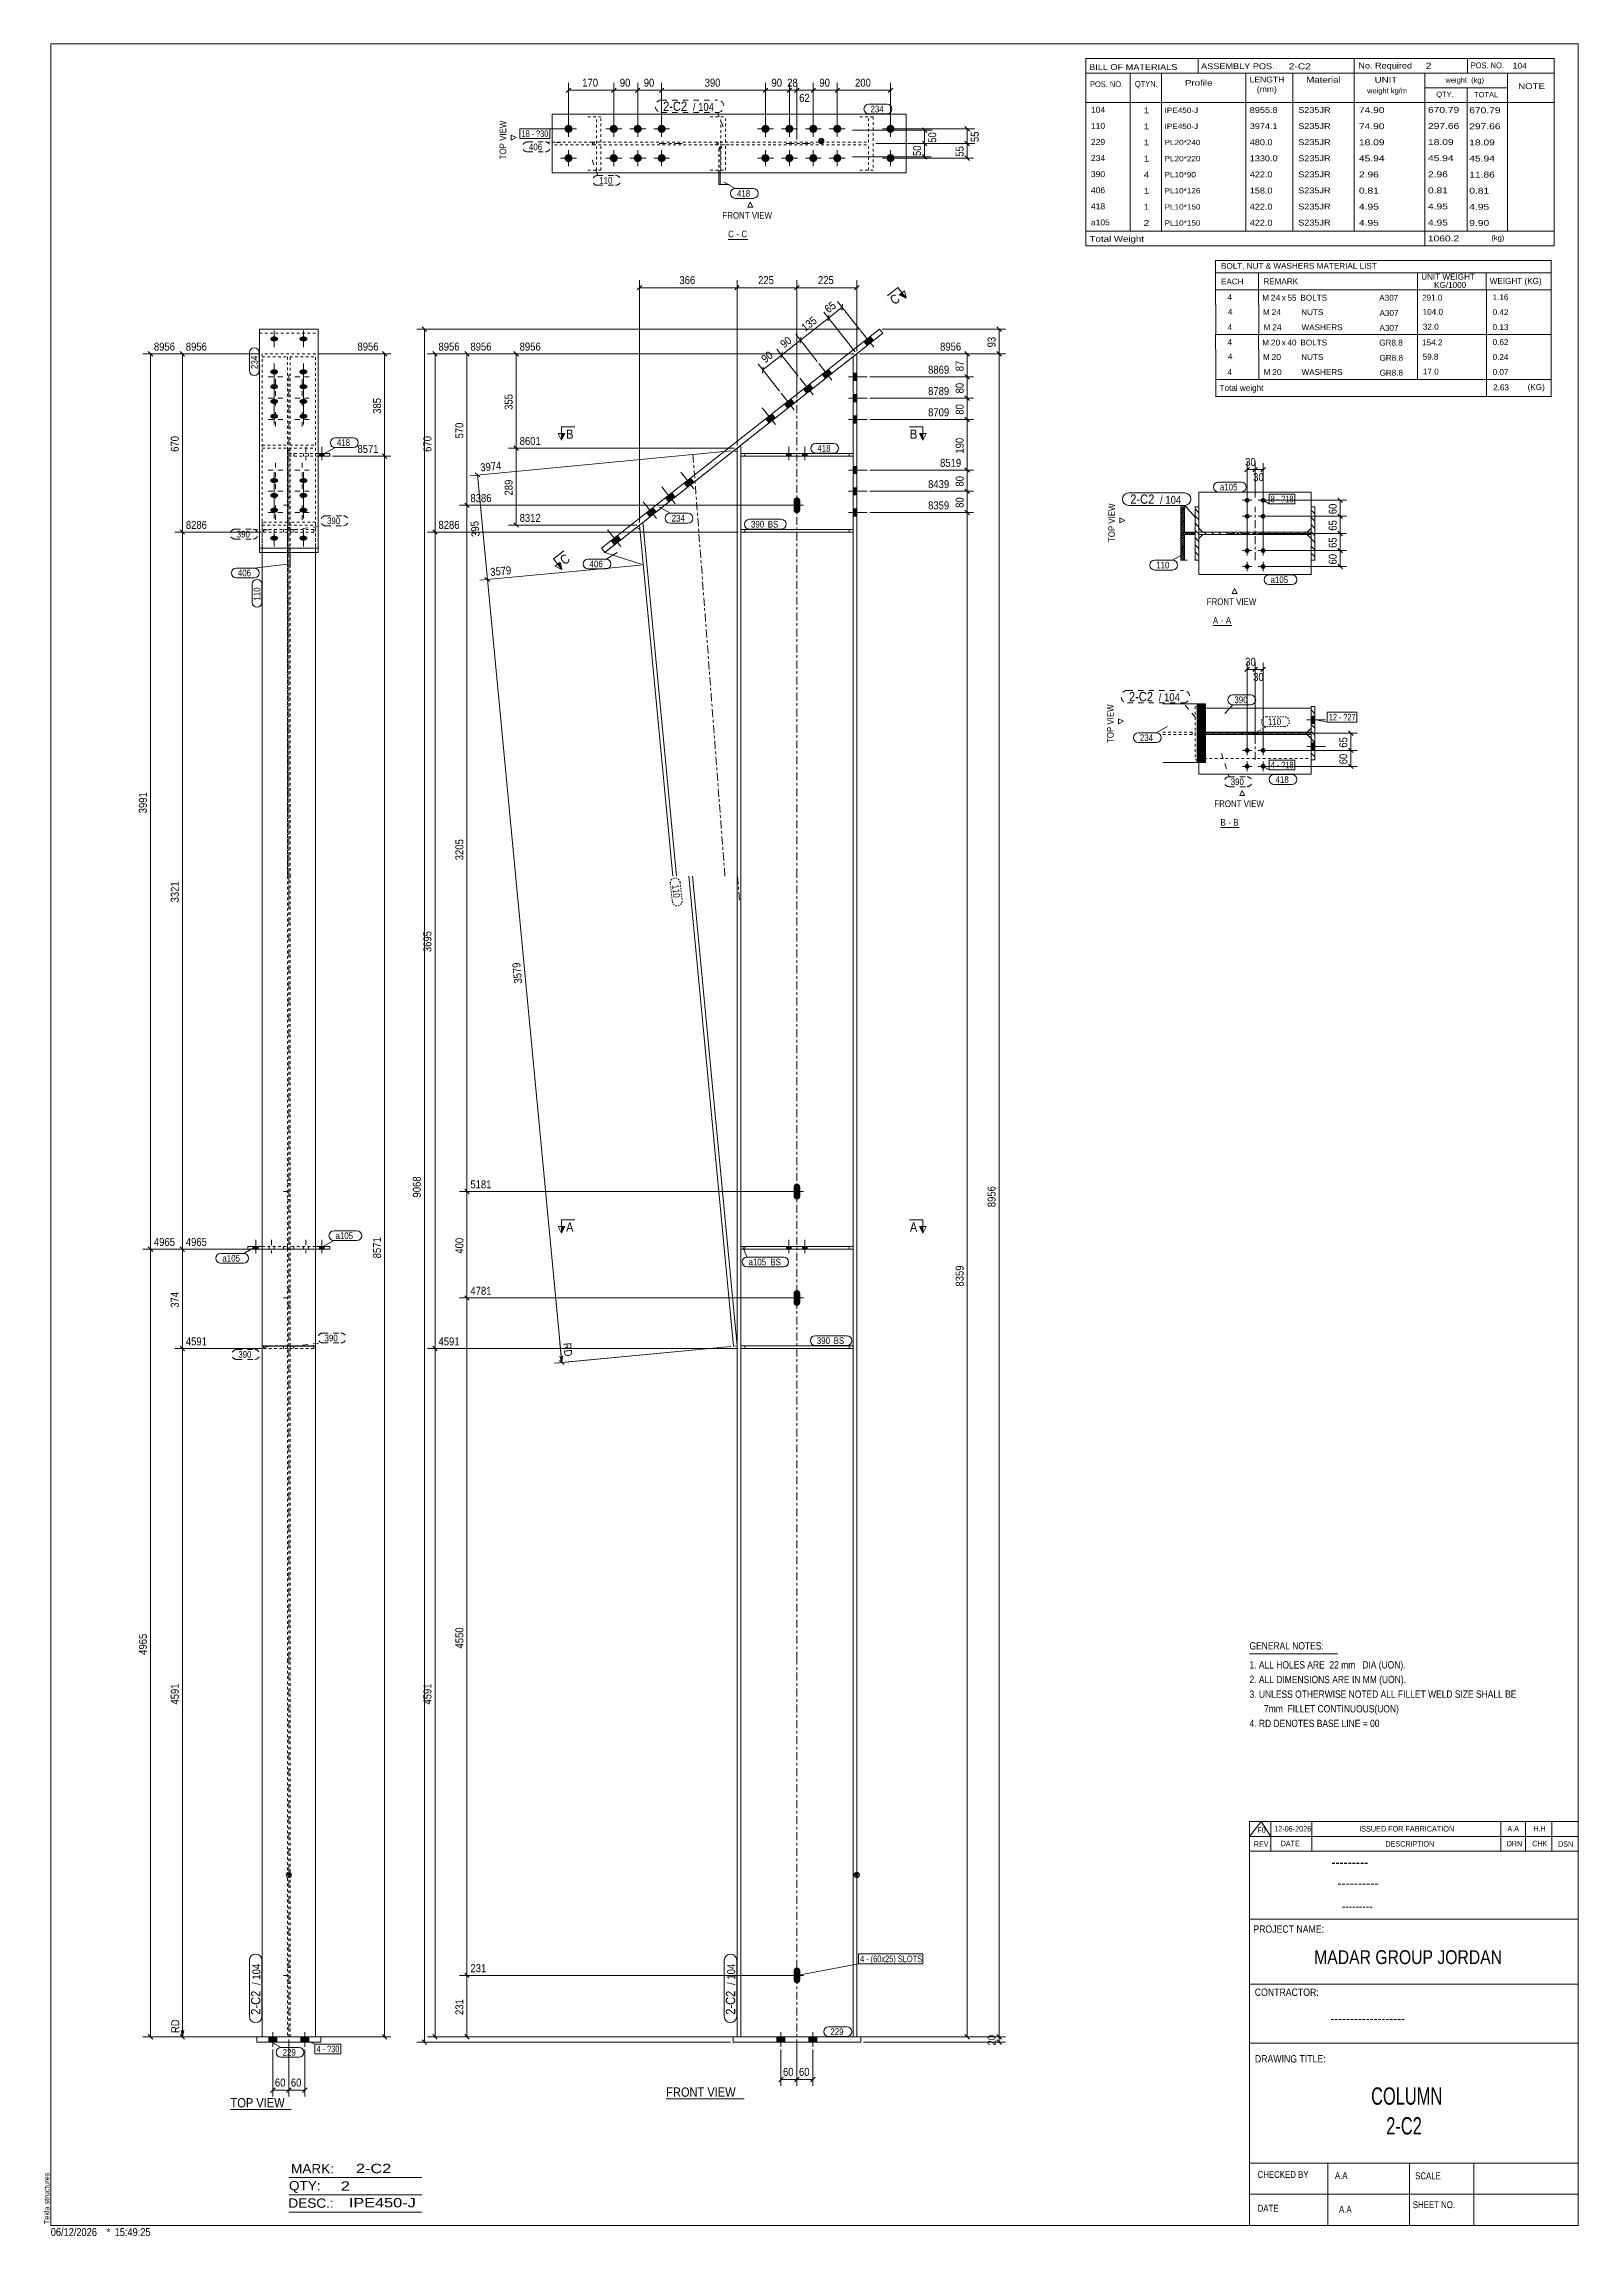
# Model space of a CAD drawing. Header units: millimetres. Extents: x 2 to 579, y 1 to 825.
import ezdxf

# ---------------------------------------------------------------- set-up
doc = ezdxf.new("R2010")
doc.units = ezdxf.units.MM
for name, pattern in [('XKITLINE00', [0]), ('XKITLINE01', [4, 1, -1, 1, -1]), ('XKITLINE02', [4, 2, -2]), ('XKITLINE03', [6, 3, -1, 1, -1]), ('XKITLINE04', [3, 0.5, -0.5, 0.5, -0.5, 0.5, -0.5])]:
    doc.linetypes.add(name, pattern=pattern)
for name, color, linetype, lineweight in [('Bolt', 3, 'Continuous', 0), ('BoltMark', 7, 'Continuous', 0), ('Dimensions', 7, 'Continuous', 0), ('DrawingSheet', 5, 'Continuous', 0), ('OtherObjectType', 7, 'Continuous', 0), ('Part', 2, 'Continuous', 0), ('PartMark', 7, 'Continuous', 0), ('Section', 6, 'Continuous', 0)]:
    doc.layers.add(name, color=color, linetype=linetype, lineweight=lineweight)
doc.styles.add('@ARIAL_UNICODE_MS_BOLD', font='ARIAL.TTF')
doc.styles.add('ARIAL', font='ARIAL.TTF')
doc.styles.add('ARIAL_NARROW', font='ARIALN.TTF')
doc.styles.add('COMIC_SANS_MS_BOLD', font='COMICBD.TTF')
doc.styles.add('SWIS721_EX_BT', font='ARIAL.TTF')
doc.styles.add('SWISSE', font='ARIAL.TTF')

# ---------------------------------------------------------------- blocks, each defined once
blk = doc.blocks.new('*A1')
at = {"layer": 'Part', "color": 7, "linetype": 'XKITLINE00', "lineweight": 0}
for p, q in [((478.75, 574.53), (478.7, 574.58)), ((480.1, 570.49), (478.7, 571.89)), ((480.1, 567.79), (478.7, 569.19)), ((480.1, 573.18), (478.75, 574.53)), ((480.1, 575.88), (480.1, 575.88)), ((480.1, 575.88), (480.1, 575.88)), ((439.36, 565.43), (439.01, 565.77)), ((442.06, 565.43), (441.16, 566.33)), ((444.75, 565.43), (443.85, 566.33)), ((447.44, 565.43), (446.54, 566.33)), ((450.14, 565.43), (449.24, 566.33)), ((452.83, 565.43), (451.93, 566.33)), ((455.53, 565.43), (454.63, 566.33)), ((458.22, 565.43), (457.32, 566.33)), ((460.92, 565.43), (460.02, 566.33)), ((463.61, 565.43), (462.71, 566.33)), ((466.3, 565.43), (465.4, 566.33)), ((469, 565.43), (468.1, 566.33)), ((471.69, 565.43), (470.79, 566.33)), ((474.39, 565.43), (473.49, 566.33)), ((477.08, 565.43), (476.18, 566.33)), ((480.1, 565.1), (478.7, 566.5)), ((480.1, 562.41), (478.7, 563.81)), ((480.1, 559.71), (478.7, 561.11)), ((480.1, 557.02), (478.7, 558.42))]:
    blk.add_line(p, q, dxfattribs=at)
blk = doc.blocks.new('*A2')
at = {"layer": 'Part', "color": 7, "linetype": 'XKITLINE00', "lineweight": 0}
for p, q in [((435.97, 576.88), (435.78, 576.69)), ((436.4, 576.88), (435.78, 576.26)), ((436.84, 576.88), (435.78, 575.82)), ((437.27, 576.88), (435.78, 575.39)), ((437.71, 576.88), (435.78, 574.95)), ((438.14, 576.88), (435.78, 574.52)), ((438.58, 576.88), (435.78, 574.08)), ((439.01, 576.88), (435.78, 573.65)), ((439.01, 576.88), (439.01, 576.88)), ((439.01, 576.44), (435.78, 573.21)), ((439.01, 576.01), (435.78, 572.77)), ((439.01, 575.57), (435.78, 572.34)), ((439.01, 575.14), (435.78, 571.9)), ((439.01, 574.7), (435.78, 571.47)), ((439.01, 574.26), (435.78, 571.03)), ((439.01, 573.83), (435.78, 570.6)), ((439.01, 573.39), (435.78, 570.16)), ((439.01, 572.96), (435.78, 569.73)), ((439.01, 572.52), (435.78, 569.29)), ((439.01, 572.09), (435.78, 568.86)), ((439.01, 571.65), (435.78, 568.42)), ((439.01, 571.22), (435.78, 567.99)), ((439.01, 570.78), (435.78, 567.55)), ((439.01, 570.35), (435.78, 567.12)), ((439.01, 569.91), (435.78, 566.68)), ((439.01, 569.48), (435.78, 566.25)), ((439.01, 569.04), (435.78, 565.81)), ((439.01, 568.61), (435.78, 565.38)), ((439.01, 568.17), (435.78, 564.94)), ((439.01, 567.74), (435.78, 564.51)), ((439.01, 567.3), (435.78, 564.07)), ((439.01, 566.87), (435.78, 563.64)), ((439.01, 566.43), (435.78, 563.2)), ((439.01, 566), (435.78, 562.77)), ((439.01, 565.56), (435.78, 562.33)), ((439.01, 565.13), (435.78, 561.9)), ((439.01, 564.69), (435.78, 561.46)), ((439.01, 564.26), (435.78, 561.03)), ((439.01, 563.82), (435.78, 560.59)), ((439.01, 563.39), (435.78, 560.16)), ((439.01, 562.95), (435.78, 559.72)), ((439.01, 562.52), (435.78, 559.28)), ((439.01, 562.08), (435.78, 558.85)), ((439.01, 561.65), (435.78, 558.41)), ((439.01, 561.21), (435.78, 557.98)), ((439.01, 560.77), (435.78, 557.54)), ((439.01, 560.34), (435.78, 557.11)), ((439.01, 559.9), (435.78, 556.67)), ((439.01, 559.47), (435.78, 556.24)), ((439.01, 559.03), (435.78, 555.8)), ((439.01, 558.6), (435.78, 555.37)), ((439.01, 558.16), (435.78, 554.93)), ((439.01, 557.73), (436.16, 554.88)), ((439.01, 557.29), (436.6, 554.88)), ((439.01, 556.86), (437.03, 554.88)), ((439.01, 556.42), (437.47, 554.88)), ((439.01, 555.99), (437.9, 554.88)), ((439.01, 555.55), (438.34, 554.88)), ((439.01, 555.12), (438.77, 554.88))]:
    blk.add_line(p, q, dxfattribs=at)
blk = doc.blocks.new('*A3')
at = {"layer": 'Part', "color": 7, "linetype": 'XKITLINE00', "lineweight": 0}
for p, q in [((436.5, 648.78), (435.1, 650.18)), ((436.5, 646.08), (435.1, 647.48)), ((436.5, 643.39), (435.1, 644.79)), ((478.75, 649.63), (478.7, 649.68)), ((480.1, 645.59), (478.7, 646.99)), ((480.1, 642.89), (478.7, 644.29)), ((480.1, 648.28), (478.75, 649.63)), ((480.1, 650.98), (480.1, 650.98)), ((480.1, 650.98), (480.1, 650.98)), ((436.67, 640.53), (435.1, 642.09)), ((436.5, 638), (435.1, 639.4)), ((436.5, 635.31), (435.1, 636.71)), ((439.36, 640.53), (438.46, 641.43)), ((442.06, 640.53), (441.16, 641.43)), ((444.75, 640.53), (443.85, 641.43)), ((447.44, 640.53), (446.54, 641.43)), ((450.14, 640.53), (449.24, 641.43)), ((452.83, 640.53), (451.93, 641.43)), ((455.53, 640.53), (454.63, 641.43)), ((458.22, 640.53), (457.32, 641.43)), ((460.92, 640.53), (460.02, 641.43)), ((463.61, 640.53), (462.71, 641.43)), ((466.3, 640.53), (465.4, 641.43)), ((469, 640.53), (468.1, 641.43)), ((471.69, 640.53), (470.79, 641.43)), ((474.39, 640.53), (473.49, 641.43)), ((477.08, 640.53), (476.18, 641.43)), ((480.1, 640.2), (478.7, 641.6)), ((480.1, 637.51), (478.7, 638.91)), ((480.1, 634.81), (478.7, 636.21)), ((436.5, 632.61), (435.1, 634.01)), ((435.44, 630.98), (435.1, 631.32)), ((480.1, 632.12), (478.7, 633.52))]:
    blk.add_line(p, q, dxfattribs=at)
blk = doc.blocks.new('*A4')
at = {"layer": 'Part', "color": 7, "linetype": 'XKITLINE00', "lineweight": 0}
for p, q in [((429.8, 650.98), (429.66, 650.84)), ((430.53, 650.98), (429.66, 650.11)), ((431.07, 650.78), (429.66, 649.38)), ((431.07, 650.05), (429.66, 648.64)), ((431.07, 649.32), (429.66, 647.91)), ((431.07, 648.58), (429.66, 647.18)), ((431.07, 647.85), (429.66, 646.45)), ((431.07, 647.12), (429.66, 645.71)), ((431.07, 646.39), (429.66, 644.98)), ((431.07, 645.65), (429.66, 644.25)), ((431.07, 644.92), (429.66, 643.52)), ((431.07, 644.19), (429.66, 642.78)), ((431.07, 643.46), (429.66, 642.05)), ((429.97, 641.62), (429.66, 641.32)), ((430.34, 641.26), (429.66, 640.58)), ((430.7, 640.89), (429.66, 639.85)), ((431.07, 640.53), (429.66, 639.12)), ((431.07, 639.79), (429.66, 638.39)), ((431.07, 639.06), (429.66, 637.65)), ((431.07, 638.33), (429.66, 636.92)), ((431.07, 637.6), (429.66, 636.19)), ((431.07, 636.86), (429.66, 635.46)), ((431.07, 636.13), (429.66, 634.72)), ((431.07, 635.4), (429.66, 633.99)), ((431.07, 634.66), (429.66, 633.26)), ((431.07, 642.72), (429.97, 641.62)), ((431.07, 641.99), (430.34, 641.26)), ((431.24, 641.43), (430.7, 640.89)), ((431.97, 641.43), (431.07, 640.53)), ((432.7, 641.43), (431.8, 640.53)), ((433.43, 641.43), (432.53, 640.53)), ((434.17, 641.43), (433.27, 640.53)), ((434.9, 641.43), (434, 640.53)), ((435.1, 640.9), (434.73, 640.53)), ((431.07, 633.93), (429.66, 632.53)), ((431.07, 633.2), (429.66, 631.79)), ((431.07, 632.47), (429.66, 631.06)), ((431.07, 631.73), (430.31, 630.98))]:
    blk.add_line(p, q, dxfattribs=at)
blk = doc.blocks.new('*A5')
at = {"layer": 'Bolt'}
for points in [[(285.88, 648.63), (285.4, 648.54), (284.92, 648.63), (284.52, 648.91), (284.25, 649.31), (284.15, 649.79), (284.15, 653.29), (284.25, 653.77), (284.52, 654.17), (284.92, 654.44), (285.4, 654.54), (285.88, 654.44), (286.28, 654.17), (286.55, 653.77), (286.65, 653.29), (286.65, 649.79), (286.55, 649.31), (286.28, 648.91)], [(285.88, 390.69), (285.4, 390.6), (284.92, 390.69), (284.52, 390.96), (284.25, 391.37), (284.15, 391.85), (284.15, 395.35), (284.25, 395.83), (284.52, 396.23), (284.92, 396.5), (285.4, 396.6), (285.88, 396.5), (286.28, 396.23), (286.55, 395.83), (286.65, 395.35), (286.65, 391.85), (286.55, 391.37), (286.28, 390.96)], [(285.88, 350.69), (285.4, 350.6), (284.92, 350.69), (284.52, 350.96), (284.25, 351.37), (284.15, 351.85), (284.15, 355.35), (284.25, 355.83), (284.52, 356.23), (284.92, 356.5), (285.4, 356.6), (285.88, 356.5), (286.28, 356.23), (286.55, 355.83), (286.65, 355.35), (286.65, 351.85), (286.55, 351.37), (286.28, 350.96)], [(285.88, 96.07), (285.4, 95.98), (284.92, 96.07), (284.52, 96.34), (284.25, 96.75), (284.15, 97.23), (284.15, 100.73), (284.25, 101.21), (284.52, 101.61), (284.92, 101.88), (285.4, 101.98), (285.88, 101.88), (286.28, 101.61), (286.55, 101.21), (286.65, 100.73), (286.65, 97.23), (286.55, 96.75), (286.28, 96.34)]]:
    blk.add_hatch(color=3, dxfattribs=at).paths.add_polyline_path(points, flags=17)
at = {"layer": 'Bolt', "color": 3, "linetype": 'XKITLINE00', "lineweight": 0}
for p, q in [((287.9, 651.54), (282.9, 651.54)), ((285.4, 654.04), (285.4, 649.04)), ((285.4, 396.1), (285.4, 391.1)), ((287.9, 393.6), (282.9, 393.6)), ((285.4, 356.1), (285.4, 351.1)), ((287.9, 353.6), (282.9, 353.6)), ((287.9, 98.98), (282.9, 98.98)), ((285.4, 101.48), (285.4, 96.48))]:
    blk.add_line(p, q, dxfattribs=at)
blk = doc.blocks.new('*A6')
at = {"layer": 'Bolt'}
for points in [[(307.9, 698.46), (306.5, 698.46), (306.5, 701.16), (307.9, 701.16)], [(307.9, 698.46), (306.5, 698.46), (306.5, 701.16), (307.9, 701.16)], [(307.9, 690.46), (306.5, 690.46), (306.5, 693.16), (307.9, 693.16)], [(307.9, 690.46), (306.5, 690.46), (306.5, 693.16), (307.9, 693.16)], [(307.9, 682.46), (306.5, 682.46), (306.5, 685.16), (307.9, 685.16)], [(307.9, 682.46), (306.5, 682.46), (306.5, 685.16), (307.9, 685.16)], [(307.9, 663.46), (306.5, 663.46), (306.5, 666.16), (307.9, 666.16)], [(307.9, 663.46), (306.5, 663.46), (306.5, 666.16), (307.9, 666.16)], [(307.9, 655.46), (306.5, 655.46), (306.5, 658.16), (307.9, 658.16)], [(307.9, 655.46), (306.5, 655.46), (306.5, 658.16), (307.9, 658.16)], [(307.9, 647.46), (306.5, 647.46), (306.5, 650.16), (307.9, 650.16)], [(307.9, 647.46), (306.5, 647.46), (306.5, 650.16), (307.9, 650.16)]]:
    blk.add_hatch(color=3, dxfattribs=at).paths.add_polyline_path(points, flags=17)
at = {"layer": 'Bolt', "color": 3, "linetype": 'XKITLINE00', "lineweight": 0}
for p, q in [((306.5, 701.16), (307.9, 701.16)), ((306.5, 701.16), (307.9, 701.16)), ((304.8, 699.81), (311.8, 699.81)), ((304.8, 699.81), (311.8, 699.81)), ((306.5, 698.46), (307.9, 698.46)), ((306.5, 698.46), (307.9, 698.46)), ((306.5, 693.16), (307.9, 693.16)), ((306.5, 693.16), (307.9, 693.16)), ((304.8, 691.81), (311.8, 691.81)), ((304.8, 691.81), (311.8, 691.81)), ((306.5, 690.46), (307.9, 690.46)), ((306.5, 690.46), (307.9, 690.46)), ((306.5, 685.16), (307.9, 685.16)), ((306.5, 685.16), (307.9, 685.16)), ((304.8, 683.81), (311.8, 683.81)), ((304.8, 683.81), (311.8, 683.81)), ((306.5, 682.46), (307.9, 682.46)), ((306.5, 682.46), (307.9, 682.46)), ((304.8, 664.81), (311.8, 664.81)), ((304.8, 664.81), (311.8, 664.81)), ((306.5, 666.16), (307.9, 666.16)), ((306.5, 666.16), (307.9, 666.16)), ((306.5, 663.46), (307.9, 663.46)), ((306.5, 663.46), (307.9, 663.46)), ((304.8, 656.81), (311.8, 656.81)), ((304.8, 656.81), (311.8, 656.81)), ((306.5, 658.16), (307.9, 658.16)), ((306.5, 658.16), (307.9, 658.16)), ((306.5, 655.46), (307.9, 655.46)), ((306.5, 655.46), (307.9, 655.46)), ((304.8, 648.81), (311.8, 648.81)), ((304.8, 648.81), (311.8, 648.81)), ((306.5, 650.16), (307.9, 650.16)), ((306.5, 650.16), (307.9, 650.16)), ((306.5, 647.46), (307.9, 647.46)), ((306.5, 647.46), (307.9, 647.46))]:
    blk.add_line(p, q, dxfattribs=at)
blk = doc.blocks.new('*A7')
at = {"layer": 'Bolt'}
for points in [[(311.84, 711.6), (310.6, 713.17), (312.96, 715.03), (314.2, 713.46)], [(311.84, 711.6), (310.6, 713.17), (312.96, 715.03), (314.2, 713.46)], [(296.14, 699.22), (294.9, 700.79), (297.25, 702.65), (298.49, 701.08)], [(296.14, 699.22), (294.9, 700.79), (297.25, 702.65), (298.49, 701.08)], [(289.07, 693.65), (287.83, 695.22), (290.19, 697.08), (291.42, 695.51)], [(289.07, 693.65), (287.83, 695.22), (290.19, 697.08), (291.42, 695.51)], [(274.93, 682.51), (273.69, 684.08), (276.05, 685.93), (277.29, 684.36)], [(274.93, 682.51), (273.69, 684.08), (276.05, 685.93), (277.29, 684.36)], [(282, 688.08), (280.76, 689.65), (283.12, 691.51), (284.36, 689.94)], [(282, 688.08), (280.76, 689.65), (283.12, 691.51), (284.36, 689.94)], [(244.31, 658.36), (243.07, 659.93), (245.42, 661.79), (246.66, 660.22)], [(244.31, 658.36), (243.07, 659.93), (245.42, 661.79), (246.66, 660.22)], [(237.24, 652.79), (236, 654.36), (238.36, 656.22), (239.59, 654.65)], [(237.24, 652.79), (236, 654.36), (238.36, 656.22), (239.59, 654.65)], [(230.17, 647.22), (228.93, 648.79), (231.29, 650.65), (232.53, 649.08)], [(230.17, 647.22), (228.93, 648.79), (231.29, 650.65), (232.53, 649.08)], [(216.82, 636.69), (215.58, 638.26), (217.94, 640.12), (219.18, 638.55)], [(216.82, 636.69), (215.58, 638.26), (217.94, 640.12), (219.18, 638.55)]]:
    blk.add_hatch(color=3, dxfattribs=at).paths.add_polyline_path(points, flags=17)
at = {"layer": 'Bolt', "color": 3, "linetype": 'XKITLINE00', "lineweight": 0}
for p, q in [((314.26, 710.96), (309.31, 717.24)), ((314.26, 710.96), (309.31, 717.24)), ((311.84, 711.6), (310.6, 713.17)), ((311.84, 711.6), (310.6, 713.17)), ((314.2, 713.46), (312.96, 715.03)), ((314.2, 713.46), (312.96, 715.03)), ((298.55, 698.58), (293.6, 704.86)), ((298.55, 698.58), (293.6, 704.86)), ((296.14, 699.22), (294.9, 700.79)), ((296.14, 699.22), (294.9, 700.79)), ((298.49, 701.08), (297.25, 702.65)), ((298.49, 701.08), (297.25, 702.65)), ((284.42, 687.44), (279.46, 693.72)), ((284.42, 687.44), (279.46, 693.72)), ((291.48, 693.01), (286.53, 699.29)), ((291.48, 693.01), (286.53, 699.29)), ((289.07, 693.65), (287.83, 695.22)), ((289.07, 693.65), (287.83, 695.22)), ((291.42, 695.51), (290.19, 697.08)), ((291.42, 695.51), (290.19, 697.08)), ((277.35, 681.86), (272.4, 688.15)), ((277.35, 681.86), (272.4, 688.15)), ((274.93, 682.51), (273.69, 684.08)), ((274.93, 682.51), (273.69, 684.08)), ((277.29, 684.36), (276.05, 685.93)), ((277.29, 684.36), (276.05, 685.93)), ((282, 688.08), (280.76, 689.65)), ((282, 688.08), (280.76, 689.65)), ((284.36, 689.94), (283.12, 691.51)), ((284.36, 689.94), (283.12, 691.51)), ((246.72, 657.72), (241.77, 664)), ((246.72, 657.72), (241.77, 664)), ((244.31, 658.36), (243.07, 659.93)), ((244.31, 658.36), (243.07, 659.93)), ((246.66, 660.22), (245.42, 661.79)), ((246.66, 660.22), (245.42, 661.79)), ((232.59, 646.58), (227.63, 652.86)), ((232.59, 646.58), (227.63, 652.86)), ((239.65, 652.15), (234.7, 658.43)), ((239.65, 652.15), (234.7, 658.43)), ((237.24, 652.79), (236, 654.36)), ((237.24, 652.79), (236, 654.36)), ((239.59, 654.65), (238.36, 656.22)), ((239.59, 654.65), (238.36, 656.22)), ((230.17, 647.22), (228.93, 648.79)), ((230.17, 647.22), (228.93, 648.79)), ((232.53, 649.08), (231.29, 650.65)), ((232.53, 649.08), (231.29, 650.65)), ((219.24, 636.05), (214.28, 642.33)), ((219.24, 636.05), (214.28, 642.33)), ((216.82, 636.69), (215.58, 638.26)), ((216.82, 636.69), (215.58, 638.26)), ((219.18, 638.55), (217.94, 640.12)), ((219.18, 638.55), (217.94, 640.12))]:
    blk.add_line(p, q, dxfattribs=at)
blk = doc.blocks.new('*A8')
at = {"layer": 'Bolt', "color": 3, "linetype": 'XKITLINE02', "lineweight": 0}
for p, q in [((281.5, 372.97), (281.5, 371.97)), ((281.5, 372.97), (281.5, 371.97)), ((282.4, 375.47), (282.4, 370.47)), ((282.4, 375.47), (282.4, 370.47)), ((283.3, 372.97), (283.3, 371.97)), ((283.3, 372.97), (283.3, 371.97)), ((287.5, 372.97), (287.5, 371.97)), ((287.5, 372.97), (287.5, 371.97)), ((288.4, 375.47), (288.4, 370.47)), ((288.4, 375.47), (288.4, 370.47)), ((289.3, 372.97), (289.3, 371.97)), ((289.3, 372.97), (289.3, 371.97))]:
    blk.add_line(p, q, dxfattribs=at)
blk = doc.blocks.new('*A9')
at = {"layer": 'Bolt'}
for points in [[(281.5, 371.97), (281.5, 372.97), (283.3, 372.97), (283.3, 371.97)], [(281.5, 371.97), (281.5, 372.97), (283.3, 372.97), (283.3, 371.97)], [(287.5, 371.97), (287.5, 372.97), (289.3, 372.97), (289.3, 371.97)], [(287.5, 371.97), (287.5, 372.97), (289.3, 372.97), (289.3, 371.97)]]:
    blk.add_hatch(color=3, dxfattribs=at).paths.add_polyline_path(points, flags=17)
at = {"layer": 'Bolt', "color": 3, "linetype": 'XKITLINE00', "lineweight": 0}
for p, q in [((281.5, 372.97), (281.5, 371.97)), ((281.5, 372.97), (281.5, 371.97)), ((282.4, 375.47), (282.4, 370.47)), ((282.4, 375.47), (282.4, 370.47)), ((283.3, 372.97), (283.3, 371.97)), ((283.3, 372.97), (283.3, 371.97)), ((287.5, 372.97), (287.5, 371.97)), ((287.5, 372.97), (287.5, 371.97)), ((288.4, 375.47), (288.4, 370.47)), ((288.4, 375.47), (288.4, 370.47)), ((289.3, 372.97), (289.3, 371.97)), ((289.3, 372.97), (289.3, 371.97))]:
    blk.add_line(p, q, dxfattribs=at)
blk = doc.blocks.new('*A10')
at = {"layer": 'Bolt'}
for points in [[(280.9, 75.85), (280.9, 73.85), (277.9, 73.85), (277.9, 75.85)], [(280.9, 75.85), (280.9, 73.85), (277.9, 73.85), (277.9, 75.85)], [(292.9, 75.85), (292.9, 73.85), (289.9, 73.85), (289.9, 75.85)], [(292.9, 75.85), (292.9, 73.85), (289.9, 73.85), (289.9, 75.85)]]:
    blk.add_hatch(color=3, dxfattribs=at).paths.add_polyline_path(points, flags=17)
at = {"layer": 'Bolt', "color": 3, "linetype": 'XKITLINE00', "lineweight": 0}
for p, q in [((277.9, 75.85), (277.9, 73.85)), ((277.9, 75.85), (277.9, 73.85)), ((279.4, 77.6), (279.4, 72.1)), ((279.4, 77.6), (279.4, 72.1)), ((280.9, 75.85), (280.9, 73.85)), ((280.9, 75.85), (280.9, 73.85)), ((289.9, 75.85), (289.9, 73.85)), ((289.9, 75.85), (289.9, 73.85)), ((291.4, 77.6), (291.4, 72.1)), ((291.4, 77.6), (291.4, 72.1)), ((292.9, 75.85), (292.9, 73.85)), ((292.9, 75.85), (292.9, 73.85))]:
    blk.add_line(p, q, dxfattribs=at)
blk = doc.blocks.new('*A11')
at = {"layer": 'Bolt'}
for points in [[(281.5, 670.04), (281.5, 671.04), (283.3, 671.04), (283.3, 670.04)], [(281.5, 670.04), (281.5, 671.04), (283.3, 671.04), (283.3, 670.04)], [(287.5, 670.04), (287.5, 671.04), (289.3, 671.04), (289.3, 670.04)], [(287.5, 670.04), (287.5, 671.04), (289.3, 671.04), (289.3, 670.04)]]:
    blk.add_hatch(color=3, dxfattribs=at).paths.add_polyline_path(points, flags=17)
at = {"layer": 'Bolt', "color": 3, "linetype": 'XKITLINE00', "lineweight": 0}
for p, q in [((281.5, 671.04), (281.5, 670.04)), ((281.5, 671.04), (281.5, 670.04)), ((282.4, 673.54), (282.4, 668.54)), ((282.4, 673.54), (282.4, 668.54)), ((283.3, 671.04), (283.3, 670.04)), ((283.3, 671.04), (283.3, 670.04)), ((287.5, 671.04), (287.5, 670.04)), ((287.5, 671.04), (287.5, 670.04)), ((288.4, 673.54), (288.4, 668.54)), ((288.4, 673.54), (288.4, 668.54)), ((289.3, 671.04), (289.3, 670.04)), ((289.3, 671.04), (289.3, 670.04))]:
    blk.add_line(p, q, dxfattribs=at)
blk = doc.blocks.new('*A12')
at = {"layer": 'Part'}
blk.add_hatch(color=2, dxfattribs=at).paths.add_polyline_path([(307.1, 137.25), (308.7, 137.25), (307.9, 135.85)], flags=17)
at = {"layer": 'Part', "color": 7, "linetype": 'XKITLINE01', "lineweight": 0}
for p, q in [((307.9, 708.5), (262.9, 673.02)), ((264.3, 671.04), (264.3, 670.04)), ((306.5, 671.04), (306.5, 670.04)), ((264.3, 372.97), (264.3, 371.97)), ((306.5, 372.97), (306.5, 371.97)), ((307.9, 75.85), (262.9, 75.85))]:
    blk.add_line(p, q, dxfattribs=at)
at = {"layer": 'Part', "color": 7, "linetype": 'XKITLINE03', "lineweight": 0}
for p, q in [((285.4, 512.2), (285.4, 700.76)), ((285.4, 217.58), (285.4, 512.1)), ((285.4, 65.85), (285.4, 217.48))]:
    blk.add_line(p, q, dxfattribs=at)
at = {"layer": 'Part', "color": 2, "linetype": 'XKITLINE00', "lineweight": 0}
for p, q in [((306.5, 707.39), (306.5, 671.04)), ((307.9, 708.5), (307.9, 512.2)), ((262.9, 673.02), (262.9, 512.2)), ((264.3, 674.12), (264.3, 671.04)), ((264.3, 670.04), (264.3, 512.2)), ((306.5, 670.04), (306.5, 512.2)), ((262.9, 512.1), (262.9, 217.58)), ((264.3, 512.1), (264.3, 372.97)), ((306.5, 512.1), (306.5, 372.97)), ((307.9, 512.1), (307.9, 217.58)), ((264.3, 371.97), (264.3, 217.58)), ((306.5, 371.97), (306.5, 217.58)), ((262.9, 217.48), (262.9, 75.85)), ((264.3, 217.48), (264.3, 75.85)), ((306.5, 217.48), (306.5, 75.85)), ((307.9, 217.48), (307.9, 75.85)), ((307.9, 135.85), (307.1, 137.25)), ((307.1, 137.25), (308.7, 137.25)), ((308.7, 137.25), (307.9, 135.85))]:
    blk.add_line(p, q, dxfattribs=at)
blk.add_circle((307.9, 136.75), 1, dxfattribs=at)
blk = doc.blocks.new('*A13')
at = {"layer": 'Part', "color": 2, "linetype": 'XKITLINE00', "lineweight": 0}
for p, q in [((316.42, 717.76), (211.97, 635.42)), ((317.66, 716.19), (316.42, 717.76)), ((213.21, 633.85), (317.66, 716.19)), ((211.97, 635.42), (213.21, 633.85))]:
    blk.add_line(p, q, dxfattribs=at)
blk = doc.blocks.new('*A14')
at = {"layer": 'Part', "color": 7, "linetype": 'XKITLINE01', "lineweight": 0}
for p, q in [((306.5, 372.97), (264.3, 372.97)), ((264.3, 371.97), (264.3, 372.97)), ((306.5, 371.97), (264.3, 371.97)), ((265.8, 372.97), (265.8, 371.97)), ((305, 371.97), (305, 372.97)), ((306.5, 372.97), (306.5, 371.97))]:
    blk.add_line(p, q, dxfattribs=at)
blk = doc.blocks.new('*A15')
at = {"layer": 'Part', "color": 2, "linetype": 'XKITLINE00', "lineweight": 0}
for p, q in [((264.3, 372.97), (306.5, 372.97)), ((264.3, 372.97), (264.3, 371.97)), ((264.3, 371.97), (306.5, 371.97)), ((306.5, 371.97), (306.5, 372.97))]:
    blk.add_line(p, q, dxfattribs=at)
at = {"layer": 'Part', "color": 7, "linetype": 'XKITLINE01', "lineweight": 0}
for p, q in [((265.8, 371.97), (265.8, 372.97)), ((305, 371.97), (305, 372.97))]:
    blk.add_line(p, q, dxfattribs=at)
blk = doc.blocks.new('*A16')
at = {"layer": 'Part', "color": 7, "linetype": 'XKITLINE01', "lineweight": 0}
for p, q in [((225.07, 643.2), (213.21, 633.85)), ((227.67, 629.2), (226.39, 642.64))]:
    blk.add_line(p, q, dxfattribs=at)
at = {"layer": 'Part', "color": 2, "linetype": 'XKITLINE00', "lineweight": 0}
for p, q in [((226.39, 642.64), (225.07, 643.2)), ((227.67, 629.2), (213.21, 633.85))]:
    blk.add_line(p, q, dxfattribs=at)
blk = doc.blocks.new('*A17')
at = {"layer": 'Part', "color": 7, "linetype": 'XKITLINE01', "lineweight": 0}
for p, q in [((226.25, 644.13), (261.74, 672.1)), ((261.74, 672.1), (262.9, 671.55)), ((262.9, 512.2), (262.9, 671.55)), ((262.9, 671.55), (262.9, 671.55)), ((262.9, 512.2), (262.9, 671.55)), ((262.9, 671.55), (262.9, 671.55)), ((262.9, 335.58), (262.9, 512.1)), ((262.9, 335.58), (262.9, 512.1))]:
    blk.add_line(p, q, dxfattribs=at)
at = {"layer": 'Part', "color": 7, "linetype": 'XKITLINE03', "lineweight": 0}
for p, q in [((246.33, 670.66), (258.35, 512.2)), ((263.1, 512.1), (263.85, 502.22))]:
    blk.add_line(p, q, dxfattribs=at)
at = {"layer": 'Part', "color": 2, "linetype": 'XKITLINE00', "lineweight": 0}
for p, q in [((261.74, 672.1), (262.9, 671.55)), ((238.78, 512.2), (226.25, 644.13)), ((227.56, 645.16), (240.19, 512.2)), ((261.51, 335.45), (244.73, 512.1)), ((246.14, 512.1), (262.9, 335.58)), ((262.9, 335.58), (261.51, 335.45))]:
    blk.add_line(p, q, dxfattribs=at)
blk = doc.blocks.new('*A18')
at = {"layer": 'Part', "color": 2, "linetype": 'XKITLINE00', "lineweight": 0}
for p, q in [((264.3, 335.58), (306.5, 335.58)), ((264.3, 334.58), (306.5, 334.58))]:
    blk.add_line(p, q, dxfattribs=at)
at = {"layer": 'Part', "color": 7, "linetype": 'XKITLINE01', "lineweight": 0}
for p, q in [((264.3, 335.58), (264.3, 334.58)), ((265.8, 334.58), (265.8, 335.58)), ((305, 335.58), (305, 334.58)), ((306.5, 334.58), (306.5, 335.58))]:
    blk.add_line(p, q, dxfattribs=at)
blk = doc.blocks.new('*A19')
at = {"layer": 'Part', "color": 7, "linetype": 'XKITLINE01', "lineweight": 0}
for p, q in [((306.5, 335.58), (264.3, 335.58)), ((264.3, 335.58), (264.3, 334.58)), ((264.3, 334.58), (306.5, 334.58)), ((265.8, 334.58), (265.8, 335.58)), ((305, 334.58), (305, 335.58)), ((306.5, 334.58), (306.5, 335.58))]:
    blk.add_line(p, q, dxfattribs=at)
blk = doc.blocks.new('*A20')
at = {"layer": 'Part', "color": 2, "linetype": 'XKITLINE00', "lineweight": 0}
for p, q in [((309.4, 75.85), (261.4, 75.85)), ((261.4, 75.85), (261.4, 73.85)), ((309.4, 75.85), (309.4, 73.85)), ((309.4, 73.85), (261.4, 73.85))]:
    blk.add_line(p, q, dxfattribs=at)
blk = doc.blocks.new('*A21')
at = {"layer": 'Part', "color": 7, "linetype": 'XKITLINE01', "lineweight": 0}
for p, q in [((264.3, 642.49), (306.5, 642.49)), ((264.3, 641.49), (264.3, 642.49)), ((264.3, 641.49), (306.5, 641.49)), ((265.8, 641.49), (265.8, 642.49)), ((305, 641.49), (305, 642.49)), ((306.5, 641.49), (306.5, 642.49))]:
    blk.add_line(p, q, dxfattribs=at)
blk = doc.blocks.new('*A22')
at = {"layer": 'Part', "color": 2, "linetype": 'XKITLINE00', "lineweight": 0}
for p, q in [((264.3, 642.49), (306.5, 642.49)), ((264.3, 641.49), (306.5, 641.49))]:
    blk.add_line(p, q, dxfattribs=at)
at = {"layer": 'Part', "color": 7, "linetype": 'XKITLINE01', "lineweight": 0}
for p, q in [((264.3, 641.49), (264.3, 642.49)), ((265.8, 641.49), (265.8, 642.49)), ((305, 641.49), (305, 642.49)), ((306.5, 642.49), (306.5, 641.49))]:
    blk.add_line(p, q, dxfattribs=at)
blk = doc.blocks.new('*A23')
at = {"layer": 'Part', "color": 2, "linetype": 'XKITLINE00', "lineweight": 0}
for p, q in [((264.3, 671.04), (306.5, 671.04)), ((264.3, 671.04), (264.3, 670.04)), ((264.3, 670.04), (306.5, 670.04)), ((306.5, 670.04), (306.5, 671.04))]:
    blk.add_line(p, q, dxfattribs=at)
at = {"layer": 'Part', "color": 7, "linetype": 'XKITLINE01', "lineweight": 0}
for p, q in [((265.8, 670.04), (265.8, 671.04)), ((305, 670.04), (305, 671.04))]:
    blk.add_line(p, q, dxfattribs=at)
blk = doc.blocks.new('*A24')
at = {"layer": 'Bolt', "color": 3, "linetype": 'XKITLINE02', "lineweight": 0}
for p, q in [((92.45, 651.54), (96.45, 651.54)), ((94, 654.54), (94.9, 654.54)), ((94, 648.54), (94.9, 648.54)), ((94, 396.6), (94.9, 396.6)), ((92.45, 393.6), (96.45, 393.6)), ((94, 390.6), (94.9, 390.6)), ((94, 356.6), (94.9, 356.6)), ((92.45, 353.6), (96.45, 353.6)), ((94, 350.6), (94.9, 350.6)), ((92.45, 98.98), (96.45, 98.98)), ((94, 101.98), (94.9, 101.98)), ((94, 95.98), (94.9, 95.98))]:
    blk.add_line(p, q, dxfattribs=at)
blk = doc.blocks.new('*A25')
at = {"layer": 'Bolt', "color": 3, "linetype": 'XKITLINE00', "lineweight": 0}
for p, q in [((89.45, 702.51), (89.45, 700.71)), ((99.45, 702.51), (99.45, 700.71)), ((86.75, 699.81), (88.55, 699.81)), ((89.45, 697.11), (89.45, 698.91)), ((89.45, 694.51), (89.45, 692.71)), ((92.15, 699.81), (90.35, 699.81)), ((96.75, 699.81), (98.55, 699.81)), ((99.45, 697.11), (99.45, 698.91)), ((99.45, 694.51), (99.45, 692.71)), ((102.15, 699.81), (100.35, 699.81)), ((86.75, 691.81), (88.55, 691.81)), ((89.45, 689.11), (89.45, 690.91)), ((89.45, 686.51), (89.45, 684.71)), ((92.15, 691.81), (90.35, 691.81)), ((96.75, 691.81), (98.55, 691.81)), ((99.45, 689.11), (99.45, 690.91)), ((99.45, 686.51), (99.45, 684.71)), ((102.15, 691.81), (100.35, 691.81)), ((86.75, 683.81), (88.55, 683.81)), ((89.45, 681.11), (89.45, 682.91)), ((92.15, 683.81), (90.35, 683.81)), ((96.75, 683.81), (98.55, 683.81)), ((99.45, 681.11), (99.45, 682.91)), ((102.15, 683.81), (100.35, 683.81)), ((89.45, 667.51), (89.45, 665.71)), ((99.45, 667.51), (99.45, 665.71)), ((86.75, 664.81), (88.55, 664.81)), ((89.45, 662.11), (89.45, 663.91)), ((89.45, 659.51), (89.45, 657.71)), ((92.15, 664.81), (90.35, 664.81)), ((96.75, 664.81), (98.55, 664.81)), ((99.45, 662.11), (99.45, 663.91)), ((99.45, 659.51), (99.45, 657.71)), ((102.15, 664.81), (100.35, 664.81)), ((86.75, 656.81), (88.55, 656.81)), ((89.45, 654.11), (89.45, 655.91)), ((89.45, 651.51), (89.45, 649.71)), ((92.15, 656.81), (90.35, 656.81)), ((96.75, 656.81), (98.55, 656.81)), ((99.45, 654.11), (99.45, 655.91)), ((99.45, 651.51), (99.45, 649.71)), ((102.15, 656.81), (100.35, 656.81)), ((86.75, 648.81), (88.55, 648.81)), ((89.45, 646.11), (89.45, 647.91)), ((92.15, 648.81), (90.35, 648.81)), ((96.75, 648.81), (98.55, 648.81)), ((99.45, 646.11), (99.45, 647.91)), ((102.15, 648.81), (100.35, 648.81))]:
    blk.add_line(p, q, dxfattribs=at)
blk = doc.blocks.new('*A26')
at = {"layer": 'Bolt'}
for points in [[(88.91, 713.17), (88.88, 713.18), (88.84, 713.18), (88.8, 713.18), (88.77, 713.18), (88.73, 713.18), (88.69, 713.19), (88.66, 713.19), (88.62, 713.2), (88.59, 713.2), (88.55, 713.21), (88.51, 713.21), (88.48, 713.22), (88.44, 713.23), (88.41, 713.24), (88.38, 713.25), (88.34, 713.25), (88.31, 713.26), (88.28, 713.27), (88.24, 713.28), (88.21, 713.3), (88.18, 713.31), (88.15, 713.32), (88.12, 713.33), (88.09, 713.34), (88.06, 713.36), (88.03, 713.37), (88, 713.39), (87.97, 713.4), (87.94, 713.42), (87.92, 713.43), (87.89, 713.45), (87.86, 713.46), (87.84, 713.48), (87.81, 713.5), (87.79, 713.51), (87.77, 713.53), (87.75, 713.55), (87.72, 713.57), (87.7, 713.59), (87.68, 713.61), (87.66, 713.63), (87.64, 713.65), (87.63, 713.67), (87.61, 713.69), (87.59, 713.71), (87.58, 713.73), (87.56, 713.75), (87.55, 713.77), (87.54, 713.79), (87.53, 713.81), (87.51, 713.83), (87.5, 713.86), (87.49, 713.88), (87.49, 713.9), (87.48, 713.92), (87.47, 713.94), (87.47, 713.97), (87.46, 713.99), (87.46, 714.01), (87.45, 714.03), (87.45, 714.06), (87.45, 714.08), (87.45, 714.1), (87.45, 714.13), (87.45, 714.15), (87.45, 714.17), (87.46, 714.19), (87.46, 714.22), (87.47, 714.24), (87.47, 714.26), (87.48, 714.28), (87.49, 714.31), (87.49, 714.33), (87.5, 714.35), (87.51, 714.37), (87.53, 714.39), (87.54, 714.42), (87.55, 714.44), (87.56, 714.46), (87.58, 714.48), (87.59, 714.5), (87.61, 714.52), (87.63, 714.54), (87.64, 714.56), (87.66, 714.58), (87.68, 714.6), (87.7, 714.62), (87.72, 714.64), (87.75, 714.66), (87.77, 714.67), (87.79, 714.69), (87.81, 714.71), (87.84, 714.73), (87.86, 714.74), (87.89, 714.76), (87.92, 714.78), (87.94, 714.79), (87.97, 714.81), (88, 714.82), (88.03, 714.84), (88.06, 714.85), (88.09, 714.86), (88.12, 714.88), (88.15, 714.89), (88.18, 714.9), (88.21, 714.91), (88.24, 714.92), (88.28, 714.93), (88.31, 714.94), (88.34, 714.95), (88.38, 714.96), (88.41, 714.97), (88.44, 714.98), (88.48, 714.98), (88.51, 714.99), (88.55, 715), (88.59, 715), (88.62, 715.01), (88.66, 715.01), (88.69, 715.02), (88.73, 715.02), (88.77, 715.02), (88.8, 715.03), (88.84, 715.03), (88.88, 715.03), (88.91, 715.03), (88.95, 715.03), (88.99, 715.03), (89.02, 715.03), (89.06, 715.03), (89.1, 715.03), (89.13, 715.02), (89.17, 715.02), (89.21, 715.02), (89.24, 715.01), (89.28, 715.01), (89.31, 715), (89.35, 715), (89.39, 714.99), (89.42, 714.98), (89.46, 714.98), (89.49, 714.97), (89.52, 714.96), (89.56, 714.95), (89.59, 714.94), (89.62, 714.93), (89.66, 714.92), (89.69, 714.91), (89.72, 714.9), (89.75, 714.89), (89.78, 714.88), (89.81, 714.86), (89.84, 714.85), (89.87, 714.84), (89.9, 714.82), (89.93, 714.81), (89.96, 714.79), (89.98, 714.78), (90.01, 714.76), (90.04, 714.74), (90.06, 714.73), (90.09, 714.71), (90.11, 714.69), (90.13, 714.67), (90.15, 714.66), (90.18, 714.64), (90.2, 714.62), (90.22, 714.6), (90.24, 714.58), (90.26, 714.56), (90.27, 714.54), (90.29, 714.52), (90.31, 714.5), (90.32, 714.48), (90.34, 714.46), (90.35, 714.44), (90.36, 714.42), (90.37, 714.39), (90.39, 714.37), (90.4, 714.35), (90.41, 714.33), (90.41, 714.31), (90.42, 714.28), (90.43, 714.26), (90.43, 714.24), (90.44, 714.22), (90.44, 714.19), (90.45, 714.17), (90.45, 714.15), (90.45, 714.13), (90.45, 714.1), (90.45, 714.08), (90.45, 714.06), (90.45, 714.03), (90.44, 714.01), (90.44, 713.99), (90.43, 713.97), (90.43, 713.94), (90.42, 713.92), (90.41, 713.9), (90.41, 713.88), (90.4, 713.86), (90.39, 713.83), (90.37, 713.81), (90.36, 713.79), (90.35, 713.77), (90.34, 713.75), (90.32, 713.73), (90.31, 713.71), (90.29, 713.69), (90.27, 713.67), (90.26, 713.65), (90.24, 713.63), (90.22, 713.61), (90.2, 713.59), (90.18, 713.57), (90.15, 713.55), (90.13, 713.53), (90.11, 713.51), (90.09, 713.5), (90.06, 713.48), (90.04, 713.46), (90.01, 713.45), (89.98, 713.43), (89.96, 713.42), (89.93, 713.4), (89.9, 713.39), (89.87, 713.37), (89.84, 713.36), (89.81, 713.34), (89.78, 713.33), (89.75, 713.32), (89.72, 713.31), (89.69, 713.3), (89.66, 713.28), (89.62, 713.27), (89.59, 713.26), (89.56, 713.25), (89.52, 713.25), (89.49, 713.24), (89.46, 713.23), (89.42, 713.22), (89.39, 713.21), (89.35, 713.21), (89.31, 713.2), (89.28, 713.2), (89.24, 713.19), (89.21, 713.19), (89.17, 713.18), (89.13, 713.18), (89.1, 713.18), (89.06, 713.18), (89.02, 713.18), (88.99, 713.17), (88.95, 713.17)], [(99.91, 713.17), (99.88, 713.18), (99.84, 713.18), (99.8, 713.18), (99.77, 713.18), (99.73, 713.18), (99.69, 713.19), (99.66, 713.19), (99.62, 713.2), (99.59, 713.2), (99.55, 713.21), (99.51, 713.21), (99.48, 713.22), (99.44, 713.23), (99.41, 713.24), (99.38, 713.25), (99.34, 713.25), (99.31, 713.26), (99.28, 713.27), (99.24, 713.28), (99.21, 713.3), (99.18, 713.31), (99.15, 713.32), (99.12, 713.33), (99.09, 713.34), (99.06, 713.36), (99.03, 713.37), (99, 713.39), (98.97, 713.4), (98.94, 713.42), (98.92, 713.43), (98.89, 713.45), (98.86, 713.46), (98.84, 713.48), (98.81, 713.5), (98.79, 713.51), (98.77, 713.53), (98.75, 713.55), (98.72, 713.57), (98.7, 713.59), (98.68, 713.61), (98.66, 713.63), (98.64, 713.65), (98.63, 713.67), (98.61, 713.69), (98.59, 713.71), (98.58, 713.73), (98.56, 713.75), (98.55, 713.77), (98.54, 713.79), (98.53, 713.81), (98.51, 713.83), (98.5, 713.86), (98.49, 713.88), (98.49, 713.9), (98.48, 713.92), (98.47, 713.94), (98.47, 713.97), (98.46, 713.99), (98.46, 714.01), (98.45, 714.03), (98.45, 714.06), (98.45, 714.08), (98.45, 714.1), (98.45, 714.13), (98.45, 714.15), (98.45, 714.17), (98.46, 714.19), (98.46, 714.22), (98.47, 714.24), (98.47, 714.26), (98.48, 714.28), (98.49, 714.31), (98.49, 714.33), (98.5, 714.35), (98.51, 714.37), (98.53, 714.39), (98.54, 714.42), (98.55, 714.44), (98.56, 714.46), (98.58, 714.48), (98.59, 714.5), (98.61, 714.52), (98.63, 714.54), (98.64, 714.56), (98.66, 714.58), (98.68, 714.6), (98.7, 714.62), (98.72, 714.64), (98.75, 714.66), (98.77, 714.67), (98.79, 714.69), (98.81, 714.71), (98.84, 714.73), (98.86, 714.74), (98.89, 714.76), (98.92, 714.78), (98.94, 714.79), (98.97, 714.81), (99, 714.82), (99.03, 714.84), (99.06, 714.85), (99.09, 714.86), (99.12, 714.88), (99.15, 714.89), (99.18, 714.9), (99.21, 714.91), (99.24, 714.92), (99.28, 714.93), (99.31, 714.94), (99.34, 714.95), (99.38, 714.96), (99.41, 714.97), (99.44, 714.98), (99.48, 714.98), (99.51, 714.99), (99.55, 715), (99.59, 715), (99.62, 715.01), (99.66, 715.01), (99.69, 715.02), (99.73, 715.02), (99.77, 715.02), (99.8, 715.03), (99.84, 715.03), (99.88, 715.03), (99.91, 715.03), (99.95, 715.03), (99.99, 715.03), (100.02, 715.03), (100.06, 715.03), (100.1, 715.03), (100.13, 715.02), (100.17, 715.02), (100.21, 715.02), (100.24, 715.01), (100.28, 715.01), (100.31, 715), (100.35, 715), (100.39, 714.99), (100.42, 714.98), (100.46, 714.98), (100.49, 714.97), (100.52, 714.96), (100.56, 714.95), (100.59, 714.94), (100.62, 714.93), (100.66, 714.92), (100.69, 714.91), (100.72, 714.9), (100.75, 714.89), (100.78, 714.88), (100.81, 714.86), (100.84, 714.85), (100.87, 714.84), (100.9, 714.82), (100.93, 714.81), (100.96, 714.79), (100.98, 714.78), (101.01, 714.76), (101.04, 714.74), (101.06, 714.73), (101.09, 714.71), (101.11, 714.69), (101.13, 714.67), (101.15, 714.66), (101.18, 714.64), (101.2, 714.62), (101.22, 714.6), (101.24, 714.58), (101.26, 714.56), (101.27, 714.54), (101.29, 714.52), (101.31, 714.5), (101.32, 714.48), (101.34, 714.46), (101.35, 714.44), (101.36, 714.42), (101.37, 714.39), (101.39, 714.37), (101.4, 714.35), (101.41, 714.33), (101.41, 714.31), (101.42, 714.28), (101.43, 714.26), (101.43, 714.24), (101.44, 714.22), (101.44, 714.19), (101.45, 714.17), (101.45, 714.15), (101.45, 714.13), (101.45, 714.1), (101.45, 714.08), (101.45, 714.06), (101.45, 714.03), (101.44, 714.01), (101.44, 713.99), (101.43, 713.97), (101.43, 713.94), (101.42, 713.92), (101.41, 713.9), (101.41, 713.88), (101.4, 713.86), (101.39, 713.83), (101.37, 713.81), (101.36, 713.79), (101.35, 713.77), (101.34, 713.75), (101.32, 713.73), (101.31, 713.71), (101.29, 713.69), (101.27, 713.67), (101.26, 713.65), (101.24, 713.63), (101.22, 713.61), (101.2, 713.59), (101.18, 713.57), (101.15, 713.55), (101.13, 713.53), (101.11, 713.51), (101.09, 713.5), (101.06, 713.48), (101.04, 713.46), (101.01, 713.45), (100.98, 713.43), (100.96, 713.42), (100.93, 713.4), (100.9, 713.39), (100.87, 713.37), (100.84, 713.36), (100.81, 713.34), (100.78, 713.33), (100.75, 713.32), (100.72, 713.31), (100.69, 713.3), (100.66, 713.28), (100.62, 713.27), (100.59, 713.26), (100.56, 713.25), (100.52, 713.25), (100.49, 713.24), (100.46, 713.23), (100.42, 713.22), (100.39, 713.21), (100.35, 713.21), (100.31, 713.2), (100.28, 713.2), (100.24, 713.19), (100.21, 713.19), (100.17, 713.18), (100.13, 713.18), (100.1, 713.18), (100.06, 713.18), (100.02, 713.18), (99.99, 713.17), (99.95, 713.17)], [(88.91, 700.79), (88.88, 700.79), (88.84, 700.8), (88.8, 700.8), (88.77, 700.8), (88.73, 700.8), (88.69, 700.81), (88.66, 700.81), (88.62, 700.82), (88.59, 700.82), (88.55, 700.83), (88.51, 700.83), (88.48, 700.84), (88.44, 700.85), (88.41, 700.85), (88.38, 700.86), (88.34, 700.87), (88.31, 700.88), (88.28, 700.89), (88.24, 700.9), (88.21, 700.91), (88.18, 700.92), (88.15, 700.94), (88.12, 700.95), (88.09, 700.96), (88.06, 700.98), (88.03, 700.99), (88, 701), (87.97, 701.02), (87.94, 701.03), (87.92, 701.05), (87.89, 701.06), (87.86, 701.08), (87.84, 701.1), (87.81, 701.11), (87.79, 701.13), (87.77, 701.15), (87.75, 701.17), (87.72, 701.19), (87.7, 701.21), (87.68, 701.22), (87.66, 701.24), (87.64, 701.26), (87.63, 701.28), (87.61, 701.3), (87.59, 701.32), (87.58, 701.34), (87.56, 701.37), (87.55, 701.39), (87.54, 701.41), (87.53, 701.43), (87.51, 701.45), (87.5, 701.47), (87.49, 701.5), (87.49, 701.52), (87.48, 701.54), (87.47, 701.56), (87.47, 701.58), (87.46, 701.61), (87.46, 701.63), (87.45, 701.65), (87.45, 701.68), (87.45, 701.7), (87.45, 701.72), (87.45, 701.74), (87.45, 701.77), (87.45, 701.79), (87.46, 701.81), (87.46, 701.83), (87.47, 701.86), (87.47, 701.88), (87.48, 701.9), (87.49, 701.92), (87.49, 701.95), (87.5, 701.97), (87.51, 701.99), (87.53, 702.01), (87.54, 702.03), (87.55, 702.06), (87.56, 702.08), (87.58, 702.1), (87.59, 702.12), (87.61, 702.14), (87.63, 702.16), (87.64, 702.18), (87.66, 702.2), (87.68, 702.22), (87.7, 702.24), (87.72, 702.26), (87.75, 702.27), (87.77, 702.29), (87.79, 702.31), (87.81, 702.33), (87.84, 702.34), (87.86, 702.36), (87.89, 702.38), (87.92, 702.39), (87.94, 702.41), (87.97, 702.42), (88, 702.44), (88.03, 702.45), (88.06, 702.47), (88.09, 702.48), (88.12, 702.49), (88.15, 702.51), (88.18, 702.52), (88.21, 702.53), (88.24, 702.54), (88.28, 702.55), (88.31, 702.56), (88.34, 702.57), (88.38, 702.58), (88.41, 702.59), (88.44, 702.6), (88.48, 702.6), (88.51, 702.61), (88.55, 702.62), (88.59, 702.62), (88.62, 702.63), (88.66, 702.63), (88.69, 702.64), (88.73, 702.64), (88.77, 702.64), (88.8, 702.65), (88.84, 702.65), (88.88, 702.65), (88.91, 702.65), (88.95, 702.65), (88.99, 702.65), (89.02, 702.65), (89.06, 702.65), (89.1, 702.65), (89.13, 702.64), (89.17, 702.64), (89.21, 702.64), (89.24, 702.63), (89.28, 702.63), (89.31, 702.62), (89.35, 702.62), (89.39, 702.61), (89.42, 702.6), (89.46, 702.6), (89.49, 702.59), (89.52, 702.58), (89.56, 702.57), (89.59, 702.56), (89.62, 702.55), (89.66, 702.54), (89.69, 702.53), (89.72, 702.52), (89.75, 702.51), (89.78, 702.49), (89.81, 702.48), (89.84, 702.47), (89.87, 702.45), (89.9, 702.44), (89.93, 702.42), (89.96, 702.41), (89.98, 702.39), (90.01, 702.38), (90.04, 702.36), (90.06, 702.34), (90.09, 702.33), (90.11, 702.31), (90.13, 702.29), (90.15, 702.27), (90.18, 702.26), (90.2, 702.24), (90.22, 702.22), (90.24, 702.2), (90.26, 702.18), (90.27, 702.16), (90.29, 702.14), (90.31, 702.12), (90.32, 702.1), (90.34, 702.08), (90.35, 702.06), (90.36, 702.03), (90.37, 702.01), (90.39, 701.99), (90.4, 701.97), (90.41, 701.95), (90.41, 701.92), (90.42, 701.9), (90.43, 701.88), (90.43, 701.86), (90.44, 701.83), (90.44, 701.81), (90.45, 701.79), (90.45, 701.77), (90.45, 701.74), (90.45, 701.72), (90.45, 701.7), (90.45, 701.68), (90.45, 701.65), (90.44, 701.63), (90.44, 701.61), (90.43, 701.58), (90.43, 701.56), (90.42, 701.54), (90.41, 701.52), (90.41, 701.5), (90.4, 701.47), (90.39, 701.45), (90.37, 701.43), (90.36, 701.41), (90.35, 701.39), (90.34, 701.37), (90.32, 701.34), (90.31, 701.32), (90.29, 701.3), (90.27, 701.28), (90.26, 701.26), (90.24, 701.24), (90.22, 701.22), (90.2, 701.21), (90.18, 701.19), (90.15, 701.17), (90.13, 701.15), (90.11, 701.13), (90.09, 701.11), (90.06, 701.1), (90.04, 701.08), (90.01, 701.06), (89.98, 701.05), (89.96, 701.03), (89.93, 701.02), (89.9, 701), (89.87, 700.99), (89.84, 700.98), (89.81, 700.96), (89.78, 700.95), (89.75, 700.94), (89.72, 700.92), (89.69, 700.91), (89.66, 700.9), (89.62, 700.89), (89.59, 700.88), (89.56, 700.87), (89.52, 700.86), (89.49, 700.85), (89.46, 700.85), (89.42, 700.84), (89.39, 700.83), (89.35, 700.83), (89.31, 700.82), (89.28, 700.82), (89.24, 700.81), (89.21, 700.81), (89.17, 700.8), (89.13, 700.8), (89.1, 700.8), (89.06, 700.8), (89.02, 700.79), (88.99, 700.79), (88.95, 700.79)], [(99.91, 700.79), (99.88, 700.79), (99.84, 700.8), (99.8, 700.8), (99.77, 700.8), (99.73, 700.8), (99.69, 700.81), (99.66, 700.81), (99.62, 700.82), (99.59, 700.82), (99.55, 700.83), (99.51, 700.83), (99.48, 700.84), (99.44, 700.85), (99.41, 700.85), (99.38, 700.86), (99.34, 700.87), (99.31, 700.88), (99.28, 700.89), (99.24, 700.9), (99.21, 700.91), (99.18, 700.92), (99.15, 700.94), (99.12, 700.95), (99.09, 700.96), (99.06, 700.98), (99.03, 700.99), (99, 701), (98.97, 701.02), (98.94, 701.03), (98.92, 701.05), (98.89, 701.06), (98.86, 701.08), (98.84, 701.1), (98.81, 701.11), (98.79, 701.13), (98.77, 701.15), (98.75, 701.17), (98.72, 701.19), (98.7, 701.21), (98.68, 701.22), (98.66, 701.24), (98.64, 701.26), (98.63, 701.28), (98.61, 701.3), (98.59, 701.32), (98.58, 701.34), (98.56, 701.37), (98.55, 701.39), (98.54, 701.41), (98.53, 701.43), (98.51, 701.45), (98.5, 701.47), (98.49, 701.5), (98.49, 701.52), (98.48, 701.54), (98.47, 701.56), (98.47, 701.58), (98.46, 701.61), (98.46, 701.63), (98.45, 701.65), (98.45, 701.68), (98.45, 701.7), (98.45, 701.72), (98.45, 701.74), (98.45, 701.77), (98.45, 701.79), (98.46, 701.81), (98.46, 701.83), (98.47, 701.86), (98.47, 701.88), (98.48, 701.9), (98.49, 701.92), (98.49, 701.95), (98.5, 701.97), (98.51, 701.99), (98.53, 702.01), (98.54, 702.03), (98.55, 702.06), (98.56, 702.08), (98.58, 702.1), (98.59, 702.12), (98.61, 702.14), (98.63, 702.16), (98.64, 702.18), (98.66, 702.2), (98.68, 702.22), (98.7, 702.24), (98.72, 702.26), (98.75, 702.27), (98.77, 702.29), (98.79, 702.31), (98.81, 702.33), (98.84, 702.34), (98.86, 702.36), (98.89, 702.38), (98.92, 702.39), (98.94, 702.41), (98.97, 702.42), (99, 702.44), (99.03, 702.45), (99.06, 702.47), (99.09, 702.48), (99.12, 702.49), (99.15, 702.51), (99.18, 702.52), (99.21, 702.53), (99.24, 702.54), (99.28, 702.55), (99.31, 702.56), (99.34, 702.57), (99.38, 702.58), (99.41, 702.59), (99.44, 702.6), (99.48, 702.6), (99.51, 702.61), (99.55, 702.62), (99.59, 702.62), (99.62, 702.63), (99.66, 702.63), (99.69, 702.64), (99.73, 702.64), (99.77, 702.64), (99.8, 702.65), (99.84, 702.65), (99.88, 702.65), (99.91, 702.65), (99.95, 702.65), (99.99, 702.65), (100.02, 702.65), (100.06, 702.65), (100.1, 702.65), (100.13, 702.64), (100.17, 702.64), (100.21, 702.64), (100.24, 702.63), (100.28, 702.63), (100.31, 702.62), (100.35, 702.62), (100.39, 702.61), (100.42, 702.6), (100.46, 702.6), (100.49, 702.59), (100.52, 702.58), (100.56, 702.57), (100.59, 702.56), (100.62, 702.55), (100.66, 702.54), (100.69, 702.53), (100.72, 702.52), (100.75, 702.51), (100.78, 702.49), (100.81, 702.48), (100.84, 702.47), (100.87, 702.45), (100.9, 702.44), (100.93, 702.42), (100.96, 702.41), (100.98, 702.39), (101.01, 702.38), (101.04, 702.36), (101.06, 702.34), (101.09, 702.33), (101.11, 702.31), (101.13, 702.29), (101.15, 702.27), (101.18, 702.26), (101.2, 702.24), (101.22, 702.22), (101.24, 702.2), (101.26, 702.18), (101.27, 702.16), (101.29, 702.14), (101.31, 702.12), (101.32, 702.1), (101.34, 702.08), (101.35, 702.06), (101.36, 702.03), (101.37, 702.01), (101.39, 701.99), (101.4, 701.97), (101.41, 701.95), (101.41, 701.92), (101.42, 701.9), (101.43, 701.88), (101.43, 701.86), (101.44, 701.83), (101.44, 701.81), (101.45, 701.79), (101.45, 701.77), (101.45, 701.74), (101.45, 701.72), (101.45, 701.7), (101.45, 701.68), (101.45, 701.65), (101.44, 701.63), (101.44, 701.61), (101.43, 701.58), (101.43, 701.56), (101.42, 701.54), (101.41, 701.52), (101.41, 701.5), (101.4, 701.47), (101.39, 701.45), (101.37, 701.43), (101.36, 701.41), (101.35, 701.39), (101.34, 701.37), (101.32, 701.34), (101.31, 701.32), (101.29, 701.3), (101.27, 701.28), (101.26, 701.26), (101.24, 701.24), (101.22, 701.22), (101.2, 701.21), (101.18, 701.19), (101.15, 701.17), (101.13, 701.15), (101.11, 701.13), (101.09, 701.11), (101.06, 701.1), (101.04, 701.08), (101.01, 701.06), (100.98, 701.05), (100.96, 701.03), (100.93, 701.02), (100.9, 701), (100.87, 700.99), (100.84, 700.98), (100.81, 700.96), (100.78, 700.95), (100.75, 700.94), (100.72, 700.92), (100.69, 700.91), (100.66, 700.9), (100.62, 700.89), (100.59, 700.88), (100.56, 700.87), (100.52, 700.86), (100.49, 700.85), (100.46, 700.85), (100.42, 700.84), (100.39, 700.83), (100.35, 700.83), (100.31, 700.82), (100.28, 700.82), (100.24, 700.81), (100.21, 700.81), (100.17, 700.8), (100.13, 700.8), (100.1, 700.8), (100.06, 700.8), (100.02, 700.79), (99.99, 700.79), (99.95, 700.79)], [(88.91, 695.22), (88.88, 695.22), (88.84, 695.22), (88.8, 695.23), (88.77, 695.23), (88.73, 695.23), (88.69, 695.23), (88.66, 695.24), (88.62, 695.24), (88.59, 695.25), (88.55, 695.25), (88.51, 695.26), (88.48, 695.27), (88.44, 695.27), (88.41, 695.28), (88.38, 695.29), (88.34, 695.3), (88.31, 695.31), (88.28, 695.32), (88.24, 695.33), (88.21, 695.34), (88.18, 695.35), (88.15, 695.36), (88.12, 695.38), (88.09, 695.39), (88.06, 695.4), (88.03, 695.42), (88, 695.43), (87.97, 695.45), (87.94, 695.46), (87.92, 695.48), (87.89, 695.49), (87.86, 695.51), (87.84, 695.53), (87.81, 695.54), (87.79, 695.56), (87.77, 695.58), (87.75, 695.6), (87.72, 695.61), (87.7, 695.63), (87.68, 695.65), (87.66, 695.67), (87.64, 695.69), (87.63, 695.71), (87.61, 695.73), (87.59, 695.75), (87.58, 695.77), (87.56, 695.79), (87.55, 695.82), (87.54, 695.84), (87.53, 695.86), (87.51, 695.88), (87.5, 695.9), (87.49, 695.92), (87.49, 695.95), (87.48, 695.97), (87.47, 695.99), (87.47, 696.01), (87.46, 696.04), (87.46, 696.06), (87.45, 696.08), (87.45, 696.1), (87.45, 696.13), (87.45, 696.15), (87.45, 696.17), (87.45, 696.19), (87.45, 696.22), (87.46, 696.24), (87.46, 696.26), (87.47, 696.29), (87.47, 696.31), (87.48, 696.33), (87.49, 696.35), (87.49, 696.37), (87.5, 696.4), (87.51, 696.42), (87.53, 696.44), (87.54, 696.46), (87.55, 696.48), (87.56, 696.5), (87.58, 696.53), (87.59, 696.55), (87.61, 696.57), (87.63, 696.59), (87.64, 696.61), (87.66, 696.63), (87.68, 696.65), (87.7, 696.67), (87.72, 696.68), (87.75, 696.7), (87.77, 696.72), (87.79, 696.74), (87.81, 696.76), (87.84, 696.77), (87.86, 696.79), (87.89, 696.81), (87.92, 696.82), (87.94, 696.84), (87.97, 696.85), (88, 696.87), (88.03, 696.88), (88.06, 696.9), (88.09, 696.91), (88.12, 696.92), (88.15, 696.93), (88.18, 696.95), (88.21, 696.96), (88.24, 696.97), (88.28, 696.98), (88.31, 696.99), (88.34, 697), (88.38, 697.01), (88.41, 697.02), (88.44, 697.02), (88.48, 697.03), (88.51, 697.04), (88.55, 697.04), (88.59, 697.05), (88.62, 697.06), (88.66, 697.06), (88.69, 697.06), (88.73, 697.07), (88.77, 697.07), (88.8, 697.07), (88.84, 697.08), (88.88, 697.08), (88.91, 697.08), (88.95, 697.08), (88.99, 697.08), (89.02, 697.08), (89.06, 697.08), (89.1, 697.07), (89.13, 697.07), (89.17, 697.07), (89.21, 697.06), (89.24, 697.06), (89.28, 697.06), (89.31, 697.05), (89.35, 697.04), (89.39, 697.04), (89.42, 697.03), (89.46, 697.02), (89.49, 697.02), (89.52, 697.01), (89.56, 697), (89.59, 696.99), (89.62, 696.98), (89.66, 696.97), (89.69, 696.96), (89.72, 696.95), (89.75, 696.93), (89.78, 696.92), (89.81, 696.91), (89.84, 696.9), (89.87, 696.88), (89.9, 696.87), (89.93, 696.85), (89.96, 696.84), (89.98, 696.82), (90.01, 696.81), (90.04, 696.79), (90.06, 696.77), (90.09, 696.76), (90.11, 696.74), (90.13, 696.72), (90.15, 696.7), (90.18, 696.68), (90.2, 696.67), (90.22, 696.65), (90.24, 696.63), (90.26, 696.61), (90.27, 696.59), (90.29, 696.57), (90.31, 696.55), (90.32, 696.53), (90.34, 696.5), (90.35, 696.48), (90.36, 696.46), (90.37, 696.44), (90.39, 696.42), (90.4, 696.4), (90.41, 696.37), (90.41, 696.35), (90.42, 696.33), (90.43, 696.31), (90.43, 696.29), (90.44, 696.26), (90.44, 696.24), (90.45, 696.22), (90.45, 696.19), (90.45, 696.17), (90.45, 696.15), (90.45, 696.13), (90.45, 696.1), (90.45, 696.08), (90.44, 696.06), (90.44, 696.04), (90.43, 696.01), (90.43, 695.99), (90.42, 695.97), (90.41, 695.95), (90.41, 695.92), (90.4, 695.9), (90.39, 695.88), (90.37, 695.86), (90.36, 695.84), (90.35, 695.82), (90.34, 695.79), (90.32, 695.77), (90.31, 695.75), (90.29, 695.73), (90.27, 695.71), (90.26, 695.69), (90.24, 695.67), (90.22, 695.65), (90.2, 695.63), (90.18, 695.61), (90.15, 695.6), (90.13, 695.58), (90.11, 695.56), (90.09, 695.54), (90.06, 695.53), (90.04, 695.51), (90.01, 695.49), (89.98, 695.48), (89.96, 695.46), (89.93, 695.45), (89.9, 695.43), (89.87, 695.42), (89.84, 695.4), (89.81, 695.39), (89.78, 695.38), (89.75, 695.36), (89.72, 695.35), (89.69, 695.34), (89.66, 695.33), (89.62, 695.32), (89.59, 695.31), (89.56, 695.3), (89.52, 695.29), (89.49, 695.28), (89.46, 695.27), (89.42, 695.27), (89.39, 695.26), (89.35, 695.25), (89.31, 695.25), (89.28, 695.24), (89.24, 695.24), (89.21, 695.23), (89.17, 695.23), (89.13, 695.23), (89.1, 695.23), (89.06, 695.22), (89.02, 695.22), (88.99, 695.22), (88.95, 695.22)], [(99.91, 695.22), (99.88, 695.22), (99.84, 695.22), (99.8, 695.23), (99.77, 695.23), (99.73, 695.23), (99.69, 695.23), (99.66, 695.24), (99.62, 695.24), (99.59, 695.25), (99.55, 695.25), (99.51, 695.26), (99.48, 695.27), (99.44, 695.27), (99.41, 695.28), (99.38, 695.29), (99.34, 695.3), (99.31, 695.31), (99.28, 695.32), (99.24, 695.33), (99.21, 695.34), (99.18, 695.35), (99.15, 695.36), (99.12, 695.38), (99.09, 695.39), (99.06, 695.4), (99.03, 695.42), (99, 695.43), (98.97, 695.45), (98.94, 695.46), (98.92, 695.48), (98.89, 695.49), (98.86, 695.51), (98.84, 695.53), (98.81, 695.54), (98.79, 695.56), (98.77, 695.58), (98.75, 695.6), (98.72, 695.61), (98.7, 695.63), (98.68, 695.65), (98.66, 695.67), (98.64, 695.69), (98.63, 695.71), (98.61, 695.73), (98.59, 695.75), (98.58, 695.77), (98.56, 695.79), (98.55, 695.82), (98.54, 695.84), (98.53, 695.86), (98.51, 695.88), (98.5, 695.9), (98.49, 695.92), (98.49, 695.95), (98.48, 695.97), (98.47, 695.99), (98.47, 696.01), (98.46, 696.04), (98.46, 696.06), (98.45, 696.08), (98.45, 696.1), (98.45, 696.13), (98.45, 696.15), (98.45, 696.17), (98.45, 696.19), (98.45, 696.22), (98.46, 696.24), (98.46, 696.26), (98.47, 696.29), (98.47, 696.31), (98.48, 696.33), (98.49, 696.35), (98.49, 696.37), (98.5, 696.4), (98.51, 696.42), (98.53, 696.44), (98.54, 696.46), (98.55, 696.48), (98.56, 696.5), (98.58, 696.53), (98.59, 696.55), (98.61, 696.57), (98.63, 696.59), (98.64, 696.61), (98.66, 696.63), (98.68, 696.65), (98.7, 696.67), (98.72, 696.68), (98.75, 696.7), (98.77, 696.72), (98.79, 696.74), (98.81, 696.76), (98.84, 696.77), (98.86, 696.79), (98.89, 696.81), (98.92, 696.82), (98.94, 696.84), (98.97, 696.85), (99, 696.87), (99.03, 696.88), (99.06, 696.9), (99.09, 696.91), (99.12, 696.92), (99.15, 696.93), (99.18, 696.95), (99.21, 696.96), (99.24, 696.97), (99.28, 696.98), (99.31, 696.99), (99.34, 697), (99.38, 697.01), (99.41, 697.02), (99.44, 697.02), (99.48, 697.03), (99.51, 697.04), (99.55, 697.04), (99.59, 697.05), (99.62, 697.06), (99.66, 697.06), (99.69, 697.06), (99.73, 697.07), (99.77, 697.07), (99.8, 697.07), (99.84, 697.08), (99.88, 697.08), (99.91, 697.08), (99.95, 697.08), (99.99, 697.08), (100.02, 697.08), (100.06, 697.08), (100.1, 697.07), (100.13, 697.07), (100.17, 697.07), (100.21, 697.06), (100.24, 697.06), (100.28, 697.06), (100.31, 697.05), (100.35, 697.04), (100.39, 697.04), (100.42, 697.03), (100.46, 697.02), (100.49, 697.02), (100.52, 697.01), (100.56, 697), (100.59, 696.99), (100.62, 696.98), (100.66, 696.97), (100.69, 696.96), (100.72, 696.95), (100.75, 696.93), (100.78, 696.92), (100.81, 696.91), (100.84, 696.9), (100.87, 696.88), (100.9, 696.87), (100.93, 696.85), (100.96, 696.84), (100.98, 696.82), (101.01, 696.81), (101.04, 696.79), (101.06, 696.77), (101.09, 696.76), (101.11, 696.74), (101.13, 696.72), (101.15, 696.7), (101.18, 696.68), (101.2, 696.67), (101.22, 696.65), (101.24, 696.63), (101.26, 696.61), (101.27, 696.59), (101.29, 696.57), (101.31, 696.55), (101.32, 696.53), (101.34, 696.5), (101.35, 696.48), (101.36, 696.46), (101.37, 696.44), (101.39, 696.42), (101.4, 696.4), (101.41, 696.37), (101.41, 696.35), (101.42, 696.33), (101.43, 696.31), (101.43, 696.29), (101.44, 696.26), (101.44, 696.24), (101.45, 696.22), (101.45, 696.19), (101.45, 696.17), (101.45, 696.15), (101.45, 696.13), (101.45, 696.1), (101.45, 696.08), (101.44, 696.06), (101.44, 696.04), (101.43, 696.01), (101.43, 695.99), (101.42, 695.97), (101.41, 695.95), (101.41, 695.92), (101.4, 695.9), (101.39, 695.88), (101.37, 695.86), (101.36, 695.84), (101.35, 695.82), (101.34, 695.79), (101.32, 695.77), (101.31, 695.75), (101.29, 695.73), (101.27, 695.71), (101.26, 695.69), (101.24, 695.67), (101.22, 695.65), (101.2, 695.63), (101.18, 695.61), (101.15, 695.6), (101.13, 695.58), (101.11, 695.56), (101.09, 695.54), (101.06, 695.53), (101.04, 695.51), (101.01, 695.49), (100.98, 695.48), (100.96, 695.46), (100.93, 695.45), (100.9, 695.43), (100.87, 695.42), (100.84, 695.4), (100.81, 695.39), (100.78, 695.38), (100.75, 695.36), (100.72, 695.35), (100.69, 695.34), (100.66, 695.33), (100.62, 695.32), (100.59, 695.31), (100.56, 695.3), (100.52, 695.29), (100.49, 695.28), (100.46, 695.27), (100.42, 695.27), (100.39, 695.26), (100.35, 695.25), (100.31, 695.25), (100.28, 695.24), (100.24, 695.24), (100.21, 695.23), (100.17, 695.23), (100.13, 695.23), (100.1, 695.23), (100.06, 695.22), (100.02, 695.22), (99.99, 695.22), (99.95, 695.22)], [(88.91, 689.65), (88.88, 689.65), (88.84, 689.65), (88.8, 689.65), (88.77, 689.66), (88.73, 689.66), (88.69, 689.66), (88.66, 689.67), (88.62, 689.67), (88.59, 689.68), (88.55, 689.68), (88.51, 689.69), (88.48, 689.7), (88.44, 689.7), (88.41, 689.71), (88.38, 689.72), (88.34, 689.73), (88.31, 689.74), (88.28, 689.75), (88.24, 689.76), (88.21, 689.77), (88.18, 689.78), (88.15, 689.79), (88.12, 689.81), (88.09, 689.82), (88.06, 689.83), (88.03, 689.85), (88, 689.86), (87.97, 689.87), (87.94, 689.89), (87.92, 689.9), (87.89, 689.92), (87.86, 689.94), (87.84, 689.95), (87.81, 689.97), (87.79, 689.99), (87.77, 690.01), (87.75, 690.02), (87.72, 690.04), (87.7, 690.06), (87.68, 690.08), (87.66, 690.1), (87.64, 690.12), (87.63, 690.14), (87.61, 690.16), (87.59, 690.18), (87.58, 690.2), (87.56, 690.22), (87.55, 690.24), (87.54, 690.26), (87.53, 690.29), (87.51, 690.31), (87.5, 690.33), (87.49, 690.35), (87.49, 690.37), (87.48, 690.4), (87.47, 690.42), (87.47, 690.44), (87.46, 690.46), (87.46, 690.49), (87.45, 690.51), (87.45, 690.53), (87.45, 690.55), (87.45, 690.58), (87.45, 690.6), (87.45, 690.62), (87.45, 690.65), (87.46, 690.67), (87.46, 690.69), (87.47, 690.71), (87.47, 690.74), (87.48, 690.76), (87.49, 690.78), (87.49, 690.8), (87.5, 690.83), (87.51, 690.85), (87.53, 690.87), (87.54, 690.89), (87.55, 690.91), (87.56, 690.93), (87.58, 690.95), (87.59, 690.97), (87.61, 690.99), (87.63, 691.02), (87.64, 691.04), (87.66, 691.05), (87.68, 691.07), (87.7, 691.09), (87.72, 691.11), (87.75, 691.13), (87.77, 691.15), (87.79, 691.17), (87.81, 691.18), (87.84, 691.2), (87.86, 691.22), (87.89, 691.23), (87.92, 691.25), (87.94, 691.27), (87.97, 691.28), (88, 691.3), (88.03, 691.31), (88.06, 691.32), (88.09, 691.34), (88.12, 691.35), (88.15, 691.36), (88.18, 691.37), (88.21, 691.39), (88.24, 691.4), (88.28, 691.41), (88.31, 691.42), (88.34, 691.43), (88.38, 691.44), (88.41, 691.44), (88.44, 691.45), (88.48, 691.46), (88.51, 691.47), (88.55, 691.47), (88.59, 691.48), (88.62, 691.48), (88.66, 691.49), (88.69, 691.49), (88.73, 691.5), (88.77, 691.5), (88.8, 691.5), (88.84, 691.5), (88.88, 691.5), (88.91, 691.51), (88.95, 691.51), (88.99, 691.51), (89.02, 691.5), (89.06, 691.5), (89.1, 691.5), (89.13, 691.5), (89.17, 691.5), (89.21, 691.49), (89.24, 691.49), (89.28, 691.48), (89.31, 691.48), (89.35, 691.47), (89.39, 691.47), (89.42, 691.46), (89.46, 691.45), (89.49, 691.44), (89.52, 691.44), (89.56, 691.43), (89.59, 691.42), (89.62, 691.41), (89.66, 691.4), (89.69, 691.39), (89.72, 691.37), (89.75, 691.36), (89.78, 691.35), (89.81, 691.34), (89.84, 691.32), (89.87, 691.31), (89.9, 691.3), (89.93, 691.28), (89.96, 691.27), (89.98, 691.25), (90.01, 691.23), (90.04, 691.22), (90.06, 691.2), (90.09, 691.18), (90.11, 691.17), (90.13, 691.15), (90.15, 691.13), (90.18, 691.11), (90.2, 691.09), (90.22, 691.07), (90.24, 691.05), (90.26, 691.04), (90.27, 691.02), (90.29, 690.99), (90.31, 690.97), (90.32, 690.95), (90.34, 690.93), (90.35, 690.91), (90.36, 690.89), (90.37, 690.87), (90.39, 690.85), (90.4, 690.83), (90.41, 690.8), (90.41, 690.78), (90.42, 690.76), (90.43, 690.74), (90.43, 690.71), (90.44, 690.69), (90.44, 690.67), (90.45, 690.65), (90.45, 690.62), (90.45, 690.6), (90.45, 690.58), (90.45, 690.55), (90.45, 690.53), (90.45, 690.51), (90.44, 690.49), (90.44, 690.46), (90.43, 690.44), (90.43, 690.42), (90.42, 690.4), (90.41, 690.37), (90.41, 690.35), (90.4, 690.33), (90.39, 690.31), (90.37, 690.29), (90.36, 690.26), (90.35, 690.24), (90.34, 690.22), (90.32, 690.2), (90.31, 690.18), (90.29, 690.16), (90.27, 690.14), (90.26, 690.12), (90.24, 690.1), (90.22, 690.08), (90.2, 690.06), (90.18, 690.04), (90.15, 690.02), (90.13, 690.01), (90.11, 689.99), (90.09, 689.97), (90.06, 689.95), (90.04, 689.94), (90.01, 689.92), (89.98, 689.9), (89.96, 689.89), (89.93, 689.87), (89.9, 689.86), (89.87, 689.85), (89.84, 689.83), (89.81, 689.82), (89.78, 689.81), (89.75, 689.79), (89.72, 689.78), (89.69, 689.77), (89.66, 689.76), (89.62, 689.75), (89.59, 689.74), (89.56, 689.73), (89.52, 689.72), (89.49, 689.71), (89.46, 689.7), (89.42, 689.7), (89.39, 689.69), (89.35, 689.68), (89.31, 689.68), (89.28, 689.67), (89.24, 689.67), (89.21, 689.66), (89.17, 689.66), (89.13, 689.66), (89.1, 689.65), (89.06, 689.65), (89.02, 689.65), (88.99, 689.65), (88.95, 689.65)], [(88.91, 684.08), (88.88, 684.08), (88.84, 684.08), (88.8, 684.08), (88.77, 684.08), (88.73, 684.09), (88.69, 684.09), (88.66, 684.09), (88.62, 684.1), (88.59, 684.1), (88.55, 684.11), (88.51, 684.12), (88.48, 684.12), (88.44, 684.13), (88.41, 684.14), (88.38, 684.15), (88.34, 684.16), (88.31, 684.17), (88.28, 684.18), (88.24, 684.19), (88.21, 684.2), (88.18, 684.21), (88.15, 684.22), (88.12, 684.23), (88.09, 684.25), (88.06, 684.26), (88.03, 684.27), (88, 684.29), (87.97, 684.3), (87.94, 684.32), (87.92, 684.33), (87.89, 684.35), (87.86, 684.37), (87.84, 684.38), (87.81, 684.4), (87.79, 684.42), (87.77, 684.43), (87.75, 684.45), (87.72, 684.47), (87.7, 684.49), (87.68, 684.51), (87.66, 684.53), (87.64, 684.55), (87.63, 684.57), (87.61, 684.59), (87.59, 684.61), (87.58, 684.63), (87.56, 684.65), (87.55, 684.67), (87.54, 684.69), (87.53, 684.71), (87.51, 684.74), (87.5, 684.76), (87.49, 684.78), (87.49, 684.8), (87.48, 684.82), (87.47, 684.85), (87.47, 684.87), (87.46, 684.89), (87.46, 684.91), (87.45, 684.94), (87.45, 684.96), (87.45, 684.98), (87.45, 685.01), (87.45, 685.03), (87.45, 685.05), (87.45, 685.07), (87.46, 685.1), (87.46, 685.12), (87.47, 685.14), (87.47, 685.16), (87.48, 685.19), (87.49, 685.21), (87.49, 685.23), (87.5, 685.25), (87.51, 685.28), (87.53, 685.3), (87.54, 685.32), (87.55, 685.34), (87.56, 685.36), (87.58, 685.38), (87.59, 685.4), (87.61, 685.42), (87.63, 685.44), (87.64, 685.46), (87.66, 685.48), (87.68, 685.5), (87.7, 685.52), (87.72, 685.54), (87.75, 685.56), (87.77, 685.58), (87.79, 685.59), (87.81, 685.61), (87.84, 685.63), (87.86, 685.65), (87.89, 685.66), (87.92, 685.68), (87.94, 685.69), (87.97, 685.71), (88, 685.72), (88.03, 685.74), (88.06, 685.75), (88.09, 685.76), (88.12, 685.78), (88.15, 685.79), (88.18, 685.8), (88.21, 685.81), (88.24, 685.82), (88.28, 685.84), (88.31, 685.85), (88.34, 685.85), (88.38, 685.86), (88.41, 685.87), (88.44, 685.88), (88.48, 685.89), (88.51, 685.89), (88.55, 685.9), (88.59, 685.91), (88.62, 685.91), (88.66, 685.92), (88.69, 685.92), (88.73, 685.92), (88.77, 685.93), (88.8, 685.93), (88.84, 685.93), (88.88, 685.93), (88.91, 685.93), (88.95, 685.93), (88.99, 685.93), (89.02, 685.93), (89.06, 685.93), (89.1, 685.93), (89.13, 685.93), (89.17, 685.92), (89.21, 685.92), (89.24, 685.92), (89.28, 685.91), (89.31, 685.91), (89.35, 685.9), (89.39, 685.89), (89.42, 685.89), (89.46, 685.88), (89.49, 685.87), (89.52, 685.86), (89.56, 685.85), (89.59, 685.85), (89.62, 685.84), (89.66, 685.82), (89.69, 685.81), (89.72, 685.8), (89.75, 685.79), (89.78, 685.78), (89.81, 685.76), (89.84, 685.75), (89.87, 685.74), (89.9, 685.72), (89.93, 685.71), (89.96, 685.69), (89.98, 685.68), (90.01, 685.66), (90.04, 685.65), (90.06, 685.63), (90.09, 685.61), (90.11, 685.59), (90.13, 685.58), (90.15, 685.56), (90.18, 685.54), (90.2, 685.52), (90.22, 685.5), (90.24, 685.48), (90.26, 685.46), (90.27, 685.44), (90.29, 685.42), (90.31, 685.4), (90.32, 685.38), (90.34, 685.36), (90.35, 685.34), (90.36, 685.32), (90.37, 685.3), (90.39, 685.28), (90.4, 685.25), (90.41, 685.23), (90.41, 685.21), (90.42, 685.19), (90.43, 685.16), (90.43, 685.14), (90.44, 685.12), (90.44, 685.1), (90.45, 685.07), (90.45, 685.05), (90.45, 685.03), (90.45, 685.01), (90.45, 684.98), (90.45, 684.96), (90.45, 684.94), (90.44, 684.91), (90.44, 684.89), (90.43, 684.87), (90.43, 684.85), (90.42, 684.82), (90.41, 684.8), (90.41, 684.78), (90.4, 684.76), (90.39, 684.74), (90.37, 684.71), (90.36, 684.69), (90.35, 684.67), (90.34, 684.65), (90.32, 684.63), (90.31, 684.61), (90.29, 684.59), (90.27, 684.57), (90.26, 684.55), (90.24, 684.53), (90.22, 684.51), (90.2, 684.49), (90.18, 684.47), (90.15, 684.45), (90.13, 684.43), (90.11, 684.42), (90.09, 684.4), (90.06, 684.38), (90.04, 684.37), (90.01, 684.35), (89.98, 684.33), (89.96, 684.32), (89.93, 684.3), (89.9, 684.29), (89.87, 684.27), (89.84, 684.26), (89.81, 684.25), (89.78, 684.23), (89.75, 684.22), (89.72, 684.21), (89.69, 684.2), (89.66, 684.19), (89.62, 684.18), (89.59, 684.17), (89.56, 684.16), (89.52, 684.15), (89.49, 684.14), (89.46, 684.13), (89.42, 684.12), (89.39, 684.12), (89.35, 684.11), (89.31, 684.1), (89.28, 684.1), (89.24, 684.09), (89.21, 684.09), (89.17, 684.09), (89.13, 684.08), (89.1, 684.08), (89.06, 684.08), (89.02, 684.08), (88.99, 684.08), (88.95, 684.08)], [(99.91, 689.65), (99.88, 689.65), (99.84, 689.65), (99.8, 689.65), (99.77, 689.66), (99.73, 689.66), (99.69, 689.66), (99.66, 689.67), (99.62, 689.67), (99.59, 689.68), (99.55, 689.68), (99.51, 689.69), (99.48, 689.7), (99.44, 689.7), (99.41, 689.71), (99.38, 689.72), (99.34, 689.73), (99.31, 689.74), (99.28, 689.75), (99.24, 689.76), (99.21, 689.77), (99.18, 689.78), (99.15, 689.79), (99.12, 689.81), (99.09, 689.82), (99.06, 689.83), (99.03, 689.85), (99, 689.86), (98.97, 689.87), (98.94, 689.89), (98.92, 689.9), (98.89, 689.92), (98.86, 689.94), (98.84, 689.95), (98.81, 689.97), (98.79, 689.99), (98.77, 690.01), (98.75, 690.02), (98.72, 690.04), (98.7, 690.06), (98.68, 690.08), (98.66, 690.1), (98.64, 690.12), (98.63, 690.14), (98.61, 690.16), (98.59, 690.18), (98.58, 690.2), (98.56, 690.22), (98.55, 690.24), (98.54, 690.26), (98.53, 690.29), (98.51, 690.31), (98.5, 690.33), (98.49, 690.35), (98.49, 690.37), (98.48, 690.4), (98.47, 690.42), (98.47, 690.44), (98.46, 690.46), (98.46, 690.49), (98.45, 690.51), (98.45, 690.53), (98.45, 690.55), (98.45, 690.58), (98.45, 690.6), (98.45, 690.62), (98.45, 690.65), (98.46, 690.67), (98.46, 690.69), (98.47, 690.71), (98.47, 690.74), (98.48, 690.76), (98.49, 690.78), (98.49, 690.8), (98.5, 690.83), (98.51, 690.85), (98.53, 690.87), (98.54, 690.89), (98.55, 690.91), (98.56, 690.93), (98.58, 690.95), (98.59, 690.97), (98.61, 690.99), (98.63, 691.02), (98.64, 691.04), (98.66, 691.05), (98.68, 691.07), (98.7, 691.09), (98.72, 691.11), (98.75, 691.13), (98.77, 691.15), (98.79, 691.17), (98.81, 691.18), (98.84, 691.2), (98.86, 691.22), (98.89, 691.23), (98.92, 691.25), (98.94, 691.27), (98.97, 691.28), (99, 691.3), (99.03, 691.31), (99.06, 691.32), (99.09, 691.34), (99.12, 691.35), (99.15, 691.36), (99.18, 691.37), (99.21, 691.39), (99.24, 691.4), (99.28, 691.41), (99.31, 691.42), (99.34, 691.43), (99.38, 691.44), (99.41, 691.44), (99.44, 691.45), (99.48, 691.46), (99.51, 691.47), (99.55, 691.47), (99.59, 691.48), (99.62, 691.48), (99.66, 691.49), (99.69, 691.49), (99.73, 691.5), (99.77, 691.5), (99.8, 691.5), (99.84, 691.5), (99.88, 691.5), (99.91, 691.51), (99.95, 691.51), (99.99, 691.51), (100.02, 691.5), (100.06, 691.5), (100.1, 691.5), (100.13, 691.5), (100.17, 691.5), (100.21, 691.49), (100.24, 691.49), (100.28, 691.48), (100.31, 691.48), (100.35, 691.47), (100.39, 691.47), (100.42, 691.46), (100.46, 691.45), (100.49, 691.44), (100.52, 691.44), (100.56, 691.43), (100.59, 691.42), (100.62, 691.41), (100.66, 691.4), (100.69, 691.39), (100.72, 691.37), (100.75, 691.36), (100.78, 691.35), (100.81, 691.34), (100.84, 691.32), (100.87, 691.31), (100.9, 691.3), (100.93, 691.28), (100.96, 691.27), (100.98, 691.25), (101.01, 691.23), (101.04, 691.22), (101.06, 691.2), (101.09, 691.18), (101.11, 691.17), (101.13, 691.15), (101.15, 691.13), (101.18, 691.11), (101.2, 691.09), (101.22, 691.07), (101.24, 691.05), (101.26, 691.04), (101.27, 691.02), (101.29, 690.99), (101.31, 690.97), (101.32, 690.95), (101.34, 690.93), (101.35, 690.91), (101.36, 690.89), (101.37, 690.87), (101.39, 690.85), (101.4, 690.83), (101.41, 690.8), (101.41, 690.78), (101.42, 690.76), (101.43, 690.74), (101.43, 690.71), (101.44, 690.69), (101.44, 690.67), (101.45, 690.65), (101.45, 690.62), (101.45, 690.6), (101.45, 690.58), (101.45, 690.55), (101.45, 690.53), (101.45, 690.51), (101.44, 690.49), (101.44, 690.46), (101.43, 690.44), (101.43, 690.42), (101.42, 690.4), (101.41, 690.37), (101.41, 690.35), (101.4, 690.33), (101.39, 690.31), (101.37, 690.29), (101.36, 690.26), (101.35, 690.24), (101.34, 690.22), (101.32, 690.2), (101.31, 690.18), (101.29, 690.16), (101.27, 690.14), (101.26, 690.12), (101.24, 690.1), (101.22, 690.08), (101.2, 690.06), (101.18, 690.04), (101.15, 690.02), (101.13, 690.01), (101.11, 689.99), (101.09, 689.97), (101.06, 689.95), (101.04, 689.94), (101.01, 689.92), (100.98, 689.9), (100.96, 689.89), (100.93, 689.87), (100.9, 689.86), (100.87, 689.85), (100.84, 689.83), (100.81, 689.82), (100.78, 689.81), (100.75, 689.79), (100.72, 689.78), (100.69, 689.77), (100.66, 689.76), (100.62, 689.75), (100.59, 689.74), (100.56, 689.73), (100.52, 689.72), (100.49, 689.71), (100.46, 689.7), (100.42, 689.7), (100.39, 689.69), (100.35, 689.68), (100.31, 689.68), (100.28, 689.67), (100.24, 689.67), (100.21, 689.66), (100.17, 689.66), (100.13, 689.66), (100.1, 689.65), (100.06, 689.65), (100.02, 689.65), (99.99, 689.65), (99.95, 689.65)], [(99.91, 684.08), (99.88, 684.08), (99.84, 684.08), (99.8, 684.08), (99.77, 684.08), (99.73, 684.09), (99.69, 684.09), (99.66, 684.09), (99.62, 684.1), (99.59, 684.1), (99.55, 684.11), (99.51, 684.12), (99.48, 684.12), (99.44, 684.13), (99.41, 684.14), (99.38, 684.15), (99.34, 684.16), (99.31, 684.17), (99.28, 684.18), (99.24, 684.19), (99.21, 684.2), (99.18, 684.21), (99.15, 684.22), (99.12, 684.23), (99.09, 684.25), (99.06, 684.26), (99.03, 684.27), (99, 684.29), (98.97, 684.3), (98.94, 684.32), (98.92, 684.33), (98.89, 684.35), (98.86, 684.37), (98.84, 684.38), (98.81, 684.4), (98.79, 684.42), (98.77, 684.43), (98.75, 684.45), (98.72, 684.47), (98.7, 684.49), (98.68, 684.51), (98.66, 684.53), (98.64, 684.55), (98.63, 684.57), (98.61, 684.59), (98.59, 684.61), (98.58, 684.63), (98.56, 684.65), (98.55, 684.67), (98.54, 684.69), (98.53, 684.71), (98.51, 684.74), (98.5, 684.76), (98.49, 684.78), (98.49, 684.8), (98.48, 684.82), (98.47, 684.85), (98.47, 684.87), (98.46, 684.89), (98.46, 684.91), (98.45, 684.94), (98.45, 684.96), (98.45, 684.98), (98.45, 685.01), (98.45, 685.03), (98.45, 685.05), (98.45, 685.07), (98.46, 685.1), (98.46, 685.12), (98.47, 685.14), (98.47, 685.16), (98.48, 685.19), (98.49, 685.21), (98.49, 685.23), (98.5, 685.25), (98.51, 685.28), (98.53, 685.3), (98.54, 685.32), (98.55, 685.34), (98.56, 685.36), (98.58, 685.38), (98.59, 685.4), (98.61, 685.42), (98.63, 685.44), (98.64, 685.46), (98.66, 685.48), (98.68, 685.5), (98.7, 685.52), (98.72, 685.54), (98.75, 685.56), (98.77, 685.58), (98.79, 685.59), (98.81, 685.61), (98.84, 685.63), (98.86, 685.65), (98.89, 685.66), (98.92, 685.68), (98.94, 685.69), (98.97, 685.71), (99, 685.72), (99.03, 685.74), (99.06, 685.75), (99.09, 685.76), (99.12, 685.78), (99.15, 685.79), (99.18, 685.8), (99.21, 685.81), (99.24, 685.82), (99.28, 685.84), (99.31, 685.85), (99.34, 685.85), (99.38, 685.86), (99.41, 685.87), (99.44, 685.88), (99.48, 685.89), (99.51, 685.89), (99.55, 685.9), (99.59, 685.91), (99.62, 685.91), (99.66, 685.92), (99.69, 685.92), (99.73, 685.92), (99.77, 685.93), (99.8, 685.93), (99.84, 685.93), (99.88, 685.93), (99.91, 685.93), (99.95, 685.93), (99.99, 685.93), (100.02, 685.93), (100.06, 685.93), (100.1, 685.93), (100.13, 685.93), (100.17, 685.92), (100.21, 685.92), (100.24, 685.92), (100.28, 685.91), (100.31, 685.91), (100.35, 685.9), (100.39, 685.89), (100.42, 685.89), (100.46, 685.88), (100.49, 685.87), (100.52, 685.86), (100.56, 685.85), (100.59, 685.85), (100.62, 685.84), (100.66, 685.82), (100.69, 685.81), (100.72, 685.8), (100.75, 685.79), (100.78, 685.78), (100.81, 685.76), (100.84, 685.75), (100.87, 685.74), (100.9, 685.72), (100.93, 685.71), (100.96, 685.69), (100.98, 685.68), (101.01, 685.66), (101.04, 685.65), (101.06, 685.63), (101.09, 685.61), (101.11, 685.59), (101.13, 685.58), (101.15, 685.56), (101.18, 685.54), (101.2, 685.52), (101.22, 685.5), (101.24, 685.48), (101.26, 685.46), (101.27, 685.44), (101.29, 685.42), (101.31, 685.4), (101.32, 685.38), (101.34, 685.36), (101.35, 685.34), (101.36, 685.32), (101.37, 685.3), (101.39, 685.28), (101.4, 685.25), (101.41, 685.23), (101.41, 685.21), (101.42, 685.19), (101.43, 685.16), (101.43, 685.14), (101.44, 685.12), (101.44, 685.1), (101.45, 685.07), (101.45, 685.05), (101.45, 685.03), (101.45, 685.01), (101.45, 684.98), (101.45, 684.96), (101.45, 684.94), (101.44, 684.91), (101.44, 684.89), (101.43, 684.87), (101.43, 684.85), (101.42, 684.82), (101.41, 684.8), (101.41, 684.78), (101.4, 684.76), (101.39, 684.74), (101.37, 684.71), (101.36, 684.69), (101.35, 684.67), (101.34, 684.65), (101.32, 684.63), (101.31, 684.61), (101.29, 684.59), (101.27, 684.57), (101.26, 684.55), (101.24, 684.53), (101.22, 684.51), (101.2, 684.49), (101.18, 684.47), (101.15, 684.45), (101.13, 684.43), (101.11, 684.42), (101.09, 684.4), (101.06, 684.38), (101.04, 684.37), (101.01, 684.35), (100.98, 684.33), (100.96, 684.32), (100.93, 684.3), (100.9, 684.29), (100.87, 684.27), (100.84, 684.26), (100.81, 684.25), (100.78, 684.23), (100.75, 684.22), (100.72, 684.21), (100.69, 684.2), (100.66, 684.19), (100.62, 684.18), (100.59, 684.17), (100.56, 684.16), (100.52, 684.15), (100.49, 684.14), (100.46, 684.13), (100.42, 684.12), (100.39, 684.12), (100.35, 684.11), (100.31, 684.1), (100.28, 684.1), (100.24, 684.09), (100.21, 684.09), (100.17, 684.09), (100.13, 684.08), (100.1, 684.08), (100.06, 684.08), (100.02, 684.08), (99.99, 684.08), (99.95, 684.08)], [(88.91, 659.93), (88.88, 659.93), (88.84, 659.93), (88.8, 659.94), (88.77, 659.94), (88.73, 659.94), (88.69, 659.95), (88.66, 659.95), (88.62, 659.95), (88.59, 659.96), (88.55, 659.97), (88.51, 659.97), (88.48, 659.98), (88.44, 659.99), (88.41, 659.99), (88.38, 660), (88.34, 660.01), (88.31, 660.02), (88.28, 660.03), (88.24, 660.04), (88.21, 660.05), (88.18, 660.06), (88.15, 660.08), (88.12, 660.09), (88.09, 660.1), (88.06, 660.11), (88.03, 660.13), (88, 660.14), (87.97, 660.16), (87.94, 660.17), (87.92, 660.19), (87.89, 660.2), (87.86, 660.22), (87.84, 660.24), (87.81, 660.25), (87.79, 660.27), (87.77, 660.29), (87.75, 660.31), (87.72, 660.33), (87.7, 660.34), (87.68, 660.36), (87.66, 660.38), (87.64, 660.4), (87.63, 660.42), (87.61, 660.44), (87.59, 660.46), (87.58, 660.48), (87.56, 660.51), (87.55, 660.53), (87.54, 660.55), (87.53, 660.57), (87.51, 660.59), (87.5, 660.61), (87.49, 660.64), (87.49, 660.66), (87.48, 660.68), (87.47, 660.7), (87.47, 660.72), (87.46, 660.75), (87.46, 660.77), (87.45, 660.79), (87.45, 660.82), (87.45, 660.84), (87.45, 660.86), (87.45, 660.88), (87.45, 660.91), (87.45, 660.93), (87.46, 660.95), (87.46, 660.97), (87.47, 661), (87.47, 661.02), (87.48, 661.04), (87.49, 661.06), (87.49, 661.09), (87.5, 661.11), (87.51, 661.13), (87.53, 661.15), (87.54, 661.17), (87.55, 661.19), (87.56, 661.22), (87.58, 661.24), (87.59, 661.26), (87.61, 661.28), (87.63, 661.3), (87.64, 661.32), (87.66, 661.34), (87.68, 661.36), (87.7, 661.38), (87.72, 661.4), (87.75, 661.41), (87.77, 661.43), (87.79, 661.45), (87.81, 661.47), (87.84, 661.48), (87.86, 661.5), (87.89, 661.52), (87.92, 661.53), (87.94, 661.55), (87.97, 661.56), (88, 661.58), (88.03, 661.59), (88.06, 661.61), (88.09, 661.62), (88.12, 661.63), (88.15, 661.65), (88.18, 661.66), (88.21, 661.67), (88.24, 661.68), (88.28, 661.69), (88.31, 661.7), (88.34, 661.71), (88.38, 661.72), (88.41, 661.73), (88.44, 661.74), (88.48, 661.74), (88.51, 661.75), (88.55, 661.76), (88.59, 661.76), (88.62, 661.77), (88.66, 661.77), (88.69, 661.78), (88.73, 661.78), (88.77, 661.78), (88.8, 661.78), (88.84, 661.79), (88.88, 661.79), (88.91, 661.79), (88.95, 661.79), (88.99, 661.79), (89.02, 661.79), (89.06, 661.79), (89.1, 661.78), (89.13, 661.78), (89.17, 661.78), (89.21, 661.78), (89.24, 661.77), (89.28, 661.77), (89.31, 661.76), (89.35, 661.76), (89.39, 661.75), (89.42, 661.74), (89.46, 661.74), (89.49, 661.73), (89.52, 661.72), (89.56, 661.71), (89.59, 661.7), (89.62, 661.69), (89.66, 661.68), (89.69, 661.67), (89.72, 661.66), (89.75, 661.65), (89.78, 661.63), (89.81, 661.62), (89.84, 661.61), (89.87, 661.59), (89.9, 661.58), (89.93, 661.56), (89.96, 661.55), (89.98, 661.53), (90.01, 661.52), (90.04, 661.5), (90.06, 661.48), (90.09, 661.47), (90.11, 661.45), (90.13, 661.43), (90.15, 661.41), (90.18, 661.4), (90.2, 661.38), (90.22, 661.36), (90.24, 661.34), (90.26, 661.32), (90.27, 661.3), (90.29, 661.28), (90.31, 661.26), (90.32, 661.24), (90.34, 661.22), (90.35, 661.19), (90.36, 661.17), (90.37, 661.15), (90.39, 661.13), (90.4, 661.11), (90.41, 661.09), (90.41, 661.06), (90.42, 661.04), (90.43, 661.02), (90.43, 661), (90.44, 660.97), (90.44, 660.95), (90.45, 660.93), (90.45, 660.91), (90.45, 660.88), (90.45, 660.86), (90.45, 660.84), (90.45, 660.82), (90.45, 660.79), (90.44, 660.77), (90.44, 660.75), (90.43, 660.72), (90.43, 660.7), (90.42, 660.68), (90.41, 660.66), (90.41, 660.64), (90.4, 660.61), (90.39, 660.59), (90.37, 660.57), (90.36, 660.55), (90.35, 660.53), (90.34, 660.51), (90.32, 660.48), (90.31, 660.46), (90.29, 660.44), (90.27, 660.42), (90.26, 660.4), (90.24, 660.38), (90.22, 660.36), (90.2, 660.34), (90.18, 660.33), (90.15, 660.31), (90.13, 660.29), (90.11, 660.27), (90.09, 660.25), (90.06, 660.24), (90.04, 660.22), (90.01, 660.2), (89.98, 660.19), (89.96, 660.17), (89.93, 660.16), (89.9, 660.14), (89.87, 660.13), (89.84, 660.11), (89.81, 660.1), (89.78, 660.09), (89.75, 660.08), (89.72, 660.06), (89.69, 660.05), (89.66, 660.04), (89.62, 660.03), (89.59, 660.02), (89.56, 660.01), (89.52, 660), (89.49, 659.99), (89.46, 659.99), (89.42, 659.98), (89.39, 659.97), (89.35, 659.97), (89.31, 659.96), (89.28, 659.95), (89.24, 659.95), (89.21, 659.95), (89.17, 659.94), (89.13, 659.94), (89.1, 659.94), (89.06, 659.93), (89.02, 659.93), (88.99, 659.93), (88.95, 659.93)], [(99.91, 659.93), (99.88, 659.93), (99.84, 659.93), (99.8, 659.94), (99.77, 659.94), (99.73, 659.94), (99.69, 659.95), (99.66, 659.95), (99.62, 659.95), (99.59, 659.96), (99.55, 659.97), (99.51, 659.97), (99.48, 659.98), (99.44, 659.99), (99.41, 659.99), (99.38, 660), (99.34, 660.01), (99.31, 660.02), (99.28, 660.03), (99.24, 660.04), (99.21, 660.05), (99.18, 660.06), (99.15, 660.08), (99.12, 660.09), (99.09, 660.1), (99.06, 660.11), (99.03, 660.13), (99, 660.14), (98.97, 660.16), (98.94, 660.17), (98.92, 660.19), (98.89, 660.2), (98.86, 660.22), (98.84, 660.24), (98.81, 660.25), (98.79, 660.27), (98.77, 660.29), (98.75, 660.31), (98.72, 660.33), (98.7, 660.34), (98.68, 660.36), (98.66, 660.38), (98.64, 660.4), (98.63, 660.42), (98.61, 660.44), (98.59, 660.46), (98.58, 660.48), (98.56, 660.51), (98.55, 660.53), (98.54, 660.55), (98.53, 660.57), (98.51, 660.59), (98.5, 660.61), (98.49, 660.64), (98.49, 660.66), (98.48, 660.68), (98.47, 660.7), (98.47, 660.72), (98.46, 660.75), (98.46, 660.77), (98.45, 660.79), (98.45, 660.82), (98.45, 660.84), (98.45, 660.86), (98.45, 660.88), (98.45, 660.91), (98.45, 660.93), (98.46, 660.95), (98.46, 660.97), (98.47, 661), (98.47, 661.02), (98.48, 661.04), (98.49, 661.06), (98.49, 661.09), (98.5, 661.11), (98.51, 661.13), (98.53, 661.15), (98.54, 661.17), (98.55, 661.19), (98.56, 661.22), (98.58, 661.24), (98.59, 661.26), (98.61, 661.28), (98.63, 661.3), (98.64, 661.32), (98.66, 661.34), (98.68, 661.36), (98.7, 661.38), (98.72, 661.4), (98.75, 661.41), (98.77, 661.43), (98.79, 661.45), (98.81, 661.47), (98.84, 661.48), (98.86, 661.5), (98.89, 661.52), (98.92, 661.53), (98.94, 661.55), (98.97, 661.56), (99, 661.58), (99.03, 661.59), (99.06, 661.61), (99.09, 661.62), (99.12, 661.63), (99.15, 661.65), (99.18, 661.66), (99.21, 661.67), (99.24, 661.68), (99.28, 661.69), (99.31, 661.7), (99.34, 661.71), (99.38, 661.72), (99.41, 661.73), (99.44, 661.74), (99.48, 661.74), (99.51, 661.75), (99.55, 661.76), (99.59, 661.76), (99.62, 661.77), (99.66, 661.77), (99.69, 661.78), (99.73, 661.78), (99.77, 661.78), (99.8, 661.78), (99.84, 661.79), (99.88, 661.79), (99.91, 661.79), (99.95, 661.79), (99.99, 661.79), (100.02, 661.79), (100.06, 661.79), (100.1, 661.78), (100.13, 661.78), (100.17, 661.78), (100.21, 661.78), (100.24, 661.77), (100.28, 661.77), (100.31, 661.76), (100.35, 661.76), (100.39, 661.75), (100.42, 661.74), (100.46, 661.74), (100.49, 661.73), (100.52, 661.72), (100.56, 661.71), (100.59, 661.7), (100.62, 661.69), (100.66, 661.68), (100.69, 661.67), (100.72, 661.66), (100.75, 661.65), (100.78, 661.63), (100.81, 661.62), (100.84, 661.61), (100.87, 661.59), (100.9, 661.58), (100.93, 661.56), (100.96, 661.55), (100.98, 661.53), (101.01, 661.52), (101.04, 661.5), (101.06, 661.48), (101.09, 661.47), (101.11, 661.45), (101.13, 661.43), (101.15, 661.41), (101.18, 661.4), (101.2, 661.38), (101.22, 661.36), (101.24, 661.34), (101.26, 661.32), (101.27, 661.3), (101.29, 661.28), (101.31, 661.26), (101.32, 661.24), (101.34, 661.22), (101.35, 661.19), (101.36, 661.17), (101.37, 661.15), (101.39, 661.13), (101.4, 661.11), (101.41, 661.09), (101.41, 661.06), (101.42, 661.04), (101.43, 661.02), (101.43, 661), (101.44, 660.97), (101.44, 660.95), (101.45, 660.93), (101.45, 660.91), (101.45, 660.88), (101.45, 660.86), (101.45, 660.84), (101.45, 660.82), (101.45, 660.79), (101.44, 660.77), (101.44, 660.75), (101.43, 660.72), (101.43, 660.7), (101.42, 660.68), (101.41, 660.66), (101.41, 660.64), (101.4, 660.61), (101.39, 660.59), (101.37, 660.57), (101.36, 660.55), (101.35, 660.53), (101.34, 660.51), (101.32, 660.48), (101.31, 660.46), (101.29, 660.44), (101.27, 660.42), (101.26, 660.4), (101.24, 660.38), (101.22, 660.36), (101.2, 660.34), (101.18, 660.33), (101.15, 660.31), (101.13, 660.29), (101.11, 660.27), (101.09, 660.25), (101.06, 660.24), (101.04, 660.22), (101.01, 660.2), (100.98, 660.19), (100.96, 660.17), (100.93, 660.16), (100.9, 660.14), (100.87, 660.13), (100.84, 660.11), (100.81, 660.1), (100.78, 660.09), (100.75, 660.08), (100.72, 660.06), (100.69, 660.05), (100.66, 660.04), (100.62, 660.03), (100.59, 660.02), (100.56, 660.01), (100.52, 660), (100.49, 659.99), (100.46, 659.99), (100.42, 659.98), (100.39, 659.97), (100.35, 659.97), (100.31, 659.96), (100.28, 659.95), (100.24, 659.95), (100.21, 659.95), (100.17, 659.94), (100.13, 659.94), (100.1, 659.94), (100.06, 659.93), (100.02, 659.93), (99.99, 659.93), (99.95, 659.93)], [(88.91, 654.36), (88.88, 654.36), (88.84, 654.36), (88.8, 654.36), (88.77, 654.37), (88.73, 654.37), (88.69, 654.37), (88.66, 654.38), (88.62, 654.38), (88.59, 654.39), (88.55, 654.39), (88.51, 654.4), (88.48, 654.41), (88.44, 654.41), (88.41, 654.42), (88.38, 654.43), (88.34, 654.44), (88.31, 654.45), (88.28, 654.46), (88.24, 654.47), (88.21, 654.48), (88.18, 654.49), (88.15, 654.5), (88.12, 654.52), (88.09, 654.53), (88.06, 654.54), (88.03, 654.56), (88, 654.57), (87.97, 654.59), (87.94, 654.6), (87.92, 654.62), (87.89, 654.63), (87.86, 654.65), (87.84, 654.67), (87.81, 654.68), (87.79, 654.7), (87.77, 654.72), (87.75, 654.74), (87.72, 654.75), (87.7, 654.77), (87.68, 654.79), (87.66, 654.81), (87.64, 654.83), (87.63, 654.85), (87.61, 654.87), (87.59, 654.89), (87.58, 654.91), (87.56, 654.93), (87.55, 654.95), (87.54, 654.98), (87.53, 655), (87.51, 655.02), (87.5, 655.04), (87.49, 655.06), (87.49, 655.09), (87.48, 655.11), (87.47, 655.13), (87.47, 655.15), (87.46, 655.18), (87.46, 655.2), (87.45, 655.22), (87.45, 655.24), (87.45, 655.27), (87.45, 655.29), (87.45, 655.31), (87.45, 655.33), (87.45, 655.36), (87.46, 655.38), (87.46, 655.4), (87.47, 655.43), (87.47, 655.45), (87.48, 655.47), (87.49, 655.49), (87.49, 655.51), (87.5, 655.54), (87.51, 655.56), (87.53, 655.58), (87.54, 655.6), (87.55, 655.62), (87.56, 655.64), (87.58, 655.67), (87.59, 655.69), (87.61, 655.71), (87.63, 655.73), (87.64, 655.75), (87.66, 655.77), (87.68, 655.79), (87.7, 655.8), (87.72, 655.82), (87.75, 655.84), (87.77, 655.86), (87.79, 655.88), (87.81, 655.9), (87.84, 655.91), (87.86, 655.93), (87.89, 655.95), (87.92, 655.96), (87.94, 655.98), (87.97, 655.99), (88, 656.01), (88.03, 656.02), (88.06, 656.03), (88.09, 656.05), (88.12, 656.06), (88.15, 656.07), (88.18, 656.09), (88.21, 656.1), (88.24, 656.11), (88.28, 656.12), (88.31, 656.13), (88.34, 656.14), (88.38, 656.15), (88.41, 656.16), (88.44, 656.16), (88.48, 656.17), (88.51, 656.18), (88.55, 656.18), (88.59, 656.19), (88.62, 656.19), (88.66, 656.2), (88.69, 656.2), (88.73, 656.21), (88.77, 656.21), (88.8, 656.21), (88.84, 656.22), (88.88, 656.22), (88.91, 656.22), (88.95, 656.22), (88.99, 656.22), (89.02, 656.22), (89.06, 656.22), (89.1, 656.21), (89.13, 656.21), (89.17, 656.21), (89.21, 656.2), (89.24, 656.2), (89.28, 656.19), (89.31, 656.19), (89.35, 656.18), (89.39, 656.18), (89.42, 656.17), (89.46, 656.16), (89.49, 656.16), (89.52, 656.15), (89.56, 656.14), (89.59, 656.13), (89.62, 656.12), (89.66, 656.11), (89.69, 656.1), (89.72, 656.09), (89.75, 656.07), (89.78, 656.06), (89.81, 656.05), (89.84, 656.03), (89.87, 656.02), (89.9, 656.01), (89.93, 655.99), (89.96, 655.98), (89.98, 655.96), (90.01, 655.95), (90.04, 655.93), (90.06, 655.91), (90.09, 655.9), (90.11, 655.88), (90.13, 655.86), (90.15, 655.84), (90.18, 655.82), (90.2, 655.8), (90.22, 655.79), (90.24, 655.77), (90.26, 655.75), (90.27, 655.73), (90.29, 655.71), (90.31, 655.69), (90.32, 655.67), (90.34, 655.64), (90.35, 655.62), (90.36, 655.6), (90.37, 655.58), (90.39, 655.56), (90.4, 655.54), (90.41, 655.51), (90.41, 655.49), (90.42, 655.47), (90.43, 655.45), (90.43, 655.43), (90.44, 655.4), (90.44, 655.38), (90.45, 655.36), (90.45, 655.33), (90.45, 655.31), (90.45, 655.29), (90.45, 655.27), (90.45, 655.24), (90.45, 655.22), (90.44, 655.2), (90.44, 655.18), (90.43, 655.15), (90.43, 655.13), (90.42, 655.11), (90.41, 655.09), (90.41, 655.06), (90.4, 655.04), (90.39, 655.02), (90.37, 655), (90.36, 654.98), (90.35, 654.95), (90.34, 654.93), (90.32, 654.91), (90.31, 654.89), (90.29, 654.87), (90.27, 654.85), (90.26, 654.83), (90.24, 654.81), (90.22, 654.79), (90.2, 654.77), (90.18, 654.75), (90.15, 654.74), (90.13, 654.72), (90.11, 654.7), (90.09, 654.68), (90.06, 654.67), (90.04, 654.65), (90.01, 654.63), (89.98, 654.62), (89.96, 654.6), (89.93, 654.59), (89.9, 654.57), (89.87, 654.56), (89.84, 654.54), (89.81, 654.53), (89.78, 654.52), (89.75, 654.5), (89.72, 654.49), (89.69, 654.48), (89.66, 654.47), (89.62, 654.46), (89.59, 654.45), (89.56, 654.44), (89.52, 654.43), (89.49, 654.42), (89.46, 654.41), (89.42, 654.41), (89.39, 654.4), (89.35, 654.39), (89.31, 654.39), (89.28, 654.38), (89.24, 654.38), (89.21, 654.37), (89.17, 654.37), (89.13, 654.37), (89.1, 654.36), (89.06, 654.36), (89.02, 654.36), (88.99, 654.36), (88.95, 654.36)], [(99.91, 654.36), (99.88, 654.36), (99.84, 654.36), (99.8, 654.36), (99.77, 654.37), (99.73, 654.37), (99.69, 654.37), (99.66, 654.38), (99.62, 654.38), (99.59, 654.39), (99.55, 654.39), (99.51, 654.4), (99.48, 654.41), (99.44, 654.41), (99.41, 654.42), (99.38, 654.43), (99.34, 654.44), (99.31, 654.45), (99.28, 654.46), (99.24, 654.47), (99.21, 654.48), (99.18, 654.49), (99.15, 654.5), (99.12, 654.52), (99.09, 654.53), (99.06, 654.54), (99.03, 654.56), (99, 654.57), (98.97, 654.59), (98.94, 654.6), (98.92, 654.62), (98.89, 654.63), (98.86, 654.65), (98.84, 654.67), (98.81, 654.68), (98.79, 654.7), (98.77, 654.72), (98.75, 654.74), (98.72, 654.75), (98.7, 654.77), (98.68, 654.79), (98.66, 654.81), (98.64, 654.83), (98.63, 654.85), (98.61, 654.87), (98.59, 654.89), (98.58, 654.91), (98.56, 654.93), (98.55, 654.95), (98.54, 654.98), (98.53, 655), (98.51, 655.02), (98.5, 655.04), (98.49, 655.06), (98.49, 655.09), (98.48, 655.11), (98.47, 655.13), (98.47, 655.15), (98.46, 655.18), (98.46, 655.2), (98.45, 655.22), (98.45, 655.24), (98.45, 655.27), (98.45, 655.29), (98.45, 655.31), (98.45, 655.33), (98.45, 655.36), (98.46, 655.38), (98.46, 655.4), (98.47, 655.43), (98.47, 655.45), (98.48, 655.47), (98.49, 655.49), (98.49, 655.51), (98.5, 655.54), (98.51, 655.56), (98.53, 655.58), (98.54, 655.6), (98.55, 655.62), (98.56, 655.64), (98.58, 655.67), (98.59, 655.69), (98.61, 655.71), (98.63, 655.73), (98.64, 655.75), (98.66, 655.77), (98.68, 655.79), (98.7, 655.8), (98.72, 655.82), (98.75, 655.84), (98.77, 655.86), (98.79, 655.88), (98.81, 655.9), (98.84, 655.91), (98.86, 655.93), (98.89, 655.95), (98.92, 655.96), (98.94, 655.98), (98.97, 655.99), (99, 656.01), (99.03, 656.02), (99.06, 656.03), (99.09, 656.05), (99.12, 656.06), (99.15, 656.07), (99.18, 656.09), (99.21, 656.1), (99.24, 656.11), (99.28, 656.12), (99.31, 656.13), (99.34, 656.14), (99.38, 656.15), (99.41, 656.16), (99.44, 656.16), (99.48, 656.17), (99.51, 656.18), (99.55, 656.18), (99.59, 656.19), (99.62, 656.19), (99.66, 656.2), (99.69, 656.2), (99.73, 656.21), (99.77, 656.21), (99.8, 656.21), (99.84, 656.22), (99.88, 656.22), (99.91, 656.22), (99.95, 656.22), (99.99, 656.22), (100.02, 656.22), (100.06, 656.22), (100.1, 656.21), (100.13, 656.21), (100.17, 656.21), (100.21, 656.2), (100.24, 656.2), (100.28, 656.19), (100.31, 656.19), (100.35, 656.18), (100.39, 656.18), (100.42, 656.17), (100.46, 656.16), (100.49, 656.16), (100.52, 656.15), (100.56, 656.14), (100.59, 656.13), (100.62, 656.12), (100.66, 656.11), (100.69, 656.1), (100.72, 656.09), (100.75, 656.07), (100.78, 656.06), (100.81, 656.05), (100.84, 656.03), (100.87, 656.02), (100.9, 656.01), (100.93, 655.99), (100.96, 655.98), (100.98, 655.96), (101.01, 655.95), (101.04, 655.93), (101.06, 655.91), (101.09, 655.9), (101.11, 655.88), (101.13, 655.86), (101.15, 655.84), (101.18, 655.82), (101.2, 655.8), (101.22, 655.79), (101.24, 655.77), (101.26, 655.75), (101.27, 655.73), (101.29, 655.71), (101.31, 655.69), (101.32, 655.67), (101.34, 655.64), (101.35, 655.62), (101.36, 655.6), (101.37, 655.58), (101.39, 655.56), (101.4, 655.54), (101.41, 655.51), (101.41, 655.49), (101.42, 655.47), (101.43, 655.45), (101.43, 655.43), (101.44, 655.4), (101.44, 655.38), (101.45, 655.36), (101.45, 655.33), (101.45, 655.31), (101.45, 655.29), (101.45, 655.27), (101.45, 655.24), (101.45, 655.22), (101.44, 655.2), (101.44, 655.18), (101.43, 655.15), (101.43, 655.13), (101.42, 655.11), (101.41, 655.09), (101.41, 655.06), (101.4, 655.04), (101.39, 655.02), (101.37, 655), (101.36, 654.98), (101.35, 654.95), (101.34, 654.93), (101.32, 654.91), (101.31, 654.89), (101.29, 654.87), (101.27, 654.85), (101.26, 654.83), (101.24, 654.81), (101.22, 654.79), (101.2, 654.77), (101.18, 654.75), (101.15, 654.74), (101.13, 654.72), (101.11, 654.7), (101.09, 654.68), (101.06, 654.67), (101.04, 654.65), (101.01, 654.63), (100.98, 654.62), (100.96, 654.6), (100.93, 654.59), (100.9, 654.57), (100.87, 654.56), (100.84, 654.54), (100.81, 654.53), (100.78, 654.52), (100.75, 654.5), (100.72, 654.49), (100.69, 654.48), (100.66, 654.47), (100.62, 654.46), (100.59, 654.45), (100.56, 654.44), (100.52, 654.43), (100.49, 654.42), (100.46, 654.41), (100.42, 654.41), (100.39, 654.4), (100.35, 654.39), (100.31, 654.39), (100.28, 654.38), (100.24, 654.38), (100.21, 654.37), (100.17, 654.37), (100.13, 654.37), (100.1, 654.36), (100.06, 654.36), (100.02, 654.36), (99.99, 654.36), (99.95, 654.36)], [(88.91, 648.79), (88.88, 648.79), (88.84, 648.79), (88.8, 648.79), (88.77, 648.8), (88.73, 648.8), (88.69, 648.8), (88.66, 648.81), (88.62, 648.81), (88.59, 648.82), (88.55, 648.82), (88.51, 648.83), (88.48, 648.84), (88.44, 648.84), (88.41, 648.85), (88.38, 648.86), (88.34, 648.87), (88.31, 648.88), (88.28, 648.89), (88.24, 648.9), (88.21, 648.91), (88.18, 648.92), (88.15, 648.93), (88.12, 648.94), (88.09, 648.96), (88.06, 648.97), (88.03, 648.98), (88, 649), (87.97, 649.01), (87.94, 649.03), (87.92, 649.04), (87.89, 649.06), (87.86, 649.08), (87.84, 649.09), (87.81, 649.11), (87.79, 649.13), (87.77, 649.15), (87.75, 649.16), (87.72, 649.18), (87.7, 649.2), (87.68, 649.22), (87.66, 649.24), (87.64, 649.26), (87.63, 649.28), (87.61, 649.3), (87.59, 649.32), (87.58, 649.34), (87.56, 649.36), (87.55, 649.38), (87.54, 649.4), (87.53, 649.43), (87.51, 649.45), (87.5, 649.47), (87.49, 649.49), (87.49, 649.51), (87.48, 649.54), (87.47, 649.56), (87.47, 649.58), (87.46, 649.6), (87.46, 649.63), (87.45, 649.65), (87.45, 649.67), (87.45, 649.69), (87.45, 649.72), (87.45, 649.74), (87.45, 649.76), (87.45, 649.79), (87.46, 649.81), (87.46, 649.83), (87.47, 649.85), (87.47, 649.88), (87.48, 649.9), (87.49, 649.92), (87.49, 649.94), (87.5, 649.96), (87.51, 649.99), (87.53, 650.01), (87.54, 650.03), (87.55, 650.05), (87.56, 650.07), (87.58, 650.09), (87.59, 650.11), (87.61, 650.13), (87.63, 650.15), (87.64, 650.17), (87.66, 650.19), (87.68, 650.21), (87.7, 650.23), (87.72, 650.25), (87.75, 650.27), (87.77, 650.29), (87.79, 650.31), (87.81, 650.32), (87.84, 650.34), (87.86, 650.36), (87.89, 650.37), (87.92, 650.39), (87.94, 650.41), (87.97, 650.42), (88, 650.43), (88.03, 650.45), (88.06, 650.46), (88.09, 650.48), (88.12, 650.49), (88.15, 650.5), (88.18, 650.51), (88.21, 650.53), (88.24, 650.54), (88.28, 650.55), (88.31, 650.56), (88.34, 650.57), (88.38, 650.57), (88.41, 650.58), (88.44, 650.59), (88.48, 650.6), (88.51, 650.61), (88.55, 650.61), (88.59, 650.62), (88.62, 650.62), (88.66, 650.63), (88.69, 650.63), (88.73, 650.64), (88.77, 650.64), (88.8, 650.64), (88.84, 650.64), (88.88, 650.64), (88.91, 650.65), (88.95, 650.65), (88.99, 650.65), (89.02, 650.64), (89.06, 650.64), (89.1, 650.64), (89.13, 650.64), (89.17, 650.64), (89.21, 650.63), (89.24, 650.63), (89.28, 650.62), (89.31, 650.62), (89.35, 650.61), (89.39, 650.61), (89.42, 650.6), (89.46, 650.59), (89.49, 650.58), (89.52, 650.57), (89.56, 650.57), (89.59, 650.56), (89.62, 650.55), (89.66, 650.54), (89.69, 650.53), (89.72, 650.51), (89.75, 650.5), (89.78, 650.49), (89.81, 650.48), (89.84, 650.46), (89.87, 650.45), (89.9, 650.43), (89.93, 650.42), (89.96, 650.41), (89.98, 650.39), (90.01, 650.37), (90.04, 650.36), (90.06, 650.34), (90.09, 650.32), (90.11, 650.31), (90.13, 650.29), (90.15, 650.27), (90.18, 650.25), (90.2, 650.23), (90.22, 650.21), (90.24, 650.19), (90.26, 650.17), (90.27, 650.15), (90.29, 650.13), (90.31, 650.11), (90.32, 650.09), (90.34, 650.07), (90.35, 650.05), (90.36, 650.03), (90.37, 650.01), (90.39, 649.99), (90.4, 649.96), (90.41, 649.94), (90.41, 649.92), (90.42, 649.9), (90.43, 649.88), (90.43, 649.85), (90.44, 649.83), (90.44, 649.81), (90.45, 649.79), (90.45, 649.76), (90.45, 649.74), (90.45, 649.72), (90.45, 649.69), (90.45, 649.67), (90.45, 649.65), (90.44, 649.63), (90.44, 649.6), (90.43, 649.58), (90.43, 649.56), (90.42, 649.54), (90.41, 649.51), (90.41, 649.49), (90.4, 649.47), (90.39, 649.45), (90.37, 649.43), (90.36, 649.4), (90.35, 649.38), (90.34, 649.36), (90.32, 649.34), (90.31, 649.32), (90.29, 649.3), (90.27, 649.28), (90.26, 649.26), (90.24, 649.24), (90.22, 649.22), (90.2, 649.2), (90.18, 649.18), (90.15, 649.16), (90.13, 649.15), (90.11, 649.13), (90.09, 649.11), (90.06, 649.09), (90.04, 649.08), (90.01, 649.06), (89.98, 649.04), (89.96, 649.03), (89.93, 649.01), (89.9, 649), (89.87, 648.98), (89.84, 648.97), (89.81, 648.96), (89.78, 648.94), (89.75, 648.93), (89.72, 648.92), (89.69, 648.91), (89.66, 648.9), (89.62, 648.89), (89.59, 648.88), (89.56, 648.87), (89.52, 648.86), (89.49, 648.85), (89.46, 648.84), (89.42, 648.84), (89.39, 648.83), (89.35, 648.82), (89.31, 648.82), (89.28, 648.81), (89.24, 648.81), (89.21, 648.8), (89.17, 648.8), (89.13, 648.8), (89.1, 648.79), (89.06, 648.79), (89.02, 648.79), (88.99, 648.79), (88.95, 648.79)], [(99.91, 648.79), (99.88, 648.79), (99.84, 648.79), (99.8, 648.79), (99.77, 648.8), (99.73, 648.8), (99.69, 648.8), (99.66, 648.81), (99.62, 648.81), (99.59, 648.82), (99.55, 648.82), (99.51, 648.83), (99.48, 648.84), (99.44, 648.84), (99.41, 648.85), (99.38, 648.86), (99.34, 648.87), (99.31, 648.88), (99.28, 648.89), (99.24, 648.9), (99.21, 648.91), (99.18, 648.92), (99.15, 648.93), (99.12, 648.94), (99.09, 648.96), (99.06, 648.97), (99.03, 648.98), (99, 649), (98.97, 649.01), (98.94, 649.03), (98.92, 649.04), (98.89, 649.06), (98.86, 649.08), (98.84, 649.09), (98.81, 649.11), (98.79, 649.13), (98.77, 649.15), (98.75, 649.16), (98.72, 649.18), (98.7, 649.2), (98.68, 649.22), (98.66, 649.24), (98.64, 649.26), (98.63, 649.28), (98.61, 649.3), (98.59, 649.32), (98.58, 649.34), (98.56, 649.36), (98.55, 649.38), (98.54, 649.4), (98.53, 649.43), (98.51, 649.45), (98.5, 649.47), (98.49, 649.49), (98.49, 649.51), (98.48, 649.54), (98.47, 649.56), (98.47, 649.58), (98.46, 649.6), (98.46, 649.63), (98.45, 649.65), (98.45, 649.67), (98.45, 649.69), (98.45, 649.72), (98.45, 649.74), (98.45, 649.76), (98.45, 649.79), (98.46, 649.81), (98.46, 649.83), (98.47, 649.85), (98.47, 649.88), (98.48, 649.9), (98.49, 649.92), (98.49, 649.94), (98.5, 649.96), (98.51, 649.99), (98.53, 650.01), (98.54, 650.03), (98.55, 650.05), (98.56, 650.07), (98.58, 650.09), (98.59, 650.11), (98.61, 650.13), (98.63, 650.15), (98.64, 650.17), (98.66, 650.19), (98.68, 650.21), (98.7, 650.23), (98.72, 650.25), (98.75, 650.27), (98.77, 650.29), (98.79, 650.31), (98.81, 650.32), (98.84, 650.34), (98.86, 650.36), (98.89, 650.37), (98.92, 650.39), (98.94, 650.41), (98.97, 650.42), (99, 650.43), (99.03, 650.45), (99.06, 650.46), (99.09, 650.48), (99.12, 650.49), (99.15, 650.5), (99.18, 650.51), (99.21, 650.53), (99.24, 650.54), (99.28, 650.55), (99.31, 650.56), (99.34, 650.57), (99.38, 650.57), (99.41, 650.58), (99.44, 650.59), (99.48, 650.6), (99.51, 650.61), (99.55, 650.61), (99.59, 650.62), (99.62, 650.62), (99.66, 650.63), (99.69, 650.63), (99.73, 650.64), (99.77, 650.64), (99.8, 650.64), (99.84, 650.64), (99.88, 650.64), (99.91, 650.65), (99.95, 650.65), (99.99, 650.65), (100.02, 650.64), (100.06, 650.64), (100.1, 650.64), (100.13, 650.64), (100.17, 650.64), (100.21, 650.63), (100.24, 650.63), (100.28, 650.62), (100.31, 650.62), (100.35, 650.61), (100.39, 650.61), (100.42, 650.6), (100.46, 650.59), (100.49, 650.58), (100.52, 650.57), (100.56, 650.57), (100.59, 650.56), (100.62, 650.55), (100.66, 650.54), (100.69, 650.53), (100.72, 650.51), (100.75, 650.5), (100.78, 650.49), (100.81, 650.48), (100.84, 650.46), (100.87, 650.45), (100.9, 650.43), (100.93, 650.42), (100.96, 650.41), (100.98, 650.39), (101.01, 650.37), (101.04, 650.36), (101.06, 650.34), (101.09, 650.32), (101.11, 650.31), (101.13, 650.29), (101.15, 650.27), (101.18, 650.25), (101.2, 650.23), (101.22, 650.21), (101.24, 650.19), (101.26, 650.17), (101.27, 650.15), (101.29, 650.13), (101.31, 650.11), (101.32, 650.09), (101.34, 650.07), (101.35, 650.05), (101.36, 650.03), (101.37, 650.01), (101.39, 649.99), (101.4, 649.96), (101.41, 649.94), (101.41, 649.92), (101.42, 649.9), (101.43, 649.88), (101.43, 649.85), (101.44, 649.83), (101.44, 649.81), (101.45, 649.79), (101.45, 649.76), (101.45, 649.74), (101.45, 649.72), (101.45, 649.69), (101.45, 649.67), (101.45, 649.65), (101.44, 649.63), (101.44, 649.6), (101.43, 649.58), (101.43, 649.56), (101.42, 649.54), (101.41, 649.51), (101.41, 649.49), (101.4, 649.47), (101.39, 649.45), (101.37, 649.43), (101.36, 649.4), (101.35, 649.38), (101.34, 649.36), (101.32, 649.34), (101.31, 649.32), (101.29, 649.3), (101.27, 649.28), (101.26, 649.26), (101.24, 649.24), (101.22, 649.22), (101.2, 649.2), (101.18, 649.18), (101.15, 649.16), (101.13, 649.15), (101.11, 649.13), (101.09, 649.11), (101.06, 649.09), (101.04, 649.08), (101.01, 649.06), (100.98, 649.04), (100.96, 649.03), (100.93, 649.01), (100.9, 649), (100.87, 648.98), (100.84, 648.97), (100.81, 648.96), (100.78, 648.94), (100.75, 648.93), (100.72, 648.92), (100.69, 648.91), (100.66, 648.9), (100.62, 648.89), (100.59, 648.88), (100.56, 648.87), (100.52, 648.86), (100.49, 648.85), (100.46, 648.84), (100.42, 648.84), (100.39, 648.83), (100.35, 648.82), (100.31, 648.82), (100.28, 648.81), (100.24, 648.81), (100.21, 648.8), (100.17, 648.8), (100.13, 648.8), (100.1, 648.79), (100.06, 648.79), (100.02, 648.79), (99.99, 648.79), (99.95, 648.79)], [(88.91, 638.26), (88.88, 638.26), (88.84, 638.27), (88.8, 638.27), (88.77, 638.27), (88.73, 638.27), (88.69, 638.28), (88.66, 638.28), (88.62, 638.29), (88.59, 638.29), (88.55, 638.3), (88.51, 638.3), (88.48, 638.31), (88.44, 638.32), (88.41, 638.33), (88.38, 638.33), (88.34, 638.34), (88.31, 638.35), (88.28, 638.36), (88.24, 638.37), (88.21, 638.38), (88.18, 638.4), (88.15, 638.41), (88.12, 638.42), (88.09, 638.43), (88.06, 638.45), (88.03, 638.46), (88, 638.47), (87.97, 638.49), (87.94, 638.5), (87.92, 638.52), (87.89, 638.54), (87.86, 638.55), (87.84, 638.57), (87.81, 638.59), (87.79, 638.6), (87.77, 638.62), (87.75, 638.64), (87.72, 638.66), (87.7, 638.68), (87.68, 638.7), (87.66, 638.71), (87.64, 638.73), (87.63, 638.75), (87.61, 638.77), (87.59, 638.8), (87.58, 638.82), (87.56, 638.84), (87.55, 638.86), (87.54, 638.88), (87.53, 638.9), (87.51, 638.92), (87.5, 638.94), (87.49, 638.97), (87.49, 638.99), (87.48, 639.01), (87.47, 639.03), (87.47, 639.06), (87.46, 639.08), (87.46, 639.1), (87.45, 639.12), (87.45, 639.15), (87.45, 639.17), (87.45, 639.19), (87.45, 639.22), (87.45, 639.24), (87.45, 639.26), (87.46, 639.28), (87.46, 639.31), (87.47, 639.33), (87.47, 639.35), (87.48, 639.37), (87.49, 639.4), (87.49, 639.42), (87.5, 639.44), (87.51, 639.46), (87.53, 639.48), (87.54, 639.51), (87.55, 639.53), (87.56, 639.55), (87.58, 639.57), (87.59, 639.59), (87.61, 639.61), (87.63, 639.63), (87.64, 639.65), (87.66, 639.67), (87.68, 639.69), (87.7, 639.71), (87.72, 639.73), (87.75, 639.75), (87.77, 639.76), (87.79, 639.78), (87.81, 639.8), (87.84, 639.82), (87.86, 639.83), (87.89, 639.85), (87.92, 639.86), (87.94, 639.88), (87.97, 639.9), (88, 639.91), (88.03, 639.92), (88.06, 639.94), (88.09, 639.95), (88.12, 639.96), (88.15, 639.98), (88.18, 639.99), (88.21, 640), (88.24, 640.01), (88.28, 640.02), (88.31, 640.03), (88.34, 640.04), (88.38, 640.05), (88.41, 640.06), (88.44, 640.07), (88.48, 640.07), (88.51, 640.08), (88.55, 640.09), (88.59, 640.09), (88.62, 640.1), (88.66, 640.1), (88.69, 640.11), (88.73, 640.11), (88.77, 640.11), (88.8, 640.12), (88.84, 640.12), (88.88, 640.12), (88.91, 640.12), (88.95, 640.12), (88.99, 640.12), (89.02, 640.12), (89.06, 640.12), (89.1, 640.12), (89.13, 640.11), (89.17, 640.11), (89.21, 640.11), (89.24, 640.1), (89.28, 640.1), (89.31, 640.09), (89.35, 640.09), (89.39, 640.08), (89.42, 640.07), (89.46, 640.07), (89.49, 640.06), (89.52, 640.05), (89.56, 640.04), (89.59, 640.03), (89.62, 640.02), (89.66, 640.01), (89.69, 640), (89.72, 639.99), (89.75, 639.98), (89.78, 639.96), (89.81, 639.95), (89.84, 639.94), (89.87, 639.92), (89.9, 639.91), (89.93, 639.9), (89.96, 639.88), (89.98, 639.86), (90.01, 639.85), (90.04, 639.83), (90.06, 639.82), (90.09, 639.8), (90.11, 639.78), (90.13, 639.76), (90.15, 639.75), (90.18, 639.73), (90.2, 639.71), (90.22, 639.69), (90.24, 639.67), (90.26, 639.65), (90.27, 639.63), (90.29, 639.61), (90.31, 639.59), (90.32, 639.57), (90.34, 639.55), (90.35, 639.53), (90.36, 639.51), (90.37, 639.48), (90.39, 639.46), (90.4, 639.44), (90.41, 639.42), (90.41, 639.4), (90.42, 639.37), (90.43, 639.35), (90.43, 639.33), (90.44, 639.31), (90.44, 639.28), (90.45, 639.26), (90.45, 639.24), (90.45, 639.22), (90.45, 639.19), (90.45, 639.17), (90.45, 639.15), (90.45, 639.12), (90.44, 639.1), (90.44, 639.08), (90.43, 639.06), (90.43, 639.03), (90.42, 639.01), (90.41, 638.99), (90.41, 638.97), (90.4, 638.94), (90.39, 638.92), (90.37, 638.9), (90.36, 638.88), (90.35, 638.86), (90.34, 638.84), (90.32, 638.82), (90.31, 638.8), (90.29, 638.77), (90.27, 638.75), (90.26, 638.73), (90.24, 638.71), (90.22, 638.7), (90.2, 638.68), (90.18, 638.66), (90.15, 638.64), (90.13, 638.62), (90.11, 638.6), (90.09, 638.59), (90.06, 638.57), (90.04, 638.55), (90.01, 638.54), (89.98, 638.52), (89.96, 638.5), (89.93, 638.49), (89.9, 638.47), (89.87, 638.46), (89.84, 638.45), (89.81, 638.43), (89.78, 638.42), (89.75, 638.41), (89.72, 638.4), (89.69, 638.38), (89.66, 638.37), (89.62, 638.36), (89.59, 638.35), (89.56, 638.34), (89.52, 638.33), (89.49, 638.33), (89.46, 638.32), (89.42, 638.31), (89.39, 638.3), (89.35, 638.3), (89.31, 638.29), (89.28, 638.29), (89.24, 638.28), (89.21, 638.28), (89.17, 638.27), (89.13, 638.27), (89.1, 638.27), (89.06, 638.27), (89.02, 638.26), (88.99, 638.26), (88.95, 638.26)], [(99.91, 638.26), (99.88, 638.26), (99.84, 638.27), (99.8, 638.27), (99.77, 638.27), (99.73, 638.27), (99.69, 638.28), (99.66, 638.28), (99.62, 638.29), (99.59, 638.29), (99.55, 638.3), (99.51, 638.3), (99.48, 638.31), (99.44, 638.32), (99.41, 638.33), (99.38, 638.33), (99.34, 638.34), (99.31, 638.35), (99.28, 638.36), (99.24, 638.37), (99.21, 638.38), (99.18, 638.4), (99.15, 638.41), (99.12, 638.42), (99.09, 638.43), (99.06, 638.45), (99.03, 638.46), (99, 638.47), (98.97, 638.49), (98.94, 638.5), (98.92, 638.52), (98.89, 638.54), (98.86, 638.55), (98.84, 638.57), (98.81, 638.59), (98.79, 638.6), (98.77, 638.62), (98.75, 638.64), (98.72, 638.66), (98.7, 638.68), (98.68, 638.7), (98.66, 638.71), (98.64, 638.73), (98.63, 638.75), (98.61, 638.77), (98.59, 638.8), (98.58, 638.82), (98.56, 638.84), (98.55, 638.86), (98.54, 638.88), (98.53, 638.9), (98.51, 638.92), (98.5, 638.94), (98.49, 638.97), (98.49, 638.99), (98.48, 639.01), (98.47, 639.03), (98.47, 639.06), (98.46, 639.08), (98.46, 639.1), (98.45, 639.12), (98.45, 639.15), (98.45, 639.17), (98.45, 639.19), (98.45, 639.22), (98.45, 639.24), (98.45, 639.26), (98.46, 639.28), (98.46, 639.31), (98.47, 639.33), (98.47, 639.35), (98.48, 639.37), (98.49, 639.4), (98.49, 639.42), (98.5, 639.44), (98.51, 639.46), (98.53, 639.48), (98.54, 639.51), (98.55, 639.53), (98.56, 639.55), (98.58, 639.57), (98.59, 639.59), (98.61, 639.61), (98.63, 639.63), (98.64, 639.65), (98.66, 639.67), (98.68, 639.69), (98.7, 639.71), (98.72, 639.73), (98.75, 639.75), (98.77, 639.76), (98.79, 639.78), (98.81, 639.8), (98.84, 639.82), (98.86, 639.83), (98.89, 639.85), (98.92, 639.86), (98.94, 639.88), (98.97, 639.9), (99, 639.91), (99.03, 639.92), (99.06, 639.94), (99.09, 639.95), (99.12, 639.96), (99.15, 639.98), (99.18, 639.99), (99.21, 640), (99.24, 640.01), (99.28, 640.02), (99.31, 640.03), (99.34, 640.04), (99.38, 640.05), (99.41, 640.06), (99.44, 640.07), (99.48, 640.07), (99.51, 640.08), (99.55, 640.09), (99.59, 640.09), (99.62, 640.1), (99.66, 640.1), (99.69, 640.11), (99.73, 640.11), (99.77, 640.11), (99.8, 640.12), (99.84, 640.12), (99.88, 640.12), (99.91, 640.12), (99.95, 640.12), (99.99, 640.12), (100.02, 640.12), (100.06, 640.12), (100.1, 640.12), (100.13, 640.11), (100.17, 640.11), (100.21, 640.11), (100.24, 640.1), (100.28, 640.1), (100.31, 640.09), (100.35, 640.09), (100.39, 640.08), (100.42, 640.07), (100.46, 640.07), (100.49, 640.06), (100.52, 640.05), (100.56, 640.04), (100.59, 640.03), (100.62, 640.02), (100.66, 640.01), (100.69, 640), (100.72, 639.99), (100.75, 639.98), (100.78, 639.96), (100.81, 639.95), (100.84, 639.94), (100.87, 639.92), (100.9, 639.91), (100.93, 639.9), (100.96, 639.88), (100.98, 639.86), (101.01, 639.85), (101.04, 639.83), (101.06, 639.82), (101.09, 639.8), (101.11, 639.78), (101.13, 639.76), (101.15, 639.75), (101.18, 639.73), (101.2, 639.71), (101.22, 639.69), (101.24, 639.67), (101.26, 639.65), (101.27, 639.63), (101.29, 639.61), (101.31, 639.59), (101.32, 639.57), (101.34, 639.55), (101.35, 639.53), (101.36, 639.51), (101.37, 639.48), (101.39, 639.46), (101.4, 639.44), (101.41, 639.42), (101.41, 639.4), (101.42, 639.37), (101.43, 639.35), (101.43, 639.33), (101.44, 639.31), (101.44, 639.28), (101.45, 639.26), (101.45, 639.24), (101.45, 639.22), (101.45, 639.19), (101.45, 639.17), (101.45, 639.15), (101.45, 639.12), (101.44, 639.1), (101.44, 639.08), (101.43, 639.06), (101.43, 639.03), (101.42, 639.01), (101.41, 638.99), (101.41, 638.97), (101.4, 638.94), (101.39, 638.92), (101.37, 638.9), (101.36, 638.88), (101.35, 638.86), (101.34, 638.84), (101.32, 638.82), (101.31, 638.8), (101.29, 638.77), (101.27, 638.75), (101.26, 638.73), (101.24, 638.71), (101.22, 638.7), (101.2, 638.68), (101.18, 638.66), (101.15, 638.64), (101.13, 638.62), (101.11, 638.6), (101.09, 638.59), (101.06, 638.57), (101.04, 638.55), (101.01, 638.54), (100.98, 638.52), (100.96, 638.5), (100.93, 638.49), (100.9, 638.47), (100.87, 638.46), (100.84, 638.45), (100.81, 638.43), (100.78, 638.42), (100.75, 638.41), (100.72, 638.4), (100.69, 638.38), (100.66, 638.37), (100.62, 638.36), (100.59, 638.35), (100.56, 638.34), (100.52, 638.33), (100.49, 638.33), (100.46, 638.32), (100.42, 638.31), (100.39, 638.3), (100.35, 638.3), (100.31, 638.29), (100.28, 638.29), (100.24, 638.28), (100.21, 638.28), (100.17, 638.27), (100.13, 638.27), (100.1, 638.27), (100.06, 638.27), (100.02, 638.26), (99.99, 638.26), (99.95, 638.26)]]:
    blk.add_hatch(color=3, dxfattribs=at).paths.add_polyline_path(points, flags=17)
at = {"layer": 'Bolt', "color": 3, "linetype": 'XKITLINE00', "lineweight": 0}
for p, q in [((88.95, 710.96), (88.95, 717.24)), ((99.95, 710.96), (99.95, 717.24)), ((88.95, 698.58), (88.95, 704.86)), ((99.95, 698.58), (99.95, 704.86)), ((88.95, 693.01), (88.95, 699.29)), ((88.95, 687.44), (88.95, 693.72)), ((99.95, 693.01), (99.95, 699.29)), ((99.95, 687.44), (99.95, 693.72)), ((88.95, 681.86), (88.95, 688.15)), ((99.95, 681.86), (99.95, 688.15)), ((88.95, 657.72), (88.95, 664)), ((99.95, 657.72), (99.95, 664)), ((88.95, 652.15), (88.95, 658.43)), ((88.95, 646.58), (88.95, 652.86)), ((99.95, 652.15), (99.95, 658.43)), ((99.95, 646.58), (99.95, 652.86)), ((88.95, 636.05), (88.95, 642.33)), ((99.95, 636.05), (99.95, 642.33))]:
    blk.add_line(p, q, dxfattribs=at)
blk = doc.blocks.new('*A27')
at = {"layer": 'Bolt'}
blk.add_hatch(color=3, dxfattribs=at).paths.add_polyline_path([(81.1, 371.97), (81.1, 372.97), (82.9, 372.97), (82.9, 371.97)], flags=17)
blk.add_hatch(color=3, dxfattribs=at).paths.add_polyline_path([(81.1, 371.97), (81.1, 372.97), (82.9, 372.97), (82.9, 371.97)], flags=17)
at = {"layer": 'Bolt', "color": 3, "linetype": 'XKITLINE00', "lineweight": 0}
for p, q in [((81.1, 372.97), (81.1, 371.97)), ((81.1, 372.97), (81.1, 371.97)), ((82, 375.47), (82, 370.47)), ((82, 375.47), (82, 370.47)), ((82.9, 372.97), (82.9, 371.97)), ((82.9, 372.97), (82.9, 371.97))]:
    blk.add_line(p, q, dxfattribs=at)
at = {"layer": 'Bolt', "color": 3, "linetype": 'XKITLINE02', "lineweight": 0}
for p, q in [((87.1, 372.97), (87.1, 371.97)), ((87.1, 372.97), (87.1, 371.97)), ((88, 375.47), (88, 370.47)), ((88, 375.47), (88, 370.47)), ((88.9, 372.97), (88.9, 371.97)), ((88.9, 372.97), (88.9, 371.97))]:
    blk.add_line(p, q, dxfattribs=at)
blk = doc.blocks.new('*A28')
at = {"layer": 'Bolt'}
blk.add_hatch(color=3, dxfattribs=at).paths.add_polyline_path([(107.8, 372.97), (107.8, 371.97), (106, 371.97), (106, 372.97)], flags=17)
blk.add_hatch(color=3, dxfattribs=at).paths.add_polyline_path([(107.8, 372.97), (107.8, 371.97), (106, 371.97), (106, 372.97)], flags=17)
at = {"layer": 'Bolt', "color": 3, "linetype": 'XKITLINE02', "lineweight": 0}
for p, q in [((100, 372.97), (100, 371.97)), ((100, 372.97), (100, 371.97)), ((100.9, 375.47), (100.9, 370.47)), ((100.9, 375.47), (100.9, 370.47)), ((101.8, 372.97), (101.8, 371.97)), ((101.8, 372.97), (101.8, 371.97))]:
    blk.add_line(p, q, dxfattribs=at)
at = {"layer": 'Bolt', "color": 3, "linetype": 'XKITLINE00', "lineweight": 0}
for p, q in [((106, 372.97), (106, 371.97)), ((106, 372.97), (106, 371.97)), ((106.9, 375.47), (106.9, 370.47)), ((106.9, 375.47), (106.9, 370.47)), ((107.8, 372.97), (107.8, 371.97)), ((107.8, 372.97), (107.8, 371.97))]:
    blk.add_line(p, q, dxfattribs=at)
blk = doc.blocks.new('*A29')
at = {"layer": 'Bolt'}
for points in [[(89.95, 75.85), (89.95, 73.85), (86.95, 73.85), (86.95, 75.85)], [(89.95, 75.85), (89.95, 73.85), (86.95, 73.85), (86.95, 75.85)], [(101.95, 75.85), (101.95, 73.85), (98.95, 73.85), (98.95, 75.85)], [(101.95, 75.85), (101.95, 73.85), (98.95, 73.85), (98.95, 75.85)]]:
    blk.add_hatch(color=3, dxfattribs=at).paths.add_polyline_path(points, flags=17)
at = {"layer": 'Bolt', "color": 3, "linetype": 'XKITLINE00', "lineweight": 0}
for p, q in [((86.95, 75.85), (86.95, 73.85)), ((86.95, 75.85), (86.95, 73.85)), ((88.45, 77.6), (88.45, 72.1)), ((88.45, 77.6), (88.45, 72.1)), ((89.95, 75.85), (89.95, 73.85)), ((89.95, 75.85), (89.95, 73.85)), ((98.95, 75.85), (98.95, 73.85)), ((98.95, 75.85), (98.95, 73.85)), ((100.45, 77.6), (100.45, 72.1)), ((100.45, 77.6), (100.45, 72.1)), ((101.95, 75.85), (101.95, 73.85)), ((101.95, 75.85), (101.95, 73.85))]:
    blk.add_line(p, q, dxfattribs=at)
blk = doc.blocks.new('*A30')
at = {"layer": 'Bolt'}
blk.add_hatch(color=3, dxfattribs=at).paths.add_polyline_path([(107.8, 671.04), (107.8, 670.04), (106, 670.04), (106, 671.04)], flags=17)
blk.add_hatch(color=3, dxfattribs=at).paths.add_polyline_path([(107.8, 671.04), (107.8, 670.04), (106, 670.04), (106, 671.04)], flags=17)
at = {"layer": 'Bolt', "color": 3, "linetype": 'XKITLINE02', "lineweight": 0}
for p, q in [((100, 671.04), (100, 670.04)), ((100, 671.04), (100, 670.04)), ((100.9, 673.54), (100.9, 668.54)), ((100.9, 673.54), (100.9, 668.54)), ((101.8, 671.04), (101.8, 670.04)), ((101.8, 671.04), (101.8, 670.04))]:
    blk.add_line(p, q, dxfattribs=at)
at = {"layer": 'Bolt', "color": 3, "linetype": 'XKITLINE00', "lineweight": 0}
for p, q in [((106, 671.04), (106, 670.04)), ((106, 671.04), (106, 670.04)), ((106.9, 673.54), (106.9, 668.54)), ((106.9, 673.54), (106.9, 668.54)), ((107.8, 671.04), (107.8, 670.04)), ((107.8, 671.04), (107.8, 670.04))]:
    blk.add_line(p, q, dxfattribs=at)
blk = doc.blocks.new('*A31')
at = {"layer": 'Part'}
blk.add_hatch(color=2, dxfattribs=at).paths.add_polyline_path([(93.65, 137.25), (95.25, 137.25), (94.45, 135.85)], flags=17)
at = {"layer": 'Part', "color": 7, "linetype": 'XKITLINE01', "lineweight": 0}
for p, q in [((84.45, 708.5), (84.45, 512.2)), ((104.45, 708.5), (84.45, 708.5)), ((84.45, 707.39), (94, 707.39)), ((94, 707.39), (94, 512.2)), ((94.9, 512.2), (94.9, 707.39)), ((94.9, 707.39), (104.45, 707.39)), ((104.45, 512.2), (104.45, 708.5)), ((84.45, 674.12), (94, 674.12)), ((84.45, 673.02), (104.45, 673.02)), ((94.9, 674.12), (104.45, 674.12)), ((84.45, 512.1), (84.45, 335.45)), ((94, 512.1), (94, 217.58)), ((94.9, 217.58), (94.9, 512.1)), ((104.45, 335.45), (104.45, 512.1)), ((94, 217.48), (94, 75.85)), ((94.9, 75.85), (94.9, 217.48)), ((84.45, 75.85), (104.45, 75.85))]:
    blk.add_line(p, q, dxfattribs=at)
at = {"layer": 'Part', "color": 7, "linetype": 'XKITLINE03', "lineweight": 0}
for p, q in [((94.45, 512.2), (94.45, 700.76)), ((94.45, 217.58), (94.45, 512.1)), ((94.45, 65.85), (94.45, 217.48))]:
    blk.add_line(p, q, dxfattribs=at)
at = {"layer": 'Part', "color": 2, "linetype": 'XKITLINE00', "lineweight": 0}
for p, q in [((84.45, 217.58), (84.45, 335.45)), ((104.45, 335.45), (104.45, 217.58)), ((84.45, 75.85), (84.45, 217.48)), ((104.45, 217.48), (104.45, 75.85)), ((94.45, 135.85), (93.65, 137.25)), ((93.65, 137.25), (95.25, 137.25)), ((95.25, 137.25), (94.45, 135.85))]:
    blk.add_line(p, q, dxfattribs=at)
blk.add_circle((94.45, 136.75), 1, dxfattribs=at)
blk = doc.blocks.new('*A32')
at = {"layer": 'Part', "color": 2, "linetype": 'XKITLINE00', "lineweight": 0}
for p, q in [((83.45, 633.85), (83.45, 717.76)), ((83.45, 717.76), (105.45, 717.76)), ((105.45, 717.76), (105.45, 633.85)), ((83.45, 635.42), (105.45, 635.42)), ((105.45, 633.85), (83.45, 633.85))]:
    blk.add_line(p, q, dxfattribs=at)
at = {"layer": 'Part', "color": 7, "linetype": 'XKITLINE01', "lineweight": 0}
blk.add_line((83.45, 716.19), (105.45, 716.19), dxfattribs=at)
blk = doc.blocks.new('*A33')
at = {"layer": 'Part', "color": 2, "linetype": 'XKITLINE00', "lineweight": 0}
for p, q in [((79, 372.97), (84.45, 372.97)), ((79, 372.97), (79, 371.97)), ((79, 371.97), (84.45, 371.97))]:
    blk.add_line(p, q, dxfattribs=at)
at = {"layer": 'Part', "color": 7, "linetype": 'XKITLINE01', "lineweight": 0}
for p, q in [((84.45, 372.97), (94, 372.97)), ((84.45, 371.97), (94, 371.97)), ((92.5, 372.97), (92.5, 371.97)), ((94, 372.97), (94, 371.97))]:
    blk.add_line(p, q, dxfattribs=at)
blk = doc.blocks.new('*A34')
at = {"layer": 'Part', "color": 7, "linetype": 'XKITLINE01', "lineweight": 0}
for p, q in [((94.9, 372.97), (94.9, 371.97)), ((104.45, 372.97), (94.9, 372.97)), ((104.45, 371.97), (94.9, 371.97)), ((96.4, 372.97), (96.4, 371.97))]:
    blk.add_line(p, q, dxfattribs=at)
at = {"layer": 'Part', "color": 2, "linetype": 'XKITLINE00', "lineweight": 0}
for p, q in [((109.9, 372.97), (104.45, 372.97)), ((109.9, 371.97), (104.45, 371.97)), ((109.9, 372.97), (109.9, 371.97))]:
    blk.add_line(p, q, dxfattribs=at)
blk = doc.blocks.new('*A35')
at = {"layer": 'Part', "color": 7, "linetype": 'XKITLINE01', "lineweight": 0}
for p, q in [((94.95, 643.2), (93.95, 643.2)), ((93.95, 643.2), (93.95, 633.85)), ((94.95, 643.2), (94.95, 633.85)), ((93.95, 642.64), (94.95, 642.64))]:
    blk.add_line(p, q, dxfattribs=at)
at = {"layer": 'Part', "color": 2, "linetype": 'XKITLINE00', "lineweight": 0}
for p, q in [((93.95, 633.85), (94.95, 633.85)), ((93.95, 633.85), (93.95, 629.2)), ((93.95, 629.2), (94.95, 629.2)), ((94.95, 629.2), (94.95, 633.85))]:
    blk.add_line(p, q, dxfattribs=at)
blk = doc.blocks.new('*A36')
at = {"layer": 'Part', "color": 7, "linetype": 'XKITLINE01', "lineweight": 0}
for p, q in [((94, 672.1), (94, 512.2)), ((94.9, 672.1), (94, 672.1)), ((94, 671.55), (94.9, 671.55)), ((94.9, 512.2), (94.9, 672.1)), ((94, 645.16), (84.45, 645.16)), ((84.45, 645.16), (84.45, 633.85)), ((84.45, 644.13), (104.45, 644.13)), ((104.45, 645.16), (94.9, 645.16)), ((104.45, 633.85), (104.45, 645.16)), ((94, 512.1), (94, 335.58)), ((94.9, 335.58), (94.9, 512.1)), ((104.45, 335.58), (84.45, 335.58))]:
    blk.add_line(p, q, dxfattribs=at)
at = {"layer": 'Part', "color": 7, "linetype": 'XKITLINE03', "lineweight": 0}
for p, q in [((94.45, 670.66), (94.45, 512.2)), ((94.45, 512.1), (94.45, 502.22))]:
    blk.add_line(p, q, dxfattribs=at)
at = {"layer": 'Part', "color": 2, "linetype": 'XKITLINE00', "lineweight": 0}
for p, q in [((84.45, 512.2), (84.45, 633.85)), ((104.45, 512.2), (104.45, 633.85)), ((84.45, 335.45), (84.45, 512.1)), ((104.45, 335.45), (104.45, 512.1)), ((104.45, 335.45), (84.45, 335.45))]:
    blk.add_line(p, q, dxfattribs=at)
blk = doc.blocks.new('*A37')
at = {"layer": 'Part', "color": 7, "linetype": 'XKITLINE01', "lineweight": 0}
for p, q in [((103.9, 335.58), (94.9, 335.58)), ((94.9, 335.58), (94.9, 334.58)), ((94.9, 334.58), (103.9, 334.58)), ((96.4, 335.58), (96.4, 334.58)), ((103.9, 334.58), (103.9, 335.58))]:
    blk.add_line(p, q, dxfattribs=at)
blk = doc.blocks.new('*A38')
at = {"layer": 'Part', "color": 7, "linetype": 'XKITLINE01', "lineweight": 0}
for p, q in [((94, 335.58), (85, 335.58)), ((85, 335.58), (85, 334.58)), ((85, 334.58), (94, 334.58)), ((92.5, 335.58), (92.5, 334.58)), ((94, 334.58), (94, 335.58))]:
    blk.add_line(p, q, dxfattribs=at)
blk = doc.blocks.new('*A39')
at = {"layer": 'Part', "color": 2, "linetype": 'XKITLINE00', "lineweight": 0}
for p, q in [((82.45, 73.85), (82.45, 75.85)), ((82.45, 75.85), (106.45, 75.85)), ((106.45, 75.85), (106.45, 73.85)), ((106.45, 73.85), (82.45, 73.85))]:
    blk.add_line(p, q, dxfattribs=at)
blk = doc.blocks.new('*A40')
at = {"layer": 'Part', "color": 7, "linetype": 'XKITLINE01', "lineweight": 0}
for p, q in [((85, 641.49), (85, 642.49)), ((85, 642.49), (94, 642.49)), ((94, 641.49), (85, 641.49)), ((92.5, 642.49), (92.5, 641.49)), ((94, 642.49), (94, 641.49))]:
    blk.add_line(p, q, dxfattribs=at)
blk = doc.blocks.new('*A41')
at = {"layer": 'Part', "color": 7, "linetype": 'XKITLINE01', "lineweight": 0}
for p, q in [((94.9, 642.49), (103.9, 642.49)), ((94.9, 641.49), (94.9, 642.49)), ((103.9, 641.49), (94.9, 641.49)), ((96.4, 642.49), (96.4, 641.49)), ((103.9, 642.49), (103.9, 641.49))]:
    blk.add_line(p, q, dxfattribs=at)
blk = doc.blocks.new('*A42')
at = {"layer": 'Part', "color": 7, "linetype": 'XKITLINE01', "lineweight": 0}
for p, q in [((94.9, 671.04), (94.9, 670.04)), ((105.45, 671.04), (94.9, 671.04)), ((105.45, 670.04), (94.9, 670.04)), ((96.4, 671.04), (96.4, 670.04))]:
    blk.add_line(p, q, dxfattribs=at)
at = {"layer": 'Part', "color": 2, "linetype": 'XKITLINE00', "lineweight": 0}
for p, q in [((109.9, 671.04), (105.45, 671.04)), ((109.9, 670.04), (105.45, 670.04)), ((109.9, 671.04), (109.9, 670.04))]:
    blk.add_line(p, q, dxfattribs=at)
blk = doc.blocks.new('*A43')
at = {"layer": 'Bolt'}
blk.add_hatch(color=3, dxfattribs=at).paths.add_polyline_path([(456.35, 565.43), (456.35, 566.33), (458.85, 566.33), (458.85, 565.43)], flags=17)
at = {"layer": 'Bolt', "color": 3, "linetype": 'XKITLINE00', "lineweight": 0}
for p, q in [((456.35, 566.33), (456.35, 565.43)), ((457.6, 567.88), (457.6, 563.88)), ((458.85, 566.33), (458.85, 565.43))]:
    blk.add_line(p, q, dxfattribs=at)
blk = doc.blocks.new('*A44')
at = {"layer": 'Bolt'}
for points in [[(478.7, 572.23), (480.1, 572.23), (480.1, 569.53), (478.7, 569.53)], [(478.7, 572.23), (480.1, 572.23), (480.1, 569.53), (478.7, 569.53)], [(478.7, 572.23), (480.1, 572.23), (480.1, 569.53), (478.7, 569.53)], [(478.7, 562.23), (480.1, 562.23), (480.1, 559.53), (478.7, 559.53)], [(478.7, 562.23), (480.1, 562.23), (480.1, 559.53), (478.7, 559.53)], [(478.7, 562.23), (480.1, 562.23), (480.1, 559.53), (478.7, 559.53)]]:
    blk.add_hatch(color=3, dxfattribs=at).paths.add_polyline_path(points, flags=17)
at = {"layer": 'Bolt', "color": 3, "linetype": 'XKITLINE00', "lineweight": 0}
for p, q in [((477, 570.88), (484, 570.88)), ((477, 570.88), (484, 570.88)), ((477, 570.88), (484, 570.88)), ((478.7, 572.23), (480.1, 572.23)), ((478.7, 572.23), (480.1, 572.23)), ((478.7, 572.23), (480.1, 572.23)), ((478.7, 569.53), (480.1, 569.53)), ((478.7, 569.53), (480.1, 569.53)), ((478.7, 569.53), (480.1, 569.53)), ((477, 560.88), (484, 560.88)), ((477, 560.88), (484, 560.88)), ((477, 560.88), (484, 560.88)), ((478.7, 562.23), (480.1, 562.23)), ((478.7, 562.23), (480.1, 562.23)), ((478.7, 562.23), (480.1, 562.23)), ((478.7, 559.53), (480.1, 559.53)), ((478.7, 559.53), (480.1, 559.53)), ((478.7, 559.53), (480.1, 559.53))]:
    blk.add_line(p, q, dxfattribs=at)
blk = doc.blocks.new('*A45')
at = {"layer": 'Bolt'}
for points in [[(453.7, 559.47), (453.7, 559.51), (453.71, 559.56), (453.72, 559.6), (453.73, 559.64), (453.74, 559.69), (453.75, 559.73), (453.77, 559.77), (453.79, 559.81), (453.81, 559.85), (453.83, 559.89), (453.85, 559.93), (453.88, 559.96), (453.9, 560), (453.93, 560.03), (453.96, 560.06), (454, 560.09), (454.03, 560.12), (454.06, 560.15), (454.1, 560.17), (454.14, 560.2), (454.18, 560.22), (454.22, 560.24), (454.26, 560.26), (454.3, 560.27), (454.34, 560.29), (454.38, 560.3), (454.42, 560.31), (454.47, 560.32), (454.51, 560.32), (454.56, 560.32), (454.6, 560.33), (454.64, 560.32), (454.69, 560.32), (454.73, 560.32), (454.78, 560.31), (454.82, 560.3), (454.86, 560.29), (454.9, 560.27), (454.94, 560.26), (454.98, 560.24), (455.02, 560.22), (455.06, 560.2), (455.1, 560.17), (455.14, 560.15), (455.17, 560.12), (455.2, 560.09), (455.24, 560.06), (455.27, 560.03), (455.3, 560), (455.32, 559.96), (455.35, 559.93), (455.37, 559.89), (455.39, 559.85), (455.41, 559.81), (455.43, 559.77), (455.45, 559.73), (455.46, 559.69), (455.47, 559.64), (455.48, 559.6), (455.49, 559.56), (455.5, 559.51), (455.5, 559.47), (455.5, 559.43), (455.5, 559.38), (455.5, 559.34), (455.49, 559.29), (455.48, 559.25), (455.47, 559.21), (455.46, 559.16), (455.45, 559.12), (455.43, 559.08), (455.41, 559.04), (455.39, 559), (455.37, 558.96), (455.35, 558.93), (455.32, 558.89), (455.3, 558.85), (455.27, 558.82), (455.24, 558.79), (455.2, 558.76), (455.17, 558.73), (455.14, 558.7), (455.1, 558.68), (455.06, 558.65), (455.02, 558.63), (454.98, 558.61), (454.94, 558.59), (454.9, 558.58), (454.86, 558.56), (454.82, 558.55), (454.78, 558.54), (454.73, 558.54), (454.69, 558.53), (454.64, 558.53), (454.6, 558.53), (454.56, 558.53), (454.51, 558.53), (454.47, 558.54), (454.42, 558.54), (454.38, 558.55), (454.34, 558.56), (454.3, 558.58), (454.26, 558.59), (454.22, 558.61), (454.18, 558.63), (454.14, 558.65), (454.1, 558.68), (454.06, 558.7), (454.03, 558.73), (454, 558.76), (453.96, 558.79), (453.93, 558.82), (453.9, 558.85), (453.88, 558.89), (453.85, 558.93), (453.83, 558.96), (453.81, 559), (453.79, 559.04), (453.77, 559.08), (453.75, 559.12), (453.74, 559.16), (453.73, 559.21), (453.72, 559.25), (453.71, 559.29), (453.7, 559.34), (453.7, 559.38), (453.7, 559.43)], [(453.7, 553.47), (453.7, 553.51), (453.71, 553.56), (453.72, 553.6), (453.73, 553.64), (453.74, 553.69), (453.75, 553.73), (453.77, 553.77), (453.79, 553.81), (453.81, 553.85), (453.83, 553.89), (453.85, 553.93), (453.88, 553.96), (453.9, 554), (453.93, 554.03), (453.96, 554.06), (454, 554.09), (454.03, 554.12), (454.06, 554.15), (454.1, 554.17), (454.14, 554.2), (454.18, 554.22), (454.22, 554.24), (454.26, 554.26), (454.3, 554.27), (454.34, 554.29), (454.38, 554.3), (454.42, 554.31), (454.47, 554.32), (454.51, 554.32), (454.56, 554.32), (454.6, 554.33), (454.64, 554.32), (454.69, 554.32), (454.73, 554.32), (454.78, 554.31), (454.82, 554.3), (454.86, 554.29), (454.9, 554.27), (454.94, 554.26), (454.98, 554.24), (455.02, 554.22), (455.06, 554.2), (455.1, 554.17), (455.14, 554.15), (455.17, 554.12), (455.2, 554.09), (455.24, 554.06), (455.27, 554.03), (455.3, 554), (455.32, 553.96), (455.35, 553.93), (455.37, 553.89), (455.39, 553.85), (455.41, 553.81), (455.43, 553.77), (455.45, 553.73), (455.46, 553.69), (455.47, 553.64), (455.48, 553.6), (455.49, 553.56), (455.5, 553.51), (455.5, 553.47), (455.5, 553.43), (455.5, 553.38), (455.5, 553.34), (455.49, 553.29), (455.48, 553.25), (455.47, 553.21), (455.46, 553.16), (455.45, 553.12), (455.43, 553.08), (455.41, 553.04), (455.39, 553), (455.37, 552.96), (455.35, 552.93), (455.32, 552.89), (455.3, 552.85), (455.27, 552.82), (455.24, 552.79), (455.2, 552.76), (455.17, 552.73), (455.14, 552.7), (455.1, 552.68), (455.06, 552.65), (455.02, 552.63), (454.98, 552.61), (454.94, 552.59), (454.9, 552.58), (454.86, 552.56), (454.82, 552.55), (454.78, 552.54), (454.73, 552.54), (454.69, 552.53), (454.64, 552.53), (454.6, 552.53), (454.56, 552.53), (454.51, 552.53), (454.47, 552.54), (454.42, 552.54), (454.38, 552.55), (454.34, 552.56), (454.3, 552.58), (454.26, 552.59), (454.22, 552.61), (454.18, 552.63), (454.14, 552.65), (454.1, 552.68), (454.06, 552.7), (454.03, 552.73), (454, 552.76), (453.96, 552.79), (453.93, 552.82), (453.9, 552.85), (453.88, 552.89), (453.85, 552.93), (453.83, 552.96), (453.81, 553), (453.79, 553.04), (453.77, 553.08), (453.75, 553.12), (453.74, 553.16), (453.73, 553.21), (453.72, 553.25), (453.71, 553.29), (453.7, 553.34), (453.7, 553.38), (453.7, 553.43)], [(459.7, 559.47), (459.7, 559.51), (459.71, 559.56), (459.72, 559.6), (459.73, 559.64), (459.74, 559.69), (459.75, 559.73), (459.77, 559.77), (459.79, 559.81), (459.81, 559.85), (459.83, 559.89), (459.85, 559.93), (459.88, 559.96), (459.9, 560), (459.93, 560.03), (459.96, 560.06), (460, 560.09), (460.03, 560.12), (460.06, 560.15), (460.1, 560.17), (460.14, 560.2), (460.18, 560.22), (460.22, 560.24), (460.26, 560.26), (460.3, 560.27), (460.34, 560.29), (460.38, 560.3), (460.42, 560.31), (460.47, 560.32), (460.51, 560.32), (460.56, 560.32), (460.6, 560.33), (460.64, 560.32), (460.69, 560.32), (460.73, 560.32), (460.78, 560.31), (460.82, 560.3), (460.86, 560.29), (460.9, 560.27), (460.94, 560.26), (460.98, 560.24), (461.02, 560.22), (461.06, 560.2), (461.1, 560.17), (461.14, 560.15), (461.17, 560.12), (461.2, 560.09), (461.24, 560.06), (461.27, 560.03), (461.3, 560), (461.32, 559.96), (461.35, 559.93), (461.37, 559.89), (461.39, 559.85), (461.41, 559.81), (461.43, 559.77), (461.45, 559.73), (461.46, 559.69), (461.47, 559.64), (461.48, 559.6), (461.49, 559.56), (461.5, 559.51), (461.5, 559.47), (461.5, 559.43), (461.5, 559.38), (461.5, 559.34), (461.49, 559.29), (461.48, 559.25), (461.47, 559.21), (461.46, 559.16), (461.45, 559.12), (461.43, 559.08), (461.41, 559.04), (461.39, 559), (461.37, 558.96), (461.35, 558.93), (461.32, 558.89), (461.3, 558.85), (461.27, 558.82), (461.24, 558.79), (461.2, 558.76), (461.17, 558.73), (461.14, 558.7), (461.1, 558.68), (461.06, 558.65), (461.02, 558.63), (460.98, 558.61), (460.94, 558.59), (460.9, 558.58), (460.86, 558.56), (460.82, 558.55), (460.78, 558.54), (460.73, 558.54), (460.69, 558.53), (460.64, 558.53), (460.6, 558.53), (460.56, 558.53), (460.51, 558.53), (460.47, 558.54), (460.42, 558.54), (460.38, 558.55), (460.34, 558.56), (460.3, 558.58), (460.26, 558.59), (460.22, 558.61), (460.18, 558.63), (460.14, 558.65), (460.1, 558.68), (460.06, 558.7), (460.03, 558.73), (460, 558.76), (459.96, 558.79), (459.93, 558.82), (459.9, 558.85), (459.88, 558.89), (459.85, 558.93), (459.83, 558.96), (459.81, 559), (459.79, 559.04), (459.77, 559.08), (459.75, 559.12), (459.74, 559.16), (459.73, 559.21), (459.72, 559.25), (459.71, 559.29), (459.7, 559.34), (459.7, 559.38), (459.7, 559.43)], [(459.7, 553.47), (459.7, 553.51), (459.71, 553.56), (459.72, 553.6), (459.73, 553.64), (459.74, 553.69), (459.75, 553.73), (459.77, 553.77), (459.79, 553.81), (459.81, 553.85), (459.83, 553.89), (459.85, 553.93), (459.88, 553.96), (459.9, 554), (459.93, 554.03), (459.96, 554.06), (460, 554.09), (460.03, 554.12), (460.06, 554.15), (460.1, 554.17), (460.14, 554.2), (460.18, 554.22), (460.22, 554.24), (460.26, 554.26), (460.3, 554.27), (460.34, 554.29), (460.38, 554.3), (460.42, 554.31), (460.47, 554.32), (460.51, 554.32), (460.56, 554.32), (460.6, 554.33), (460.64, 554.32), (460.69, 554.32), (460.73, 554.32), (460.78, 554.31), (460.82, 554.3), (460.86, 554.29), (460.9, 554.27), (460.94, 554.26), (460.98, 554.24), (461.02, 554.22), (461.06, 554.2), (461.1, 554.17), (461.14, 554.15), (461.17, 554.12), (461.2, 554.09), (461.24, 554.06), (461.27, 554.03), (461.3, 554), (461.32, 553.96), (461.35, 553.93), (461.37, 553.89), (461.39, 553.85), (461.41, 553.81), (461.43, 553.77), (461.45, 553.73), (461.46, 553.69), (461.47, 553.64), (461.48, 553.6), (461.49, 553.56), (461.5, 553.51), (461.5, 553.47), (461.5, 553.43), (461.5, 553.38), (461.5, 553.34), (461.49, 553.29), (461.48, 553.25), (461.47, 553.21), (461.46, 553.16), (461.45, 553.12), (461.43, 553.08), (461.41, 553.04), (461.39, 553), (461.37, 552.96), (461.35, 552.93), (461.32, 552.89), (461.3, 552.85), (461.27, 552.82), (461.24, 552.79), (461.2, 552.76), (461.17, 552.73), (461.14, 552.7), (461.1, 552.68), (461.06, 552.65), (461.02, 552.63), (460.98, 552.61), (460.94, 552.59), (460.9, 552.58), (460.86, 552.56), (460.82, 552.55), (460.78, 552.54), (460.73, 552.54), (460.69, 552.53), (460.64, 552.53), (460.6, 552.53), (460.56, 552.53), (460.51, 552.53), (460.47, 552.54), (460.42, 552.54), (460.38, 552.55), (460.34, 552.56), (460.3, 552.58), (460.26, 552.59), (460.22, 552.61), (460.18, 552.63), (460.14, 552.65), (460.1, 552.68), (460.06, 552.7), (460.03, 552.73), (460, 552.76), (459.96, 552.79), (459.93, 552.82), (459.9, 552.85), (459.88, 552.89), (459.85, 552.93), (459.83, 552.96), (459.81, 553), (459.79, 553.04), (459.77, 553.08), (459.75, 553.12), (459.74, 553.16), (459.73, 553.21), (459.72, 553.25), (459.71, 553.29), (459.7, 553.34), (459.7, 553.38), (459.7, 553.43)]]:
    blk.add_hatch(color=3, dxfattribs=at).paths.add_polyline_path(points, flags=17)
at = {"layer": 'Bolt', "color": 3, "linetype": 'XKITLINE00', "lineweight": 0}
for p, q in [((454.6, 557.63), (454.6, 561.23)), ((460.6, 557.63), (460.6, 561.23)), ((456.4, 559.43), (452.8, 559.43)), ((456.4, 553.43), (452.8, 553.43)), ((454.6, 551.63), (454.6, 555.23)), ((462.4, 559.43), (458.8, 559.43)), ((462.4, 553.43), (458.8, 553.43)), ((460.6, 551.63), (460.6, 555.23))]:
    blk.add_line(p, q, dxfattribs=at)
blk = doc.blocks.new('*A46')
at = {"layer": 'Part', "color": 7, "linetype": 'XKITLINE01', "lineweight": 0}
for p, q in [((436.5, 575.88), (435.1, 575.88)), ((435.1, 575.88), (435.1, 555.88)), ((436.5, 566.33), (436.5, 575.88)), ((436.5, 566.33), (439.01, 566.33)), ((436.5, 555.88), (436.5, 565.43)), ((436.5, 565.43), (439.01, 565.43)), ((435.1, 555.88), (436.5, 555.88))]:
    blk.add_line(p, q, dxfattribs=at)
at = {"layer": 'Part', "color": 7, "linetype": 'XKITLINE03', "lineweight": 0}
for p, q in [((457.6, 555.88), (457.6, 575.88)), ((467.6, 565.88), (447.6, 565.88))]:
    blk.add_line(p, q, dxfattribs=at)
at = {"layer": 'Part', "color": 2, "linetype": 'XKITLINE00', "lineweight": 0}
for p, q in [((478.7, 575.88), (480.1, 575.88)), ((478.7, 566.33), (478.7, 575.88)), ((480.1, 555.88), (480.1, 575.88)), ((439.01, 566.33), (478.7, 566.33)), ((439.01, 565.43), (439.01, 566.33)), ((478.7, 565.43), (439.01, 565.43)), ((478.7, 555.88), (478.7, 565.43)), ((480.1, 555.88), (478.7, 555.88))]:
    blk.add_line(p, q, dxfattribs=at)
blk = doc.blocks.new('*A47')
at = {"layer": 'Part', "color": 2, "linetype": 'XKITLINE00', "lineweight": 0}
for p, q in [((422.95, 576.88), (439.01, 576.88)), ((435.78, 554.88), (435.78, 576.88)), ((439.01, 554.88), (439.01, 576.88)), ((422.95, 554.88), (439.01, 554.88))]:
    blk.add_line(p, q, dxfattribs=at)
blk = doc.blocks.new('*A48')
at = {"layer": 'Part', "color": 7, "linetype": 'XKITLINE01', "lineweight": 0}
for p, q in [((422.95, 566.33), (435.1, 566.33)), ((422.95, 565.43), (435.1, 565.43)), ((433.94, 565.43), (433.94, 566.33)), ((435.1, 565.43), (435.1, 566.33))]:
    blk.add_line(p, q, dxfattribs=at)
blk = doc.blocks.new('*A49')
at = {"layer": 'Part', "color": 7, "linetype": 'XKITLINE01', "lineweight": 0}
for p, q in [((436.5, 567.83), (436.5, 575.33)), ((436.5, 575.33), (439.01, 575.33)), ((478.7, 575.33), (478.7, 567.83)), ((438, 566.33), (436.5, 567.83)), ((477.2, 566.33), (438, 566.33))]:
    blk.add_line(p, q, dxfattribs=at)
at = {"layer": 'Part', "color": 2, "linetype": 'XKITLINE00', "lineweight": 0}
for p, q in [((439.01, 575.33), (478.7, 575.33)), ((478.7, 567.83), (477.2, 566.33))]:
    blk.add_line(p, q, dxfattribs=at)
blk = doc.blocks.new('*A50')
at = {"layer": 'Part', "color": 7, "linetype": 'XKITLINE01', "lineweight": 0}
for p, q in [((438, 565.43), (436.5, 563.93)), ((436.5, 563.93), (436.5, 556.43)), ((477.2, 565.43), (438, 565.43)), ((478.7, 563.93), (477.2, 565.43)), ((478.7, 556.43), (478.7, 563.93)), ((436.5, 556.43), (478.7, 556.43))]:
    blk.add_line(p, q, dxfattribs=at)
blk = doc.blocks.new('*A51')
at = {"layer": 'Part', "color": 7, "linetype": 'XKITLINE01', "lineweight": 0}
for p, q in [((436.5, 563.93), (438, 565.43)), ((436.5, 554.88), (436.5, 563.93)), ((438, 565.43), (477.2, 565.43)), ((478.7, 555.88), (478.7, 563.93))]:
    blk.add_line(p, q, dxfattribs=at)
at = {"layer": 'Part', "color": 2, "linetype": 'XKITLINE00', "lineweight": 0}
for p, q in [((478.7, 563.93), (477.2, 565.43)), ((436.5, 550.43), (436.5, 554.88)), ((478.7, 550.43), (478.7, 555.88)), ((436.5, 550.43), (478.7, 550.43))]:
    blk.add_line(p, q, dxfattribs=at)
blk = doc.blocks.new('*A52')
at = {"layer": 'Bolt'}
for points in [[(455.5, 653.38), (455.5, 653.34), (455.49, 653.29), (455.48, 653.25), (455.47, 653.21), (455.46, 653.16), (455.45, 653.12), (455.43, 653.08), (455.41, 653.04), (455.39, 653), (455.37, 652.96), (455.35, 652.93), (455.32, 652.89), (455.3, 652.85), (455.27, 652.82), (455.24, 652.79), (455.2, 652.76), (455.17, 652.73), (455.14, 652.7), (455.1, 652.68), (455.06, 652.65), (455.02, 652.63), (454.98, 652.61), (454.94, 652.59), (454.9, 652.58), (454.86, 652.56), (454.82, 652.55), (454.78, 652.54), (454.73, 652.54), (454.69, 652.53), (454.64, 652.53), (454.6, 652.53), (454.56, 652.53), (454.51, 652.53), (454.47, 652.54), (454.42, 652.54), (454.38, 652.55), (454.34, 652.56), (454.3, 652.58), (454.26, 652.59), (454.22, 652.61), (454.18, 652.63), (454.14, 652.65), (454.1, 652.68), (454.06, 652.7), (454.03, 652.73), (454, 652.76), (453.96, 652.79), (453.93, 652.82), (453.9, 652.85), (453.88, 652.89), (453.85, 652.93), (453.83, 652.96), (453.81, 653), (453.79, 653.04), (453.77, 653.08), (453.75, 653.12), (453.74, 653.16), (453.73, 653.21), (453.72, 653.25), (453.71, 653.29), (453.7, 653.34), (453.7, 653.38), (453.7, 653.43), (453.7, 653.47), (453.7, 653.51), (453.71, 653.56), (453.72, 653.6), (453.73, 653.64), (453.74, 653.69), (453.75, 653.73), (453.77, 653.77), (453.79, 653.81), (453.81, 653.85), (453.83, 653.89), (453.85, 653.93), (453.88, 653.96), (453.9, 654), (453.93, 654.03), (453.96, 654.06), (454, 654.09), (454.03, 654.12), (454.06, 654.15), (454.1, 654.17), (454.14, 654.2), (454.18, 654.22), (454.22, 654.24), (454.26, 654.26), (454.3, 654.27), (454.34, 654.29), (454.38, 654.3), (454.42, 654.31), (454.47, 654.32), (454.51, 654.32), (454.56, 654.32), (454.6, 654.33), (454.64, 654.32), (454.69, 654.32), (454.73, 654.32), (454.78, 654.31), (454.82, 654.3), (454.86, 654.29), (454.9, 654.27), (454.94, 654.26), (454.98, 654.24), (455.02, 654.22), (455.06, 654.2), (455.1, 654.17), (455.14, 654.15), (455.17, 654.12), (455.2, 654.09), (455.24, 654.06), (455.27, 654.03), (455.3, 654), (455.32, 653.96), (455.35, 653.93), (455.37, 653.89), (455.39, 653.85), (455.41, 653.81), (455.43, 653.77), (455.45, 653.73), (455.46, 653.69), (455.47, 653.64), (455.48, 653.6), (455.49, 653.56), (455.5, 653.51), (455.5, 653.47), (455.5, 653.43)], [(461.5, 653.38), (461.5, 653.34), (461.49, 653.29), (461.48, 653.25), (461.47, 653.21), (461.46, 653.16), (461.45, 653.12), (461.43, 653.08), (461.41, 653.04), (461.39, 653), (461.37, 652.96), (461.35, 652.93), (461.32, 652.89), (461.3, 652.85), (461.27, 652.82), (461.24, 652.79), (461.2, 652.76), (461.17, 652.73), (461.14, 652.7), (461.1, 652.68), (461.06, 652.65), (461.02, 652.63), (460.98, 652.61), (460.94, 652.59), (460.9, 652.58), (460.86, 652.56), (460.82, 652.55), (460.78, 652.54), (460.73, 652.54), (460.69, 652.53), (460.64, 652.53), (460.6, 652.53), (460.56, 652.53), (460.51, 652.53), (460.47, 652.54), (460.42, 652.54), (460.38, 652.55), (460.34, 652.56), (460.3, 652.58), (460.26, 652.59), (460.22, 652.61), (460.18, 652.63), (460.14, 652.65), (460.1, 652.68), (460.06, 652.7), (460.03, 652.73), (460, 652.76), (459.96, 652.79), (459.93, 652.82), (459.9, 652.85), (459.88, 652.89), (459.85, 652.93), (459.83, 652.96), (459.81, 653), (459.79, 653.04), (459.77, 653.08), (459.75, 653.12), (459.74, 653.16), (459.73, 653.21), (459.72, 653.25), (459.71, 653.29), (459.7, 653.34), (459.7, 653.38), (459.7, 653.43), (459.7, 653.47), (459.7, 653.51), (459.71, 653.56), (459.72, 653.6), (459.73, 653.64), (459.74, 653.69), (459.75, 653.73), (459.77, 653.77), (459.79, 653.81), (459.81, 653.85), (459.83, 653.89), (459.85, 653.93), (459.88, 653.96), (459.9, 654), (459.93, 654.03), (459.96, 654.06), (460, 654.09), (460.03, 654.12), (460.06, 654.15), (460.1, 654.17), (460.14, 654.2), (460.18, 654.22), (460.22, 654.24), (460.26, 654.26), (460.3, 654.27), (460.34, 654.29), (460.38, 654.3), (460.42, 654.31), (460.47, 654.32), (460.51, 654.32), (460.56, 654.32), (460.6, 654.33), (460.64, 654.32), (460.69, 654.32), (460.73, 654.32), (460.78, 654.31), (460.82, 654.3), (460.86, 654.29), (460.9, 654.27), (460.94, 654.26), (460.98, 654.24), (461.02, 654.22), (461.06, 654.2), (461.1, 654.17), (461.14, 654.15), (461.17, 654.12), (461.2, 654.09), (461.24, 654.06), (461.27, 654.03), (461.3, 654), (461.32, 653.96), (461.35, 653.93), (461.37, 653.89), (461.39, 653.85), (461.41, 653.81), (461.43, 653.77), (461.45, 653.73), (461.46, 653.69), (461.47, 653.64), (461.48, 653.6), (461.49, 653.56), (461.5, 653.51), (461.5, 653.47), (461.5, 653.43)], [(455.5, 647.38), (455.5, 647.34), (455.49, 647.29), (455.48, 647.25), (455.47, 647.21), (455.46, 647.16), (455.45, 647.12), (455.43, 647.08), (455.41, 647.04), (455.39, 647), (455.37, 646.96), (455.35, 646.93), (455.32, 646.89), (455.3, 646.85), (455.27, 646.82), (455.24, 646.79), (455.2, 646.76), (455.17, 646.73), (455.14, 646.7), (455.1, 646.68), (455.06, 646.65), (455.02, 646.63), (454.98, 646.61), (454.94, 646.59), (454.9, 646.58), (454.86, 646.56), (454.82, 646.55), (454.78, 646.54), (454.73, 646.54), (454.69, 646.53), (454.64, 646.53), (454.6, 646.53), (454.56, 646.53), (454.51, 646.53), (454.47, 646.54), (454.42, 646.54), (454.38, 646.55), (454.34, 646.56), (454.3, 646.58), (454.26, 646.59), (454.22, 646.61), (454.18, 646.63), (454.14, 646.65), (454.1, 646.68), (454.06, 646.7), (454.03, 646.73), (454, 646.76), (453.96, 646.79), (453.93, 646.82), (453.9, 646.85), (453.88, 646.89), (453.85, 646.93), (453.83, 646.96), (453.81, 647), (453.79, 647.04), (453.77, 647.08), (453.75, 647.12), (453.74, 647.16), (453.73, 647.21), (453.72, 647.25), (453.71, 647.29), (453.7, 647.34), (453.7, 647.38), (453.7, 647.43), (453.7, 647.47), (453.7, 647.51), (453.71, 647.56), (453.72, 647.6), (453.73, 647.64), (453.74, 647.69), (453.75, 647.73), (453.77, 647.77), (453.79, 647.81), (453.81, 647.85), (453.83, 647.89), (453.85, 647.93), (453.88, 647.96), (453.9, 648), (453.93, 648.03), (453.96, 648.06), (454, 648.09), (454.03, 648.12), (454.06, 648.15), (454.1, 648.17), (454.14, 648.2), (454.18, 648.22), (454.22, 648.24), (454.26, 648.26), (454.3, 648.27), (454.34, 648.29), (454.38, 648.3), (454.42, 648.31), (454.47, 648.32), (454.51, 648.32), (454.56, 648.32), (454.6, 648.33), (454.64, 648.32), (454.69, 648.32), (454.73, 648.32), (454.78, 648.31), (454.82, 648.3), (454.86, 648.29), (454.9, 648.27), (454.94, 648.26), (454.98, 648.24), (455.02, 648.22), (455.06, 648.2), (455.1, 648.17), (455.14, 648.15), (455.17, 648.12), (455.2, 648.09), (455.24, 648.06), (455.27, 648.03), (455.3, 648), (455.32, 647.96), (455.35, 647.93), (455.37, 647.89), (455.39, 647.85), (455.41, 647.81), (455.43, 647.77), (455.45, 647.73), (455.46, 647.69), (455.47, 647.64), (455.48, 647.6), (455.49, 647.56), (455.5, 647.51), (455.5, 647.47), (455.5, 647.43)], [(461.5, 647.38), (461.5, 647.34), (461.49, 647.29), (461.48, 647.25), (461.47, 647.21), (461.46, 647.16), (461.45, 647.12), (461.43, 647.08), (461.41, 647.04), (461.39, 647), (461.37, 646.96), (461.35, 646.93), (461.32, 646.89), (461.3, 646.85), (461.27, 646.82), (461.24, 646.79), (461.2, 646.76), (461.17, 646.73), (461.14, 646.7), (461.1, 646.68), (461.06, 646.65), (461.02, 646.63), (460.98, 646.61), (460.94, 646.59), (460.9, 646.58), (460.86, 646.56), (460.82, 646.55), (460.78, 646.54), (460.73, 646.54), (460.69, 646.53), (460.64, 646.53), (460.6, 646.53), (460.56, 646.53), (460.51, 646.53), (460.47, 646.54), (460.42, 646.54), (460.38, 646.55), (460.34, 646.56), (460.3, 646.58), (460.26, 646.59), (460.22, 646.61), (460.18, 646.63), (460.14, 646.65), (460.1, 646.68), (460.06, 646.7), (460.03, 646.73), (460, 646.76), (459.96, 646.79), (459.93, 646.82), (459.9, 646.85), (459.88, 646.89), (459.85, 646.93), (459.83, 646.96), (459.81, 647), (459.79, 647.04), (459.77, 647.08), (459.75, 647.12), (459.74, 647.16), (459.73, 647.21), (459.72, 647.25), (459.71, 647.29), (459.7, 647.34), (459.7, 647.38), (459.7, 647.43), (459.7, 647.47), (459.7, 647.51), (459.71, 647.56), (459.72, 647.6), (459.73, 647.64), (459.74, 647.69), (459.75, 647.73), (459.77, 647.77), (459.79, 647.81), (459.81, 647.85), (459.83, 647.89), (459.85, 647.93), (459.88, 647.96), (459.9, 648), (459.93, 648.03), (459.96, 648.06), (460, 648.09), (460.03, 648.12), (460.06, 648.15), (460.1, 648.17), (460.14, 648.2), (460.18, 648.22), (460.22, 648.24), (460.26, 648.26), (460.3, 648.27), (460.34, 648.29), (460.38, 648.3), (460.42, 648.31), (460.47, 648.32), (460.51, 648.32), (460.56, 648.32), (460.6, 648.33), (460.64, 648.32), (460.69, 648.32), (460.73, 648.32), (460.78, 648.31), (460.82, 648.3), (460.86, 648.29), (460.9, 648.27), (460.94, 648.26), (460.98, 648.24), (461.02, 648.22), (461.06, 648.2), (461.1, 648.17), (461.14, 648.15), (461.17, 648.12), (461.2, 648.09), (461.24, 648.06), (461.27, 648.03), (461.3, 648), (461.32, 647.96), (461.35, 647.93), (461.37, 647.89), (461.39, 647.85), (461.41, 647.81), (461.43, 647.77), (461.45, 647.73), (461.46, 647.69), (461.47, 647.64), (461.48, 647.6), (461.49, 647.56), (461.5, 647.51), (461.5, 647.47), (461.5, 647.43)]]:
    blk.add_hatch(color=3, dxfattribs=at).paths.add_polyline_path(points, flags=17)
at = {"layer": 'Bolt', "color": 3, "linetype": 'XKITLINE00', "lineweight": 0}
for p, q in [((452.8, 653.43), (456.4, 653.43)), ((454.6, 655.23), (454.6, 651.63)), ((458.8, 653.43), (462.4, 653.43)), ((460.6, 655.23), (460.6, 651.63)), ((452.8, 647.43), (456.4, 647.43)), ((454.6, 649.23), (454.6, 645.63)), ((458.8, 647.43), (462.4, 647.43)), ((460.6, 649.23), (460.6, 645.63))]:
    blk.add_line(p, q, dxfattribs=at)
blk = doc.blocks.new('*A53')
at = {"layer": 'Bolt'}
for points in [[(453.7, 634.57), (453.7, 634.61), (453.71, 634.66), (453.72, 634.7), (453.73, 634.74), (453.74, 634.79), (453.75, 634.83), (453.77, 634.87), (453.79, 634.91), (453.81, 634.95), (453.83, 634.99), (453.85, 635.03), (453.88, 635.06), (453.9, 635.1), (453.93, 635.13), (453.96, 635.16), (454, 635.19), (454.03, 635.22), (454.06, 635.25), (454.1, 635.27), (454.14, 635.3), (454.18, 635.32), (454.22, 635.34), (454.26, 635.36), (454.3, 635.37), (454.34, 635.39), (454.38, 635.4), (454.42, 635.41), (454.47, 635.42), (454.51, 635.42), (454.56, 635.42), (454.6, 635.43), (454.64, 635.42), (454.69, 635.42), (454.73, 635.42), (454.78, 635.41), (454.82, 635.4), (454.86, 635.39), (454.9, 635.37), (454.94, 635.36), (454.98, 635.34), (455.02, 635.32), (455.06, 635.3), (455.1, 635.27), (455.14, 635.25), (455.17, 635.22), (455.2, 635.19), (455.24, 635.16), (455.27, 635.13), (455.3, 635.1), (455.32, 635.06), (455.35, 635.03), (455.37, 634.99), (455.39, 634.95), (455.41, 634.91), (455.43, 634.87), (455.45, 634.83), (455.46, 634.79), (455.47, 634.74), (455.48, 634.7), (455.49, 634.66), (455.5, 634.61), (455.5, 634.57), (455.5, 634.53), (455.5, 634.48), (455.5, 634.44), (455.49, 634.39), (455.48, 634.35), (455.47, 634.31), (455.46, 634.26), (455.45, 634.22), (455.43, 634.18), (455.41, 634.14), (455.39, 634.1), (455.37, 634.06), (455.35, 634.03), (455.32, 633.99), (455.3, 633.95), (455.27, 633.92), (455.24, 633.89), (455.2, 633.86), (455.17, 633.83), (455.14, 633.8), (455.1, 633.78), (455.06, 633.75), (455.02, 633.73), (454.98, 633.71), (454.94, 633.69), (454.9, 633.68), (454.86, 633.66), (454.82, 633.65), (454.78, 633.64), (454.73, 633.64), (454.69, 633.63), (454.64, 633.63), (454.6, 633.63), (454.56, 633.63), (454.51, 633.63), (454.47, 633.64), (454.42, 633.64), (454.38, 633.65), (454.34, 633.66), (454.3, 633.68), (454.26, 633.69), (454.22, 633.71), (454.18, 633.73), (454.14, 633.75), (454.1, 633.78), (454.06, 633.8), (454.03, 633.83), (454, 633.86), (453.96, 633.89), (453.93, 633.92), (453.9, 633.95), (453.88, 633.99), (453.85, 634.03), (453.83, 634.06), (453.81, 634.1), (453.79, 634.14), (453.77, 634.18), (453.75, 634.22), (453.74, 634.26), (453.73, 634.31), (453.72, 634.35), (453.71, 634.39), (453.7, 634.44), (453.7, 634.48), (453.7, 634.53)], [(459.7, 634.57), (459.7, 634.61), (459.71, 634.66), (459.72, 634.7), (459.73, 634.74), (459.74, 634.79), (459.75, 634.83), (459.77, 634.87), (459.79, 634.91), (459.81, 634.95), (459.83, 634.99), (459.85, 635.03), (459.88, 635.06), (459.9, 635.1), (459.93, 635.13), (459.96, 635.16), (460, 635.19), (460.03, 635.22), (460.06, 635.25), (460.1, 635.27), (460.14, 635.3), (460.18, 635.32), (460.22, 635.34), (460.26, 635.36), (460.3, 635.37), (460.34, 635.39), (460.38, 635.4), (460.42, 635.41), (460.47, 635.42), (460.51, 635.42), (460.56, 635.42), (460.6, 635.43), (460.64, 635.42), (460.69, 635.42), (460.73, 635.42), (460.78, 635.41), (460.82, 635.4), (460.86, 635.39), (460.9, 635.37), (460.94, 635.36), (460.98, 635.34), (461.02, 635.32), (461.06, 635.3), (461.1, 635.27), (461.14, 635.25), (461.17, 635.22), (461.2, 635.19), (461.24, 635.16), (461.27, 635.13), (461.3, 635.1), (461.32, 635.06), (461.35, 635.03), (461.37, 634.99), (461.39, 634.95), (461.41, 634.91), (461.43, 634.87), (461.45, 634.83), (461.46, 634.79), (461.47, 634.74), (461.48, 634.7), (461.49, 634.66), (461.5, 634.61), (461.5, 634.57), (461.5, 634.53), (461.5, 634.48), (461.5, 634.44), (461.49, 634.39), (461.48, 634.35), (461.47, 634.31), (461.46, 634.26), (461.45, 634.22), (461.43, 634.18), (461.41, 634.14), (461.39, 634.1), (461.37, 634.06), (461.35, 634.03), (461.32, 633.99), (461.3, 633.95), (461.27, 633.92), (461.24, 633.89), (461.2, 633.86), (461.17, 633.83), (461.14, 633.8), (461.1, 633.78), (461.06, 633.75), (461.02, 633.73), (460.98, 633.71), (460.94, 633.69), (460.9, 633.68), (460.86, 633.66), (460.82, 633.65), (460.78, 633.64), (460.73, 633.64), (460.69, 633.63), (460.64, 633.63), (460.6, 633.63), (460.56, 633.63), (460.51, 633.63), (460.47, 633.64), (460.42, 633.64), (460.38, 633.65), (460.34, 633.66), (460.3, 633.68), (460.26, 633.69), (460.22, 633.71), (460.18, 633.73), (460.14, 633.75), (460.1, 633.78), (460.06, 633.8), (460.03, 633.83), (460, 633.86), (459.96, 633.89), (459.93, 633.92), (459.9, 633.95), (459.88, 633.99), (459.85, 634.03), (459.83, 634.06), (459.81, 634.1), (459.79, 634.14), (459.77, 634.18), (459.75, 634.22), (459.74, 634.26), (459.73, 634.31), (459.72, 634.35), (459.71, 634.39), (459.7, 634.44), (459.7, 634.48), (459.7, 634.53)], [(453.7, 628.57), (453.7, 628.61), (453.71, 628.66), (453.72, 628.7), (453.73, 628.74), (453.74, 628.79), (453.75, 628.83), (453.77, 628.87), (453.79, 628.91), (453.81, 628.95), (453.83, 628.99), (453.85, 629.03), (453.88, 629.06), (453.9, 629.1), (453.93, 629.13), (453.96, 629.16), (454, 629.19), (454.03, 629.22), (454.06, 629.25), (454.1, 629.27), (454.14, 629.3), (454.18, 629.32), (454.22, 629.34), (454.26, 629.36), (454.3, 629.37), (454.34, 629.39), (454.38, 629.4), (454.42, 629.41), (454.47, 629.42), (454.51, 629.42), (454.56, 629.42), (454.6, 629.43), (454.64, 629.42), (454.69, 629.42), (454.73, 629.42), (454.78, 629.41), (454.82, 629.4), (454.86, 629.39), (454.9, 629.37), (454.94, 629.36), (454.98, 629.34), (455.02, 629.32), (455.06, 629.3), (455.1, 629.27), (455.14, 629.25), (455.17, 629.22), (455.2, 629.19), (455.24, 629.16), (455.27, 629.13), (455.3, 629.1), (455.32, 629.06), (455.35, 629.03), (455.37, 628.99), (455.39, 628.95), (455.41, 628.91), (455.43, 628.87), (455.45, 628.83), (455.46, 628.79), (455.47, 628.74), (455.48, 628.7), (455.49, 628.66), (455.5, 628.61), (455.5, 628.57), (455.5, 628.53), (455.5, 628.48), (455.5, 628.44), (455.49, 628.39), (455.48, 628.35), (455.47, 628.31), (455.46, 628.26), (455.45, 628.22), (455.43, 628.18), (455.41, 628.14), (455.39, 628.1), (455.37, 628.06), (455.35, 628.03), (455.32, 627.99), (455.3, 627.95), (455.27, 627.92), (455.24, 627.89), (455.2, 627.86), (455.17, 627.83), (455.14, 627.8), (455.1, 627.78), (455.06, 627.75), (455.02, 627.73), (454.98, 627.71), (454.94, 627.69), (454.9, 627.68), (454.86, 627.66), (454.82, 627.65), (454.78, 627.64), (454.73, 627.64), (454.69, 627.63), (454.64, 627.63), (454.6, 627.63), (454.56, 627.63), (454.51, 627.63), (454.47, 627.64), (454.42, 627.64), (454.38, 627.65), (454.34, 627.66), (454.3, 627.68), (454.26, 627.69), (454.22, 627.71), (454.18, 627.73), (454.14, 627.75), (454.1, 627.78), (454.06, 627.8), (454.03, 627.83), (454, 627.86), (453.96, 627.89), (453.93, 627.92), (453.9, 627.95), (453.88, 627.99), (453.85, 628.03), (453.83, 628.06), (453.81, 628.1), (453.79, 628.14), (453.77, 628.18), (453.75, 628.22), (453.74, 628.26), (453.73, 628.31), (453.72, 628.35), (453.71, 628.39), (453.7, 628.44), (453.7, 628.48), (453.7, 628.53)], [(459.7, 628.57), (459.7, 628.61), (459.71, 628.66), (459.72, 628.7), (459.73, 628.74), (459.74, 628.79), (459.75, 628.83), (459.77, 628.87), (459.79, 628.91), (459.81, 628.95), (459.83, 628.99), (459.85, 629.03), (459.88, 629.06), (459.9, 629.1), (459.93, 629.13), (459.96, 629.16), (460, 629.19), (460.03, 629.22), (460.06, 629.25), (460.1, 629.27), (460.14, 629.3), (460.18, 629.32), (460.22, 629.34), (460.26, 629.36), (460.3, 629.37), (460.34, 629.39), (460.38, 629.4), (460.42, 629.41), (460.47, 629.42), (460.51, 629.42), (460.56, 629.42), (460.6, 629.43), (460.64, 629.42), (460.69, 629.42), (460.73, 629.42), (460.78, 629.41), (460.82, 629.4), (460.86, 629.39), (460.9, 629.37), (460.94, 629.36), (460.98, 629.34), (461.02, 629.32), (461.06, 629.3), (461.1, 629.27), (461.14, 629.25), (461.17, 629.22), (461.2, 629.19), (461.24, 629.16), (461.27, 629.13), (461.3, 629.1), (461.32, 629.06), (461.35, 629.03), (461.37, 628.99), (461.39, 628.95), (461.41, 628.91), (461.43, 628.87), (461.45, 628.83), (461.46, 628.79), (461.47, 628.74), (461.48, 628.7), (461.49, 628.66), (461.5, 628.61), (461.5, 628.57), (461.5, 628.53), (461.5, 628.48), (461.5, 628.44), (461.49, 628.39), (461.48, 628.35), (461.47, 628.31), (461.46, 628.26), (461.45, 628.22), (461.43, 628.18), (461.41, 628.14), (461.39, 628.1), (461.37, 628.06), (461.35, 628.03), (461.32, 627.99), (461.3, 627.95), (461.27, 627.92), (461.24, 627.89), (461.2, 627.86), (461.17, 627.83), (461.14, 627.8), (461.1, 627.78), (461.06, 627.75), (461.02, 627.73), (460.98, 627.71), (460.94, 627.69), (460.9, 627.68), (460.86, 627.66), (460.82, 627.65), (460.78, 627.64), (460.73, 627.64), (460.69, 627.63), (460.64, 627.63), (460.6, 627.63), (460.56, 627.63), (460.51, 627.63), (460.47, 627.64), (460.42, 627.64), (460.38, 627.65), (460.34, 627.66), (460.3, 627.68), (460.26, 627.69), (460.22, 627.71), (460.18, 627.73), (460.14, 627.75), (460.1, 627.78), (460.06, 627.8), (460.03, 627.83), (460, 627.86), (459.96, 627.89), (459.93, 627.92), (459.9, 627.95), (459.88, 627.99), (459.85, 628.03), (459.83, 628.06), (459.81, 628.1), (459.79, 628.14), (459.77, 628.18), (459.75, 628.22), (459.74, 628.26), (459.73, 628.31), (459.72, 628.35), (459.71, 628.39), (459.7, 628.44), (459.7, 628.48), (459.7, 628.53)]]:
    blk.add_hatch(color=3, dxfattribs=at).paths.add_polyline_path(points, flags=17)
at = {"layer": 'Bolt', "color": 3, "linetype": 'XKITLINE00', "lineweight": 0}
for p, q in [((456.4, 634.53), (452.8, 634.53)), ((454.6, 632.73), (454.6, 636.33)), ((462.4, 634.53), (458.8, 634.53)), ((460.6, 632.73), (460.6, 636.33)), ((456.4, 628.53), (452.8, 628.53)), ((454.6, 626.73), (454.6, 630.33)), ((462.4, 628.53), (458.8, 628.53)), ((460.6, 626.73), (460.6, 630.33))]:
    blk.add_line(p, q, dxfattribs=at)
blk = doc.blocks.new('*A54')
at = {"layer": 'Part', "color": 2, "linetype": 'XKITLINE00', "lineweight": 0}
for p, q in [((435.1, 630.98), (435.1, 650.98)), ((435.1, 650.98), (436.5, 650.98)), ((436.5, 650.98), (436.5, 641.43)), ((478.7, 641.43), (478.7, 650.98)), ((478.7, 650.98), (480.1, 650.98)), ((480.1, 650.98), (480.1, 630.98)), ((436.5, 641.43), (478.7, 641.43)), ((478.7, 640.53), (436.5, 640.53)), ((436.5, 640.53), (436.5, 630.98)), ((478.7, 630.98), (478.7, 640.53)), ((436.5, 630.98), (435.1, 630.98)), ((480.1, 630.98), (478.7, 630.98))]:
    blk.add_line(p, q, dxfattribs=at)
at = {"layer": 'Part', "color": 7, "linetype": 'XKITLINE03', "lineweight": 0}
for p, q in [((457.6, 630.98), (457.6, 650.98)), ((467.6, 640.98), (447.6, 640.98))]:
    blk.add_line(p, q, dxfattribs=at)
blk = doc.blocks.new('*A55')
at = {"layer": 'Part', "color": 2, "linetype": 'XKITLINE00', "lineweight": 0}
for p, q in [((436.5, 656.43), (436.5, 650.98)), ((436.5, 656.43), (478.7, 656.43)), ((478.7, 656.43), (478.7, 650.98)), ((436.5, 642.93), (438, 641.43)), ((478.7, 642.93), (477.2, 641.43))]:
    blk.add_line(p, q, dxfattribs=at)
at = {"layer": 'Part', "color": 7, "linetype": 'XKITLINE01', "lineweight": 0}
for p, q in [((436.5, 650.98), (436.5, 642.93)), ((478.7, 650.98), (478.7, 642.93)), ((438, 641.43), (477.2, 641.43))]:
    blk.add_line(p, q, dxfattribs=at)
blk = doc.blocks.new('*A56')
at = {"layer": 'Part', "color": 2, "linetype": 'XKITLINE00', "lineweight": 0}
for p, q in [((438, 640.53), (436.5, 639.03)), ((478.7, 639.03), (477.2, 640.53)), ((436.5, 625.53), (436.5, 630.98)), ((478.7, 625.53), (478.7, 630.98)), ((436.5, 625.53), (478.7, 625.53))]:
    blk.add_line(p, q, dxfattribs=at)
at = {"layer": 'Part', "color": 7, "linetype": 'XKITLINE01', "lineweight": 0}
for p, q in [((436.5, 630.98), (436.5, 639.03)), ((477.2, 640.53), (438, 640.53)), ((478.7, 630.98), (478.7, 639.03))]:
    blk.add_line(p, q, dxfattribs=at)
blk = doc.blocks.new('*A57')
at = {"layer": 'Part', "color": 2, "linetype": 'XKITLINE00', "lineweight": 0}
for p, q in [((429.66, 630.98), (429.66, 650.98)), ((429.66, 650.98), (432.03, 650.98)), ((431.07, 650.98), (431.07, 641.43)), ((431.07, 641.43), (435.1, 641.43)), ((431.07, 630.98), (431.07, 640.53)), ((431.07, 640.53), (435.1, 640.53)), ((435.1, 641.43), (435.1, 640.53)), ((435.1, 640.53), (435.1, 640.53)), ((432.03, 630.98), (429.66, 630.98))]:
    blk.add_line(p, q, dxfattribs=at)
blk = doc.blocks.new('*A58')
at = {"layer": 'Bolt', "color": 3, "linetype": 'XKITLINE02', "lineweight": 0}
for p, q in [((306.24, 792.55), (311.74, 792.55)), ((306.24, 782.55), (311.74, 782.55))]:
    blk.add_line(p, q, dxfattribs=at)
blk = doc.blocks.new('*A59')
at = {"layer": 'Bolt'}
for points in [[(199.61, 794.55), (199.64, 794.55), (199.68, 794.55), (199.72, 794.54), (199.75, 794.54), (199.79, 794.53), (199.83, 794.53), (199.86, 794.52), (199.9, 794.51), (199.94, 794.51), (199.97, 794.5), (200.01, 794.49), (200.04, 794.47), (200.08, 794.46), (200.11, 794.45), (200.14, 794.44), (200.18, 794.42), (200.21, 794.41), (200.25, 794.39), (200.28, 794.37), (200.31, 794.36), (200.34, 794.34), (200.37, 794.32), (200.4, 794.3), (200.43, 794.28), (200.46, 794.25), (200.49, 794.23), (200.52, 794.21), (200.55, 794.19), (200.58, 794.16), (200.61, 794.14), (200.63, 794.11), (200.66, 794.08), (200.68, 794.06), (200.71, 794.03), (200.73, 794), (200.75, 793.97), (200.78, 793.94), (200.8, 793.91), (200.82, 793.88), (200.84, 793.85), (200.86, 793.82), (200.88, 793.79), (200.89, 793.76), (200.91, 793.72), (200.93, 793.69), (200.94, 793.66), (200.96, 793.62), (200.97, 793.59), (200.98, 793.56), (201, 793.52), (201.01, 793.49), (201.02, 793.45), (201.03, 793.41), (201.03, 793.38), (201.04, 793.34), (201.05, 793.31), (201.05, 793.27), (201.06, 793.23), (201.06, 793.2), (201.07, 793.16), (201.07, 793.12), (201.07, 793.09), (201.07, 793.05), (201.07, 793.01), (201.07, 792.98), (201.07, 792.94), (201.06, 792.9), (201.06, 792.87), (201.05, 792.83), (201.05, 792.79), (201.04, 792.76), (201.03, 792.72), (201.03, 792.69), (201.02, 792.65), (201.01, 792.61), (201, 792.58), (200.98, 792.54), (200.97, 792.51), (200.96, 792.48), (200.94, 792.44), (200.93, 792.41), (200.91, 792.38), (200.89, 792.34), (200.88, 792.31), (200.86, 792.28), (200.84, 792.25), (200.82, 792.22), (200.8, 792.19), (200.78, 792.16), (200.75, 792.13), (200.73, 792.1), (200.71, 792.07), (200.68, 792.04), (200.66, 792.02), (200.63, 791.99), (200.61, 791.96), (200.58, 791.94), (200.55, 791.91), (200.52, 791.89), (200.49, 791.87), (200.46, 791.85), (200.43, 791.82), (200.4, 791.8), (200.37, 791.78), (200.34, 791.76), (200.31, 791.74), (200.28, 791.73), (200.25, 791.71), (200.21, 791.69), (200.18, 791.68), (200.14, 791.66), (200.11, 791.65), (200.08, 791.64), (200.04, 791.63), (200.01, 791.61), (199.97, 791.6), (199.94, 791.59), (199.9, 791.59), (199.86, 791.58), (199.83, 791.57), (199.79, 791.57), (199.75, 791.56), (199.72, 791.56), (199.68, 791.55), (199.64, 791.55), (199.61, 791.55), (199.57, 791.55), (199.53, 791.55), (199.5, 791.55), (199.46, 791.55), (199.42, 791.56), (199.39, 791.56), (199.35, 791.57), (199.31, 791.57), (199.28, 791.58), (199.24, 791.59), (199.21, 791.59), (199.17, 791.6), (199.14, 791.61), (199.1, 791.63), (199.07, 791.64), (199.03, 791.65), (199, 791.66), (198.96, 791.68), (198.93, 791.69), (198.9, 791.71), (198.86, 791.73), (198.83, 791.74), (198.8, 791.76), (198.77, 791.78), (198.74, 791.8), (198.71, 791.82), (198.68, 791.85), (198.65, 791.87), (198.62, 791.89), (198.59, 791.91), (198.56, 791.94), (198.54, 791.96), (198.51, 791.99), (198.48, 792.02), (198.46, 792.04), (198.44, 792.07), (198.41, 792.1), (198.39, 792.13), (198.37, 792.16), (198.34, 792.19), (198.32, 792.22), (198.3, 792.25), (198.28, 792.28), (198.27, 792.31), (198.25, 792.34), (198.23, 792.38), (198.21, 792.41), (198.2, 792.44), (198.19, 792.48), (198.17, 792.51), (198.16, 792.54), (198.15, 792.58), (198.14, 792.61), (198.13, 792.65), (198.12, 792.69), (198.11, 792.72), (198.1, 792.76), (198.09, 792.79), (198.09, 792.83), (198.08, 792.87), (198.08, 792.9), (198.08, 792.94), (198.07, 792.98), (198.07, 793.01), (198.07, 793.05), (198.07, 793.09), (198.07, 793.12), (198.08, 793.16), (198.08, 793.2), (198.08, 793.23), (198.09, 793.27), (198.09, 793.31), (198.1, 793.34), (198.11, 793.38), (198.12, 793.41), (198.13, 793.45), (198.14, 793.49), (198.15, 793.52), (198.16, 793.56), (198.17, 793.59), (198.19, 793.62), (198.2, 793.66), (198.21, 793.69), (198.23, 793.72), (198.25, 793.76), (198.27, 793.79), (198.28, 793.82), (198.3, 793.85), (198.32, 793.88), (198.34, 793.91), (198.37, 793.94), (198.39, 793.97), (198.41, 794), (198.44, 794.03), (198.46, 794.06), (198.48, 794.08), (198.51, 794.11), (198.54, 794.14), (198.56, 794.16), (198.59, 794.19), (198.62, 794.21), (198.65, 794.23), (198.68, 794.25), (198.71, 794.28), (198.74, 794.3), (198.77, 794.32), (198.8, 794.34), (198.83, 794.36), (198.86, 794.37), (198.9, 794.39), (198.93, 794.41), (198.96, 794.42), (199, 794.44), (199.03, 794.45), (199.07, 794.46), (199.1, 794.47), (199.14, 794.49), (199.17, 794.5), (199.21, 794.51), (199.24, 794.51), (199.28, 794.52), (199.31, 794.53), (199.35, 794.53), (199.39, 794.54), (199.42, 794.54), (199.46, 794.55), (199.5, 794.55), (199.53, 794.55), (199.57, 794.55)], [(216.61, 794.55), (216.64, 794.55), (216.68, 794.55), (216.72, 794.54), (216.75, 794.54), (216.79, 794.53), (216.83, 794.53), (216.86, 794.52), (216.9, 794.51), (216.94, 794.51), (216.97, 794.5), (217.01, 794.49), (217.04, 794.47), (217.08, 794.46), (217.11, 794.45), (217.14, 794.44), (217.18, 794.42), (217.21, 794.41), (217.25, 794.39), (217.28, 794.37), (217.31, 794.36), (217.34, 794.34), (217.37, 794.32), (217.4, 794.3), (217.43, 794.28), (217.46, 794.25), (217.49, 794.23), (217.52, 794.21), (217.55, 794.19), (217.58, 794.16), (217.61, 794.14), (217.63, 794.11), (217.66, 794.08), (217.68, 794.06), (217.71, 794.03), (217.73, 794), (217.75, 793.97), (217.78, 793.94), (217.8, 793.91), (217.82, 793.88), (217.84, 793.85), (217.86, 793.82), (217.88, 793.79), (217.89, 793.76), (217.91, 793.72), (217.93, 793.69), (217.94, 793.66), (217.96, 793.62), (217.97, 793.59), (217.98, 793.56), (218, 793.52), (218.01, 793.49), (218.02, 793.45), (218.03, 793.41), (218.03, 793.38), (218.04, 793.34), (218.05, 793.31), (218.05, 793.27), (218.06, 793.23), (218.06, 793.2), (218.07, 793.16), (218.07, 793.12), (218.07, 793.09), (218.07, 793.05), (218.07, 793.01), (218.07, 792.98), (218.07, 792.94), (218.06, 792.9), (218.06, 792.87), (218.05, 792.83), (218.05, 792.79), (218.04, 792.76), (218.03, 792.72), (218.03, 792.69), (218.02, 792.65), (218.01, 792.61), (218, 792.58), (217.98, 792.54), (217.97, 792.51), (217.96, 792.48), (217.94, 792.44), (217.93, 792.41), (217.91, 792.38), (217.89, 792.34), (217.88, 792.31), (217.86, 792.28), (217.84, 792.25), (217.82, 792.22), (217.8, 792.19), (217.78, 792.16), (217.75, 792.13), (217.73, 792.1), (217.71, 792.07), (217.68, 792.04), (217.66, 792.02), (217.63, 791.99), (217.61, 791.96), (217.58, 791.94), (217.55, 791.91), (217.52, 791.89), (217.49, 791.87), (217.46, 791.85), (217.43, 791.82), (217.4, 791.8), (217.37, 791.78), (217.34, 791.76), (217.31, 791.74), (217.28, 791.73), (217.25, 791.71), (217.21, 791.69), (217.18, 791.68), (217.14, 791.66), (217.11, 791.65), (217.08, 791.64), (217.04, 791.63), (217.01, 791.61), (216.97, 791.6), (216.94, 791.59), (216.9, 791.59), (216.86, 791.58), (216.83, 791.57), (216.79, 791.57), (216.75, 791.56), (216.72, 791.56), (216.68, 791.55), (216.64, 791.55), (216.61, 791.55), (216.57, 791.55), (216.53, 791.55), (216.5, 791.55), (216.46, 791.55), (216.42, 791.56), (216.39, 791.56), (216.35, 791.57), (216.31, 791.57), (216.28, 791.58), (216.24, 791.59), (216.21, 791.59), (216.17, 791.6), (216.14, 791.61), (216.1, 791.63), (216.07, 791.64), (216.03, 791.65), (216, 791.66), (215.96, 791.68), (215.93, 791.69), (215.9, 791.71), (215.86, 791.73), (215.83, 791.74), (215.8, 791.76), (215.77, 791.78), (215.74, 791.8), (215.71, 791.82), (215.68, 791.85), (215.65, 791.87), (215.62, 791.89), (215.59, 791.91), (215.56, 791.94), (215.54, 791.96), (215.51, 791.99), (215.48, 792.02), (215.46, 792.04), (215.44, 792.07), (215.41, 792.1), (215.39, 792.13), (215.37, 792.16), (215.34, 792.19), (215.32, 792.22), (215.3, 792.25), (215.28, 792.28), (215.27, 792.31), (215.25, 792.34), (215.23, 792.38), (215.21, 792.41), (215.2, 792.44), (215.19, 792.48), (215.17, 792.51), (215.16, 792.54), (215.15, 792.58), (215.14, 792.61), (215.13, 792.65), (215.12, 792.69), (215.11, 792.72), (215.1, 792.76), (215.09, 792.79), (215.09, 792.83), (215.08, 792.87), (215.08, 792.9), (215.08, 792.94), (215.07, 792.98), (215.07, 793.01), (215.07, 793.05), (215.07, 793.09), (215.07, 793.12), (215.08, 793.16), (215.08, 793.2), (215.08, 793.23), (215.09, 793.27), (215.09, 793.31), (215.1, 793.34), (215.11, 793.38), (215.12, 793.41), (215.13, 793.45), (215.14, 793.49), (215.15, 793.52), (215.16, 793.56), (215.17, 793.59), (215.19, 793.62), (215.2, 793.66), (215.21, 793.69), (215.23, 793.72), (215.25, 793.76), (215.27, 793.79), (215.28, 793.82), (215.3, 793.85), (215.32, 793.88), (215.34, 793.91), (215.37, 793.94), (215.39, 793.97), (215.41, 794), (215.44, 794.03), (215.46, 794.06), (215.48, 794.08), (215.51, 794.11), (215.54, 794.14), (215.56, 794.16), (215.59, 794.19), (215.62, 794.21), (215.65, 794.23), (215.68, 794.25), (215.71, 794.28), (215.74, 794.3), (215.77, 794.32), (215.8, 794.34), (215.83, 794.36), (215.86, 794.37), (215.9, 794.39), (215.93, 794.41), (215.96, 794.42), (216, 794.44), (216.03, 794.45), (216.07, 794.46), (216.1, 794.47), (216.14, 794.49), (216.17, 794.5), (216.21, 794.51), (216.24, 794.51), (216.28, 794.52), (216.31, 794.53), (216.35, 794.53), (216.39, 794.54), (216.42, 794.54), (216.46, 794.55), (216.5, 794.55), (216.53, 794.55), (216.57, 794.55)], [(225.61, 794.55), (225.64, 794.55), (225.68, 794.55), (225.72, 794.54), (225.75, 794.54), (225.79, 794.53), (225.83, 794.53), (225.86, 794.52), (225.9, 794.51), (225.94, 794.51), (225.97, 794.5), (226.01, 794.49), (226.04, 794.47), (226.08, 794.46), (226.11, 794.45), (226.14, 794.44), (226.18, 794.42), (226.21, 794.41), (226.25, 794.39), (226.28, 794.37), (226.31, 794.36), (226.34, 794.34), (226.37, 794.32), (226.4, 794.3), (226.43, 794.28), (226.46, 794.25), (226.49, 794.23), (226.52, 794.21), (226.55, 794.19), (226.58, 794.16), (226.61, 794.14), (226.63, 794.11), (226.66, 794.08), (226.68, 794.06), (226.71, 794.03), (226.73, 794), (226.75, 793.97), (226.78, 793.94), (226.8, 793.91), (226.82, 793.88), (226.84, 793.85), (226.86, 793.82), (226.88, 793.79), (226.89, 793.76), (226.91, 793.72), (226.93, 793.69), (226.94, 793.66), (226.96, 793.62), (226.97, 793.59), (226.98, 793.56), (227, 793.52), (227.01, 793.49), (227.02, 793.45), (227.03, 793.41), (227.03, 793.38), (227.04, 793.34), (227.05, 793.31), (227.05, 793.27), (227.06, 793.23), (227.06, 793.2), (227.07, 793.16), (227.07, 793.12), (227.07, 793.09), (227.07, 793.05), (227.07, 793.01), (227.07, 792.98), (227.07, 792.94), (227.06, 792.9), (227.06, 792.87), (227.05, 792.83), (227.05, 792.79), (227.04, 792.76), (227.03, 792.72), (227.03, 792.69), (227.02, 792.65), (227.01, 792.61), (227, 792.58), (226.98, 792.54), (226.97, 792.51), (226.96, 792.48), (226.94, 792.44), (226.93, 792.41), (226.91, 792.38), (226.89, 792.34), (226.88, 792.31), (226.86, 792.28), (226.84, 792.25), (226.82, 792.22), (226.8, 792.19), (226.78, 792.16), (226.75, 792.13), (226.73, 792.1), (226.71, 792.07), (226.68, 792.04), (226.66, 792.02), (226.63, 791.99), (226.61, 791.96), (226.58, 791.94), (226.55, 791.91), (226.52, 791.89), (226.49, 791.87), (226.46, 791.85), (226.43, 791.82), (226.4, 791.8), (226.37, 791.78), (226.34, 791.76), (226.31, 791.74), (226.28, 791.73), (226.25, 791.71), (226.21, 791.69), (226.18, 791.68), (226.14, 791.66), (226.11, 791.65), (226.08, 791.64), (226.04, 791.63), (226.01, 791.61), (225.97, 791.6), (225.94, 791.59), (225.9, 791.59), (225.86, 791.58), (225.83, 791.57), (225.79, 791.57), (225.75, 791.56), (225.72, 791.56), (225.68, 791.55), (225.64, 791.55), (225.61, 791.55), (225.57, 791.55), (225.53, 791.55), (225.5, 791.55), (225.46, 791.55), (225.42, 791.56), (225.39, 791.56), (225.35, 791.57), (225.31, 791.57), (225.28, 791.58), (225.24, 791.59), (225.21, 791.59), (225.17, 791.6), (225.14, 791.61), (225.1, 791.63), (225.07, 791.64), (225.03, 791.65), (225, 791.66), (224.96, 791.68), (224.93, 791.69), (224.9, 791.71), (224.86, 791.73), (224.83, 791.74), (224.8, 791.76), (224.77, 791.78), (224.74, 791.8), (224.71, 791.82), (224.68, 791.85), (224.65, 791.87), (224.62, 791.89), (224.59, 791.91), (224.56, 791.94), (224.54, 791.96), (224.51, 791.99), (224.48, 792.02), (224.46, 792.04), (224.44, 792.07), (224.41, 792.1), (224.39, 792.13), (224.37, 792.16), (224.34, 792.19), (224.32, 792.22), (224.3, 792.25), (224.28, 792.28), (224.27, 792.31), (224.25, 792.34), (224.23, 792.38), (224.21, 792.41), (224.2, 792.44), (224.19, 792.48), (224.17, 792.51), (224.16, 792.54), (224.15, 792.58), (224.14, 792.61), (224.13, 792.65), (224.12, 792.69), (224.11, 792.72), (224.1, 792.76), (224.09, 792.79), (224.09, 792.83), (224.08, 792.87), (224.08, 792.9), (224.08, 792.94), (224.07, 792.98), (224.07, 793.01), (224.07, 793.05), (224.07, 793.09), (224.07, 793.12), (224.08, 793.16), (224.08, 793.2), (224.08, 793.23), (224.09, 793.27), (224.09, 793.31), (224.1, 793.34), (224.11, 793.38), (224.12, 793.41), (224.13, 793.45), (224.14, 793.49), (224.15, 793.52), (224.16, 793.56), (224.17, 793.59), (224.19, 793.62), (224.2, 793.66), (224.21, 793.69), (224.23, 793.72), (224.25, 793.76), (224.27, 793.79), (224.28, 793.82), (224.3, 793.85), (224.32, 793.88), (224.34, 793.91), (224.37, 793.94), (224.39, 793.97), (224.41, 794), (224.44, 794.03), (224.46, 794.06), (224.48, 794.08), (224.51, 794.11), (224.54, 794.14), (224.56, 794.16), (224.59, 794.19), (224.62, 794.21), (224.65, 794.23), (224.68, 794.25), (224.71, 794.28), (224.74, 794.3), (224.77, 794.32), (224.8, 794.34), (224.83, 794.36), (224.86, 794.37), (224.9, 794.39), (224.93, 794.41), (224.96, 794.42), (225, 794.44), (225.03, 794.45), (225.07, 794.46), (225.1, 794.47), (225.14, 794.49), (225.17, 794.5), (225.21, 794.51), (225.24, 794.51), (225.28, 794.52), (225.31, 794.53), (225.35, 794.53), (225.39, 794.54), (225.42, 794.54), (225.46, 794.55), (225.5, 794.55), (225.53, 794.55), (225.57, 794.55)], [(234.61, 794.55), (234.64, 794.55), (234.68, 794.55), (234.72, 794.54), (234.75, 794.54), (234.79, 794.53), (234.83, 794.53), (234.86, 794.52), (234.9, 794.51), (234.94, 794.51), (234.97, 794.5), (235.01, 794.49), (235.04, 794.47), (235.08, 794.46), (235.11, 794.45), (235.14, 794.44), (235.18, 794.42), (235.21, 794.41), (235.25, 794.39), (235.28, 794.37), (235.31, 794.36), (235.34, 794.34), (235.37, 794.32), (235.4, 794.3), (235.43, 794.28), (235.46, 794.25), (235.49, 794.23), (235.52, 794.21), (235.55, 794.19), (235.58, 794.16), (235.61, 794.14), (235.63, 794.11), (235.66, 794.08), (235.68, 794.06), (235.71, 794.03), (235.73, 794), (235.75, 793.97), (235.78, 793.94), (235.8, 793.91), (235.82, 793.88), (235.84, 793.85), (235.86, 793.82), (235.88, 793.79), (235.89, 793.76), (235.91, 793.72), (235.93, 793.69), (235.94, 793.66), (235.96, 793.62), (235.97, 793.59), (235.98, 793.56), (236, 793.52), (236.01, 793.49), (236.02, 793.45), (236.03, 793.41), (236.03, 793.38), (236.04, 793.34), (236.05, 793.31), (236.05, 793.27), (236.06, 793.23), (236.06, 793.2), (236.07, 793.16), (236.07, 793.12), (236.07, 793.09), (236.07, 793.05), (236.07, 793.01), (236.07, 792.98), (236.07, 792.94), (236.06, 792.9), (236.06, 792.87), (236.05, 792.83), (236.05, 792.79), (236.04, 792.76), (236.03, 792.72), (236.03, 792.69), (236.02, 792.65), (236.01, 792.61), (236, 792.58), (235.98, 792.54), (235.97, 792.51), (235.96, 792.48), (235.94, 792.44), (235.93, 792.41), (235.91, 792.38), (235.89, 792.34), (235.88, 792.31), (235.86, 792.28), (235.84, 792.25), (235.82, 792.22), (235.8, 792.19), (235.78, 792.16), (235.75, 792.13), (235.73, 792.1), (235.71, 792.07), (235.68, 792.04), (235.66, 792.02), (235.63, 791.99), (235.61, 791.96), (235.58, 791.94), (235.55, 791.91), (235.52, 791.89), (235.49, 791.87), (235.46, 791.85), (235.43, 791.82), (235.4, 791.8), (235.37, 791.78), (235.34, 791.76), (235.31, 791.74), (235.28, 791.73), (235.25, 791.71), (235.21, 791.69), (235.18, 791.68), (235.14, 791.66), (235.11, 791.65), (235.08, 791.64), (235.04, 791.63), (235.01, 791.61), (234.97, 791.6), (234.94, 791.59), (234.9, 791.59), (234.86, 791.58), (234.83, 791.57), (234.79, 791.57), (234.75, 791.56), (234.72, 791.56), (234.68, 791.55), (234.64, 791.55), (234.61, 791.55), (234.57, 791.55), (234.53, 791.55), (234.5, 791.55), (234.46, 791.55), (234.42, 791.56), (234.39, 791.56), (234.35, 791.57), (234.31, 791.57), (234.28, 791.58), (234.24, 791.59), (234.21, 791.59), (234.17, 791.6), (234.14, 791.61), (234.1, 791.63), (234.07, 791.64), (234.03, 791.65), (234, 791.66), (233.96, 791.68), (233.93, 791.69), (233.9, 791.71), (233.86, 791.73), (233.83, 791.74), (233.8, 791.76), (233.77, 791.78), (233.74, 791.8), (233.71, 791.82), (233.68, 791.85), (233.65, 791.87), (233.62, 791.89), (233.59, 791.91), (233.56, 791.94), (233.54, 791.96), (233.51, 791.99), (233.48, 792.02), (233.46, 792.04), (233.44, 792.07), (233.41, 792.1), (233.39, 792.13), (233.37, 792.16), (233.34, 792.19), (233.32, 792.22), (233.3, 792.25), (233.28, 792.28), (233.27, 792.31), (233.25, 792.34), (233.23, 792.38), (233.21, 792.41), (233.2, 792.44), (233.19, 792.48), (233.17, 792.51), (233.16, 792.54), (233.15, 792.58), (233.14, 792.61), (233.13, 792.65), (233.12, 792.69), (233.11, 792.72), (233.1, 792.76), (233.09, 792.79), (233.09, 792.83), (233.08, 792.87), (233.08, 792.9), (233.08, 792.94), (233.07, 792.98), (233.07, 793.01), (233.07, 793.05), (233.07, 793.09), (233.07, 793.12), (233.08, 793.16), (233.08, 793.2), (233.08, 793.23), (233.09, 793.27), (233.09, 793.31), (233.1, 793.34), (233.11, 793.38), (233.12, 793.41), (233.13, 793.45), (233.14, 793.49), (233.15, 793.52), (233.16, 793.56), (233.17, 793.59), (233.19, 793.62), (233.2, 793.66), (233.21, 793.69), (233.23, 793.72), (233.25, 793.76), (233.27, 793.79), (233.28, 793.82), (233.3, 793.85), (233.32, 793.88), (233.34, 793.91), (233.37, 793.94), (233.39, 793.97), (233.41, 794), (233.44, 794.03), (233.46, 794.06), (233.48, 794.08), (233.51, 794.11), (233.54, 794.14), (233.56, 794.16), (233.59, 794.19), (233.62, 794.21), (233.65, 794.23), (233.68, 794.25), (233.71, 794.28), (233.74, 794.3), (233.77, 794.32), (233.8, 794.34), (233.83, 794.36), (233.86, 794.37), (233.9, 794.39), (233.93, 794.41), (233.96, 794.42), (234, 794.44), (234.03, 794.45), (234.07, 794.46), (234.1, 794.47), (234.14, 794.49), (234.17, 794.5), (234.21, 794.51), (234.24, 794.51), (234.28, 794.52), (234.31, 794.53), (234.35, 794.53), (234.39, 794.54), (234.42, 794.54), (234.46, 794.55), (234.5, 794.55), (234.53, 794.55), (234.57, 794.55)], [(273.61, 794.55), (273.64, 794.55), (273.68, 794.55), (273.72, 794.54), (273.75, 794.54), (273.79, 794.53), (273.83, 794.53), (273.86, 794.52), (273.9, 794.51), (273.94, 794.51), (273.97, 794.5), (274.01, 794.49), (274.04, 794.47), (274.08, 794.46), (274.11, 794.45), (274.14, 794.44), (274.18, 794.42), (274.21, 794.41), (274.25, 794.39), (274.28, 794.37), (274.31, 794.36), (274.34, 794.34), (274.37, 794.32), (274.4, 794.3), (274.43, 794.28), (274.46, 794.25), (274.49, 794.23), (274.52, 794.21), (274.55, 794.19), (274.58, 794.16), (274.61, 794.14), (274.63, 794.11), (274.66, 794.08), (274.68, 794.06), (274.71, 794.03), (274.73, 794), (274.75, 793.97), (274.78, 793.94), (274.8, 793.91), (274.82, 793.88), (274.84, 793.85), (274.86, 793.82), (274.88, 793.79), (274.89, 793.76), (274.91, 793.72), (274.93, 793.69), (274.94, 793.66), (274.96, 793.62), (274.97, 793.59), (274.98, 793.56), (275, 793.52), (275.01, 793.49), (275.02, 793.45), (275.03, 793.41), (275.03, 793.38), (275.04, 793.34), (275.05, 793.31), (275.05, 793.27), (275.06, 793.23), (275.06, 793.2), (275.07, 793.16), (275.07, 793.12), (275.07, 793.09), (275.07, 793.05), (275.07, 793.01), (275.07, 792.98), (275.07, 792.94), (275.06, 792.9), (275.06, 792.87), (275.05, 792.83), (275.05, 792.79), (275.04, 792.76), (275.03, 792.72), (275.03, 792.69), (275.02, 792.65), (275.01, 792.61), (275, 792.58), (274.98, 792.54), (274.97, 792.51), (274.96, 792.48), (274.94, 792.44), (274.93, 792.41), (274.91, 792.38), (274.89, 792.34), (274.88, 792.31), (274.86, 792.28), (274.84, 792.25), (274.82, 792.22), (274.8, 792.19), (274.78, 792.16), (274.75, 792.13), (274.73, 792.1), (274.71, 792.07), (274.68, 792.04), (274.66, 792.02), (274.63, 791.99), (274.61, 791.96), (274.58, 791.94), (274.55, 791.91), (274.52, 791.89), (274.49, 791.87), (274.46, 791.85), (274.43, 791.82), (274.4, 791.8), (274.37, 791.78), (274.34, 791.76), (274.31, 791.74), (274.28, 791.73), (274.25, 791.71), (274.21, 791.69), (274.18, 791.68), (274.14, 791.66), (274.11, 791.65), (274.08, 791.64), (274.04, 791.63), (274.01, 791.61), (273.97, 791.6), (273.94, 791.59), (273.9, 791.59), (273.86, 791.58), (273.83, 791.57), (273.79, 791.57), (273.75, 791.56), (273.72, 791.56), (273.68, 791.55), (273.64, 791.55), (273.61, 791.55), (273.57, 791.55), (273.53, 791.55), (273.5, 791.55), (273.46, 791.55), (273.42, 791.56), (273.39, 791.56), (273.35, 791.57), (273.31, 791.57), (273.28, 791.58), (273.24, 791.59), (273.21, 791.59), (273.17, 791.6), (273.14, 791.61), (273.1, 791.63), (273.07, 791.64), (273.03, 791.65), (273, 791.66), (272.96, 791.68), (272.93, 791.69), (272.9, 791.71), (272.86, 791.73), (272.83, 791.74), (272.8, 791.76), (272.77, 791.78), (272.74, 791.8), (272.71, 791.82), (272.68, 791.85), (272.65, 791.87), (272.62, 791.89), (272.59, 791.91), (272.56, 791.94), (272.54, 791.96), (272.51, 791.99), (272.48, 792.02), (272.46, 792.04), (272.44, 792.07), (272.41, 792.1), (272.39, 792.13), (272.37, 792.16), (272.34, 792.19), (272.32, 792.22), (272.3, 792.25), (272.28, 792.28), (272.27, 792.31), (272.25, 792.34), (272.23, 792.38), (272.21, 792.41), (272.2, 792.44), (272.19, 792.48), (272.17, 792.51), (272.16, 792.54), (272.15, 792.58), (272.14, 792.61), (272.13, 792.65), (272.12, 792.69), (272.11, 792.72), (272.1, 792.76), (272.09, 792.79), (272.09, 792.83), (272.08, 792.87), (272.08, 792.9), (272.08, 792.94), (272.07, 792.98), (272.07, 793.01), (272.07, 793.05), (272.07, 793.09), (272.07, 793.12), (272.08, 793.16), (272.08, 793.2), (272.08, 793.23), (272.09, 793.27), (272.09, 793.31), (272.1, 793.34), (272.11, 793.38), (272.12, 793.41), (272.13, 793.45), (272.14, 793.49), (272.15, 793.52), (272.16, 793.56), (272.17, 793.59), (272.19, 793.62), (272.2, 793.66), (272.21, 793.69), (272.23, 793.72), (272.25, 793.76), (272.27, 793.79), (272.28, 793.82), (272.3, 793.85), (272.32, 793.88), (272.34, 793.91), (272.37, 793.94), (272.39, 793.97), (272.41, 794), (272.44, 794.03), (272.46, 794.06), (272.48, 794.08), (272.51, 794.11), (272.54, 794.14), (272.56, 794.16), (272.59, 794.19), (272.62, 794.21), (272.65, 794.23), (272.68, 794.25), (272.71, 794.28), (272.74, 794.3), (272.77, 794.32), (272.8, 794.34), (272.83, 794.36), (272.86, 794.37), (272.9, 794.39), (272.93, 794.41), (272.96, 794.42), (273, 794.44), (273.03, 794.45), (273.07, 794.46), (273.1, 794.47), (273.14, 794.49), (273.17, 794.5), (273.21, 794.51), (273.24, 794.51), (273.28, 794.52), (273.31, 794.53), (273.35, 794.53), (273.39, 794.54), (273.42, 794.54), (273.46, 794.55), (273.5, 794.55), (273.53, 794.55), (273.57, 794.55)], [(282.61, 794.55), (282.64, 794.55), (282.68, 794.55), (282.72, 794.54), (282.75, 794.54), (282.79, 794.53), (282.83, 794.53), (282.86, 794.52), (282.9, 794.51), (282.94, 794.51), (282.97, 794.5), (283.01, 794.49), (283.04, 794.47), (283.08, 794.46), (283.11, 794.45), (283.14, 794.44), (283.18, 794.42), (283.21, 794.41), (283.25, 794.39), (283.28, 794.37), (283.31, 794.36), (283.34, 794.34), (283.37, 794.32), (283.4, 794.3), (283.43, 794.28), (283.46, 794.25), (283.49, 794.23), (283.52, 794.21), (283.55, 794.19), (283.58, 794.16), (283.61, 794.14), (283.63, 794.11), (283.66, 794.08), (283.68, 794.06), (283.71, 794.03), (283.73, 794), (283.75, 793.97), (283.78, 793.94), (283.8, 793.91), (283.82, 793.88), (283.84, 793.85), (283.86, 793.82), (283.88, 793.79), (283.89, 793.76), (283.91, 793.72), (283.93, 793.69), (283.94, 793.66), (283.96, 793.62), (283.97, 793.59), (283.98, 793.56), (284, 793.52), (284.01, 793.49), (284.02, 793.45), (284.03, 793.41), (284.03, 793.38), (284.04, 793.34), (284.05, 793.31), (284.05, 793.27), (284.06, 793.23), (284.06, 793.2), (284.07, 793.16), (284.07, 793.12), (284.07, 793.09), (284.07, 793.05), (284.07, 793.01), (284.07, 792.98), (284.07, 792.94), (284.06, 792.9), (284.06, 792.87), (284.05, 792.83), (284.05, 792.79), (284.04, 792.76), (284.03, 792.72), (284.03, 792.69), (284.02, 792.65), (284.01, 792.61), (284, 792.58), (283.98, 792.54), (283.97, 792.51), (283.96, 792.48), (283.94, 792.44), (283.93, 792.41), (283.91, 792.38), (283.89, 792.34), (283.88, 792.31), (283.86, 792.28), (283.84, 792.25), (283.82, 792.22), (283.8, 792.19), (283.78, 792.16), (283.75, 792.13), (283.73, 792.1), (283.71, 792.07), (283.68, 792.04), (283.66, 792.02), (283.63, 791.99), (283.61, 791.96), (283.58, 791.94), (283.55, 791.91), (283.52, 791.89), (283.49, 791.87), (283.46, 791.85), (283.43, 791.82), (283.4, 791.8), (283.37, 791.78), (283.34, 791.76), (283.31, 791.74), (283.28, 791.73), (283.25, 791.71), (283.21, 791.69), (283.18, 791.68), (283.14, 791.66), (283.11, 791.65), (283.08, 791.64), (283.04, 791.63), (283.01, 791.61), (282.97, 791.6), (282.94, 791.59), (282.9, 791.59), (282.86, 791.58), (282.83, 791.57), (282.79, 791.57), (282.75, 791.56), (282.72, 791.56), (282.68, 791.55), (282.64, 791.55), (282.61, 791.55), (282.57, 791.55), (282.53, 791.55), (282.5, 791.55), (282.46, 791.55), (282.42, 791.56), (282.39, 791.56), (282.35, 791.57), (282.31, 791.57), (282.28, 791.58), (282.24, 791.59), (282.21, 791.59), (282.17, 791.6), (282.14, 791.61), (282.1, 791.63), (282.07, 791.64), (282.03, 791.65), (282, 791.66), (281.96, 791.68), (281.93, 791.69), (281.9, 791.71), (281.86, 791.73), (281.83, 791.74), (281.8, 791.76), (281.77, 791.78), (281.74, 791.8), (281.71, 791.82), (281.68, 791.85), (281.65, 791.87), (281.62, 791.89), (281.59, 791.91), (281.56, 791.94), (281.54, 791.96), (281.51, 791.99), (281.48, 792.02), (281.46, 792.04), (281.44, 792.07), (281.41, 792.1), (281.39, 792.13), (281.37, 792.16), (281.34, 792.19), (281.32, 792.22), (281.3, 792.25), (281.28, 792.28), (281.27, 792.31), (281.25, 792.34), (281.23, 792.38), (281.21, 792.41), (281.2, 792.44), (281.19, 792.48), (281.17, 792.51), (281.16, 792.54), (281.15, 792.58), (281.14, 792.61), (281.13, 792.65), (281.12, 792.69), (281.11, 792.72), (281.1, 792.76), (281.09, 792.79), (281.09, 792.83), (281.08, 792.87), (281.08, 792.9), (281.08, 792.94), (281.07, 792.98), (281.07, 793.01), (281.07, 793.05), (281.07, 793.09), (281.07, 793.12), (281.08, 793.16), (281.08, 793.2), (281.08, 793.23), (281.09, 793.27), (281.09, 793.31), (281.1, 793.34), (281.11, 793.38), (281.12, 793.41), (281.13, 793.45), (281.14, 793.49), (281.15, 793.52), (281.16, 793.56), (281.17, 793.59), (281.19, 793.62), (281.2, 793.66), (281.21, 793.69), (281.23, 793.72), (281.25, 793.76), (281.27, 793.79), (281.28, 793.82), (281.3, 793.85), (281.32, 793.88), (281.34, 793.91), (281.37, 793.94), (281.39, 793.97), (281.41, 794), (281.44, 794.03), (281.46, 794.06), (281.48, 794.08), (281.51, 794.11), (281.54, 794.14), (281.56, 794.16), (281.59, 794.19), (281.62, 794.21), (281.65, 794.23), (281.68, 794.25), (281.71, 794.28), (281.74, 794.3), (281.77, 794.32), (281.8, 794.34), (281.83, 794.36), (281.86, 794.37), (281.9, 794.39), (281.93, 794.41), (281.96, 794.42), (282, 794.44), (282.03, 794.45), (282.07, 794.46), (282.1, 794.47), (282.14, 794.49), (282.17, 794.5), (282.21, 794.51), (282.24, 794.51), (282.28, 794.52), (282.31, 794.53), (282.35, 794.53), (282.39, 794.54), (282.42, 794.54), (282.46, 794.55), (282.5, 794.55), (282.53, 794.55), (282.57, 794.55)], [(291.61, 794.55), (291.64, 794.55), (291.68, 794.55), (291.72, 794.54), (291.75, 794.54), (291.79, 794.53), (291.83, 794.53), (291.86, 794.52), (291.9, 794.51), (291.94, 794.51), (291.97, 794.5), (292.01, 794.49), (292.04, 794.47), (292.08, 794.46), (292.11, 794.45), (292.14, 794.44), (292.18, 794.42), (292.21, 794.41), (292.25, 794.39), (292.28, 794.37), (292.31, 794.36), (292.34, 794.34), (292.37, 794.32), (292.4, 794.3), (292.43, 794.28), (292.46, 794.25), (292.49, 794.23), (292.52, 794.21), (292.55, 794.19), (292.58, 794.16), (292.61, 794.14), (292.63, 794.11), (292.66, 794.08), (292.68, 794.06), (292.71, 794.03), (292.73, 794), (292.75, 793.97), (292.78, 793.94), (292.8, 793.91), (292.82, 793.88), (292.84, 793.85), (292.86, 793.82), (292.88, 793.79), (292.89, 793.76), (292.91, 793.72), (292.93, 793.69), (292.94, 793.66), (292.96, 793.62), (292.97, 793.59), (292.98, 793.56), (293, 793.52), (293.01, 793.49), (293.02, 793.45), (293.03, 793.41), (293.03, 793.38), (293.04, 793.34), (293.05, 793.31), (293.05, 793.27), (293.06, 793.23), (293.06, 793.2), (293.07, 793.16), (293.07, 793.12), (293.07, 793.09), (293.07, 793.05), (293.07, 793.01), (293.07, 792.98), (293.07, 792.94), (293.06, 792.9), (293.06, 792.87), (293.05, 792.83), (293.05, 792.79), (293.04, 792.76), (293.03, 792.72), (293.03, 792.69), (293.02, 792.65), (293.01, 792.61), (293, 792.58), (292.98, 792.54), (292.97, 792.51), (292.96, 792.48), (292.94, 792.44), (292.93, 792.41), (292.91, 792.38), (292.89, 792.34), (292.88, 792.31), (292.86, 792.28), (292.84, 792.25), (292.82, 792.22), (292.8, 792.19), (292.78, 792.16), (292.75, 792.13), (292.73, 792.1), (292.71, 792.07), (292.68, 792.04), (292.66, 792.02), (292.63, 791.99), (292.61, 791.96), (292.58, 791.94), (292.55, 791.91), (292.52, 791.89), (292.49, 791.87), (292.46, 791.85), (292.43, 791.82), (292.4, 791.8), (292.37, 791.78), (292.34, 791.76), (292.31, 791.74), (292.28, 791.73), (292.25, 791.71), (292.21, 791.69), (292.18, 791.68), (292.14, 791.66), (292.11, 791.65), (292.08, 791.64), (292.04, 791.63), (292.01, 791.61), (291.97, 791.6), (291.94, 791.59), (291.9, 791.59), (291.86, 791.58), (291.83, 791.57), (291.79, 791.57), (291.75, 791.56), (291.72, 791.56), (291.68, 791.55), (291.64, 791.55), (291.61, 791.55), (291.57, 791.55), (291.53, 791.55), (291.5, 791.55), (291.46, 791.55), (291.42, 791.56), (291.39, 791.56), (291.35, 791.57), (291.31, 791.57), (291.28, 791.58), (291.24, 791.59), (291.21, 791.59), (291.17, 791.6), (291.14, 791.61), (291.1, 791.63), (291.07, 791.64), (291.03, 791.65), (291, 791.66), (290.96, 791.68), (290.93, 791.69), (290.9, 791.71), (290.86, 791.73), (290.83, 791.74), (290.8, 791.76), (290.77, 791.78), (290.74, 791.8), (290.71, 791.82), (290.68, 791.85), (290.65, 791.87), (290.62, 791.89), (290.59, 791.91), (290.56, 791.94), (290.54, 791.96), (290.51, 791.99), (290.48, 792.02), (290.46, 792.04), (290.44, 792.07), (290.41, 792.1), (290.39, 792.13), (290.37, 792.16), (290.34, 792.19), (290.32, 792.22), (290.3, 792.25), (290.28, 792.28), (290.27, 792.31), (290.25, 792.34), (290.23, 792.38), (290.21, 792.41), (290.2, 792.44), (290.19, 792.48), (290.17, 792.51), (290.16, 792.54), (290.15, 792.58), (290.14, 792.61), (290.13, 792.65), (290.12, 792.69), (290.11, 792.72), (290.1, 792.76), (290.09, 792.79), (290.09, 792.83), (290.08, 792.87), (290.08, 792.9), (290.08, 792.94), (290.07, 792.98), (290.07, 793.01), (290.07, 793.05), (290.07, 793.09), (290.07, 793.12), (290.08, 793.16), (290.08, 793.2), (290.08, 793.23), (290.09, 793.27), (290.09, 793.31), (290.1, 793.34), (290.11, 793.38), (290.12, 793.41), (290.13, 793.45), (290.14, 793.49), (290.15, 793.52), (290.16, 793.56), (290.17, 793.59), (290.19, 793.62), (290.2, 793.66), (290.21, 793.69), (290.23, 793.72), (290.25, 793.76), (290.27, 793.79), (290.28, 793.82), (290.3, 793.85), (290.32, 793.88), (290.34, 793.91), (290.37, 793.94), (290.39, 793.97), (290.41, 794), (290.44, 794.03), (290.46, 794.06), (290.48, 794.08), (290.51, 794.11), (290.54, 794.14), (290.56, 794.16), (290.59, 794.19), (290.62, 794.21), (290.65, 794.23), (290.68, 794.25), (290.71, 794.28), (290.74, 794.3), (290.77, 794.32), (290.8, 794.34), (290.83, 794.36), (290.86, 794.37), (290.9, 794.39), (290.93, 794.41), (290.96, 794.42), (291, 794.44), (291.03, 794.45), (291.07, 794.46), (291.1, 794.47), (291.14, 794.49), (291.17, 794.5), (291.21, 794.51), (291.24, 794.51), (291.28, 794.52), (291.31, 794.53), (291.35, 794.53), (291.39, 794.54), (291.42, 794.54), (291.46, 794.55), (291.5, 794.55), (291.53, 794.55), (291.57, 794.55)], [(300.61, 794.55), (300.64, 794.55), (300.68, 794.55), (300.72, 794.54), (300.75, 794.54), (300.79, 794.53), (300.83, 794.53), (300.86, 794.52), (300.9, 794.51), (300.94, 794.51), (300.97, 794.5), (301.01, 794.49), (301.04, 794.47), (301.08, 794.46), (301.11, 794.45), (301.14, 794.44), (301.18, 794.42), (301.21, 794.41), (301.25, 794.39), (301.28, 794.37), (301.31, 794.36), (301.34, 794.34), (301.37, 794.32), (301.4, 794.3), (301.43, 794.28), (301.46, 794.25), (301.49, 794.23), (301.52, 794.21), (301.55, 794.19), (301.58, 794.16), (301.61, 794.14), (301.63, 794.11), (301.66, 794.08), (301.68, 794.06), (301.71, 794.03), (301.73, 794), (301.75, 793.97), (301.78, 793.94), (301.8, 793.91), (301.82, 793.88), (301.84, 793.85), (301.86, 793.82), (301.88, 793.79), (301.89, 793.76), (301.91, 793.72), (301.93, 793.69), (301.94, 793.66), (301.96, 793.62), (301.97, 793.59), (301.98, 793.56), (302, 793.52), (302.01, 793.49), (302.02, 793.45), (302.03, 793.41), (302.03, 793.38), (302.04, 793.34), (302.05, 793.31), (302.05, 793.27), (302.06, 793.23), (302.06, 793.2), (302.07, 793.16), (302.07, 793.12), (302.07, 793.09), (302.07, 793.05), (302.07, 793.01), (302.07, 792.98), (302.07, 792.94), (302.06, 792.9), (302.06, 792.87), (302.05, 792.83), (302.05, 792.79), (302.04, 792.76), (302.03, 792.72), (302.03, 792.69), (302.02, 792.65), (302.01, 792.61), (302, 792.58), (301.98, 792.54), (301.97, 792.51), (301.96, 792.48), (301.94, 792.44), (301.93, 792.41), (301.91, 792.38), (301.89, 792.34), (301.88, 792.31), (301.86, 792.28), (301.84, 792.25), (301.82, 792.22), (301.8, 792.19), (301.78, 792.16), (301.75, 792.13), (301.73, 792.1), (301.71, 792.07), (301.68, 792.04), (301.66, 792.02), (301.63, 791.99), (301.61, 791.96), (301.58, 791.94), (301.55, 791.91), (301.52, 791.89), (301.49, 791.87), (301.46, 791.85), (301.43, 791.82), (301.4, 791.8), (301.37, 791.78), (301.34, 791.76), (301.31, 791.74), (301.28, 791.73), (301.25, 791.71), (301.21, 791.69), (301.18, 791.68), (301.14, 791.66), (301.11, 791.65), (301.08, 791.64), (301.04, 791.63), (301.01, 791.61), (300.97, 791.6), (300.94, 791.59), (300.9, 791.59), (300.86, 791.58), (300.83, 791.57), (300.79, 791.57), (300.75, 791.56), (300.72, 791.56), (300.68, 791.55), (300.64, 791.55), (300.61, 791.55), (300.57, 791.55), (300.53, 791.55), (300.5, 791.55), (300.46, 791.55), (300.42, 791.56), (300.39, 791.56), (300.35, 791.57), (300.31, 791.57), (300.28, 791.58), (300.24, 791.59), (300.21, 791.59), (300.17, 791.6), (300.14, 791.61), (300.1, 791.63), (300.07, 791.64), (300.03, 791.65), (300, 791.66), (299.96, 791.68), (299.93, 791.69), (299.9, 791.71), (299.86, 791.73), (299.83, 791.74), (299.8, 791.76), (299.77, 791.78), (299.74, 791.8), (299.71, 791.82), (299.68, 791.85), (299.65, 791.87), (299.62, 791.89), (299.59, 791.91), (299.56, 791.94), (299.54, 791.96), (299.51, 791.99), (299.48, 792.02), (299.46, 792.04), (299.44, 792.07), (299.41, 792.1), (299.39, 792.13), (299.37, 792.16), (299.34, 792.19), (299.32, 792.22), (299.3, 792.25), (299.28, 792.28), (299.27, 792.31), (299.25, 792.34), (299.23, 792.38), (299.21, 792.41), (299.2, 792.44), (299.19, 792.48), (299.17, 792.51), (299.16, 792.54), (299.15, 792.58), (299.14, 792.61), (299.13, 792.65), (299.12, 792.69), (299.11, 792.72), (299.1, 792.76), (299.09, 792.79), (299.09, 792.83), (299.08, 792.87), (299.08, 792.9), (299.08, 792.94), (299.07, 792.98), (299.07, 793.01), (299.07, 793.05), (299.07, 793.09), (299.07, 793.12), (299.08, 793.16), (299.08, 793.2), (299.08, 793.23), (299.09, 793.27), (299.09, 793.31), (299.1, 793.34), (299.11, 793.38), (299.12, 793.41), (299.13, 793.45), (299.14, 793.49), (299.15, 793.52), (299.16, 793.56), (299.17, 793.59), (299.19, 793.62), (299.2, 793.66), (299.21, 793.69), (299.23, 793.72), (299.25, 793.76), (299.27, 793.79), (299.28, 793.82), (299.3, 793.85), (299.32, 793.88), (299.34, 793.91), (299.37, 793.94), (299.39, 793.97), (299.41, 794), (299.44, 794.03), (299.46, 794.06), (299.48, 794.08), (299.51, 794.11), (299.54, 794.14), (299.56, 794.16), (299.59, 794.19), (299.62, 794.21), (299.65, 794.23), (299.68, 794.25), (299.71, 794.28), (299.74, 794.3), (299.77, 794.32), (299.8, 794.34), (299.83, 794.36), (299.86, 794.37), (299.9, 794.39), (299.93, 794.41), (299.96, 794.42), (300, 794.44), (300.03, 794.45), (300.07, 794.46), (300.1, 794.47), (300.14, 794.49), (300.17, 794.5), (300.21, 794.51), (300.24, 794.51), (300.28, 794.52), (300.31, 794.53), (300.35, 794.53), (300.39, 794.54), (300.42, 794.54), (300.46, 794.55), (300.5, 794.55), (300.53, 794.55), (300.57, 794.55)], [(320.61, 794.55), (320.64, 794.55), (320.68, 794.55), (320.72, 794.54), (320.75, 794.54), (320.79, 794.53), (320.83, 794.53), (320.86, 794.52), (320.9, 794.51), (320.94, 794.51), (320.97, 794.5), (321.01, 794.49), (321.04, 794.47), (321.08, 794.46), (321.11, 794.45), (321.14, 794.44), (321.18, 794.42), (321.21, 794.41), (321.25, 794.39), (321.28, 794.37), (321.31, 794.36), (321.34, 794.34), (321.37, 794.32), (321.4, 794.3), (321.43, 794.28), (321.46, 794.25), (321.49, 794.23), (321.52, 794.21), (321.55, 794.19), (321.58, 794.16), (321.61, 794.14), (321.63, 794.11), (321.66, 794.08), (321.68, 794.06), (321.71, 794.03), (321.73, 794), (321.75, 793.97), (321.78, 793.94), (321.8, 793.91), (321.82, 793.88), (321.84, 793.85), (321.86, 793.82), (321.88, 793.79), (321.89, 793.76), (321.91, 793.72), (321.93, 793.69), (321.94, 793.66), (321.96, 793.62), (321.97, 793.59), (321.98, 793.56), (322, 793.52), (322.01, 793.49), (322.02, 793.45), (322.03, 793.41), (322.03, 793.38), (322.04, 793.34), (322.05, 793.31), (322.05, 793.27), (322.06, 793.23), (322.06, 793.2), (322.07, 793.16), (322.07, 793.12), (322.07, 793.09), (322.07, 793.05), (322.07, 793.01), (322.07, 792.98), (322.07, 792.94), (322.06, 792.9), (322.06, 792.87), (322.05, 792.83), (322.05, 792.79), (322.04, 792.76), (322.03, 792.72), (322.03, 792.69), (322.02, 792.65), (322.01, 792.61), (322, 792.58), (321.98, 792.54), (321.97, 792.51), (321.96, 792.48), (321.94, 792.44), (321.93, 792.41), (321.91, 792.38), (321.89, 792.34), (321.88, 792.31), (321.86, 792.28), (321.84, 792.25), (321.82, 792.22), (321.8, 792.19), (321.78, 792.16), (321.75, 792.13), (321.73, 792.1), (321.71, 792.07), (321.68, 792.04), (321.66, 792.02), (321.63, 791.99), (321.61, 791.96), (321.58, 791.94), (321.55, 791.91), (321.52, 791.89), (321.49, 791.87), (321.46, 791.85), (321.43, 791.82), (321.4, 791.8), (321.37, 791.78), (321.34, 791.76), (321.31, 791.74), (321.28, 791.73), (321.25, 791.71), (321.21, 791.69), (321.18, 791.68), (321.14, 791.66), (321.11, 791.65), (321.08, 791.64), (321.04, 791.63), (321.01, 791.61), (320.97, 791.6), (320.94, 791.59), (320.9, 791.59), (320.86, 791.58), (320.83, 791.57), (320.79, 791.57), (320.75, 791.56), (320.72, 791.56), (320.68, 791.55), (320.64, 791.55), (320.61, 791.55), (320.57, 791.55), (320.53, 791.55), (320.5, 791.55), (320.46, 791.55), (320.42, 791.56), (320.39, 791.56), (320.35, 791.57), (320.31, 791.57), (320.28, 791.58), (320.24, 791.59), (320.21, 791.59), (320.17, 791.6), (320.14, 791.61), (320.1, 791.63), (320.07, 791.64), (320.03, 791.65), (320, 791.66), (319.96, 791.68), (319.93, 791.69), (319.9, 791.71), (319.86, 791.73), (319.83, 791.74), (319.8, 791.76), (319.77, 791.78), (319.74, 791.8), (319.71, 791.82), (319.68, 791.85), (319.65, 791.87), (319.62, 791.89), (319.59, 791.91), (319.56, 791.94), (319.54, 791.96), (319.51, 791.99), (319.48, 792.02), (319.46, 792.04), (319.44, 792.07), (319.41, 792.1), (319.39, 792.13), (319.37, 792.16), (319.34, 792.19), (319.32, 792.22), (319.3, 792.25), (319.28, 792.28), (319.27, 792.31), (319.25, 792.34), (319.23, 792.38), (319.21, 792.41), (319.2, 792.44), (319.19, 792.48), (319.17, 792.51), (319.16, 792.54), (319.15, 792.58), (319.14, 792.61), (319.13, 792.65), (319.12, 792.69), (319.11, 792.72), (319.1, 792.76), (319.09, 792.79), (319.09, 792.83), (319.08, 792.87), (319.08, 792.9), (319.08, 792.94), (319.07, 792.98), (319.07, 793.01), (319.07, 793.05), (319.07, 793.09), (319.07, 793.12), (319.08, 793.16), (319.08, 793.2), (319.08, 793.23), (319.09, 793.27), (319.09, 793.31), (319.1, 793.34), (319.11, 793.38), (319.12, 793.41), (319.13, 793.45), (319.14, 793.49), (319.15, 793.52), (319.16, 793.56), (319.17, 793.59), (319.19, 793.62), (319.2, 793.66), (319.21, 793.69), (319.23, 793.72), (319.25, 793.76), (319.27, 793.79), (319.28, 793.82), (319.3, 793.85), (319.32, 793.88), (319.34, 793.91), (319.37, 793.94), (319.39, 793.97), (319.41, 794), (319.44, 794.03), (319.46, 794.06), (319.48, 794.08), (319.51, 794.11), (319.54, 794.14), (319.56, 794.16), (319.59, 794.19), (319.62, 794.21), (319.65, 794.23), (319.68, 794.25), (319.71, 794.28), (319.74, 794.3), (319.77, 794.32), (319.8, 794.34), (319.83, 794.36), (319.86, 794.37), (319.9, 794.39), (319.93, 794.41), (319.96, 794.42), (320, 794.44), (320.03, 794.45), (320.07, 794.46), (320.1, 794.47), (320.14, 794.49), (320.17, 794.5), (320.21, 794.51), (320.24, 794.51), (320.28, 794.52), (320.31, 794.53), (320.35, 794.53), (320.39, 794.54), (320.42, 794.54), (320.46, 794.55), (320.5, 794.55), (320.53, 794.55), (320.57, 794.55)], [(199.61, 783.55), (199.64, 783.55), (199.68, 783.55), (199.72, 783.54), (199.75, 783.54), (199.79, 783.53), (199.83, 783.53), (199.86, 783.52), (199.9, 783.51), (199.94, 783.51), (199.97, 783.5), (200.01, 783.49), (200.04, 783.47), (200.08, 783.46), (200.11, 783.45), (200.14, 783.44), (200.18, 783.42), (200.21, 783.41), (200.25, 783.39), (200.28, 783.37), (200.31, 783.36), (200.34, 783.34), (200.37, 783.32), (200.4, 783.3), (200.43, 783.28), (200.46, 783.25), (200.49, 783.23), (200.52, 783.21), (200.55, 783.19), (200.58, 783.16), (200.61, 783.14), (200.63, 783.11), (200.66, 783.08), (200.68, 783.06), (200.71, 783.03), (200.73, 783), (200.75, 782.97), (200.78, 782.94), (200.8, 782.91), (200.82, 782.88), (200.84, 782.85), (200.86, 782.82), (200.88, 782.79), (200.89, 782.76), (200.91, 782.72), (200.93, 782.69), (200.94, 782.66), (200.96, 782.62), (200.97, 782.59), (200.98, 782.56), (201, 782.52), (201.01, 782.49), (201.02, 782.45), (201.03, 782.41), (201.03, 782.38), (201.04, 782.34), (201.05, 782.31), (201.05, 782.27), (201.06, 782.23), (201.06, 782.2), (201.07, 782.16), (201.07, 782.12), (201.07, 782.09), (201.07, 782.05), (201.07, 782.01), (201.07, 781.98), (201.07, 781.94), (201.06, 781.9), (201.06, 781.87), (201.05, 781.83), (201.05, 781.79), (201.04, 781.76), (201.03, 781.72), (201.03, 781.69), (201.02, 781.65), (201.01, 781.61), (201, 781.58), (200.98, 781.54), (200.97, 781.51), (200.96, 781.48), (200.94, 781.44), (200.93, 781.41), (200.91, 781.38), (200.89, 781.34), (200.88, 781.31), (200.86, 781.28), (200.84, 781.25), (200.82, 781.22), (200.8, 781.19), (200.78, 781.16), (200.75, 781.13), (200.73, 781.1), (200.71, 781.07), (200.68, 781.04), (200.66, 781.02), (200.63, 780.99), (200.61, 780.96), (200.58, 780.94), (200.55, 780.91), (200.52, 780.89), (200.49, 780.87), (200.46, 780.85), (200.43, 780.82), (200.4, 780.8), (200.37, 780.78), (200.34, 780.76), (200.31, 780.74), (200.28, 780.73), (200.25, 780.71), (200.21, 780.69), (200.18, 780.68), (200.14, 780.66), (200.11, 780.65), (200.08, 780.64), (200.04, 780.63), (200.01, 780.61), (199.97, 780.6), (199.94, 780.59), (199.9, 780.59), (199.86, 780.58), (199.83, 780.57), (199.79, 780.57), (199.75, 780.56), (199.72, 780.56), (199.68, 780.55), (199.64, 780.55), (199.61, 780.55), (199.57, 780.55), (199.53, 780.55), (199.5, 780.55), (199.46, 780.55), (199.42, 780.56), (199.39, 780.56), (199.35, 780.57), (199.31, 780.57), (199.28, 780.58), (199.24, 780.59), (199.21, 780.59), (199.17, 780.6), (199.14, 780.61), (199.1, 780.63), (199.07, 780.64), (199.03, 780.65), (199, 780.66), (198.96, 780.68), (198.93, 780.69), (198.9, 780.71), (198.86, 780.73), (198.83, 780.74), (198.8, 780.76), (198.77, 780.78), (198.74, 780.8), (198.71, 780.82), (198.68, 780.85), (198.65, 780.87), (198.62, 780.89), (198.59, 780.91), (198.56, 780.94), (198.54, 780.96), (198.51, 780.99), (198.48, 781.02), (198.46, 781.04), (198.44, 781.07), (198.41, 781.1), (198.39, 781.13), (198.37, 781.16), (198.34, 781.19), (198.32, 781.22), (198.3, 781.25), (198.28, 781.28), (198.27, 781.31), (198.25, 781.34), (198.23, 781.38), (198.21, 781.41), (198.2, 781.44), (198.19, 781.48), (198.17, 781.51), (198.16, 781.54), (198.15, 781.58), (198.14, 781.61), (198.13, 781.65), (198.12, 781.69), (198.11, 781.72), (198.1, 781.76), (198.09, 781.79), (198.09, 781.83), (198.08, 781.87), (198.08, 781.9), (198.08, 781.94), (198.07, 781.98), (198.07, 782.01), (198.07, 782.05), (198.07, 782.09), (198.07, 782.12), (198.08, 782.16), (198.08, 782.2), (198.08, 782.23), (198.09, 782.27), (198.09, 782.31), (198.1, 782.34), (198.11, 782.38), (198.12, 782.41), (198.13, 782.45), (198.14, 782.49), (198.15, 782.52), (198.16, 782.56), (198.17, 782.59), (198.19, 782.62), (198.2, 782.66), (198.21, 782.69), (198.23, 782.72), (198.25, 782.76), (198.27, 782.79), (198.28, 782.82), (198.3, 782.85), (198.32, 782.88), (198.34, 782.91), (198.37, 782.94), (198.39, 782.97), (198.41, 783), (198.44, 783.03), (198.46, 783.06), (198.48, 783.08), (198.51, 783.11), (198.54, 783.14), (198.56, 783.16), (198.59, 783.19), (198.62, 783.21), (198.65, 783.23), (198.68, 783.25), (198.71, 783.28), (198.74, 783.3), (198.77, 783.32), (198.8, 783.34), (198.83, 783.36), (198.86, 783.37), (198.9, 783.39), (198.93, 783.41), (198.96, 783.42), (199, 783.44), (199.03, 783.45), (199.07, 783.46), (199.1, 783.47), (199.14, 783.49), (199.17, 783.5), (199.21, 783.51), (199.24, 783.51), (199.28, 783.52), (199.31, 783.53), (199.35, 783.53), (199.39, 783.54), (199.42, 783.54), (199.46, 783.55), (199.5, 783.55), (199.53, 783.55), (199.57, 783.55)], [(216.61, 783.55), (216.64, 783.55), (216.68, 783.55), (216.72, 783.54), (216.75, 783.54), (216.79, 783.53), (216.83, 783.53), (216.86, 783.52), (216.9, 783.51), (216.94, 783.51), (216.97, 783.5), (217.01, 783.49), (217.04, 783.47), (217.08, 783.46), (217.11, 783.45), (217.14, 783.44), (217.18, 783.42), (217.21, 783.41), (217.25, 783.39), (217.28, 783.37), (217.31, 783.36), (217.34, 783.34), (217.37, 783.32), (217.4, 783.3), (217.43, 783.28), (217.46, 783.25), (217.49, 783.23), (217.52, 783.21), (217.55, 783.19), (217.58, 783.16), (217.61, 783.14), (217.63, 783.11), (217.66, 783.08), (217.68, 783.06), (217.71, 783.03), (217.73, 783), (217.75, 782.97), (217.78, 782.94), (217.8, 782.91), (217.82, 782.88), (217.84, 782.85), (217.86, 782.82), (217.88, 782.79), (217.89, 782.76), (217.91, 782.72), (217.93, 782.69), (217.94, 782.66), (217.96, 782.62), (217.97, 782.59), (217.98, 782.56), (218, 782.52), (218.01, 782.49), (218.02, 782.45), (218.03, 782.41), (218.03, 782.38), (218.04, 782.34), (218.05, 782.31), (218.05, 782.27), (218.06, 782.23), (218.06, 782.2), (218.07, 782.16), (218.07, 782.12), (218.07, 782.09), (218.07, 782.05), (218.07, 782.01), (218.07, 781.98), (218.07, 781.94), (218.06, 781.9), (218.06, 781.87), (218.05, 781.83), (218.05, 781.79), (218.04, 781.76), (218.03, 781.72), (218.03, 781.69), (218.02, 781.65), (218.01, 781.61), (218, 781.58), (217.98, 781.54), (217.97, 781.51), (217.96, 781.48), (217.94, 781.44), (217.93, 781.41), (217.91, 781.38), (217.89, 781.34), (217.88, 781.31), (217.86, 781.28), (217.84, 781.25), (217.82, 781.22), (217.8, 781.19), (217.78, 781.16), (217.75, 781.13), (217.73, 781.1), (217.71, 781.07), (217.68, 781.04), (217.66, 781.02), (217.63, 780.99), (217.61, 780.96), (217.58, 780.94), (217.55, 780.91), (217.52, 780.89), (217.49, 780.87), (217.46, 780.85), (217.43, 780.82), (217.4, 780.8), (217.37, 780.78), (217.34, 780.76), (217.31, 780.74), (217.28, 780.73), (217.25, 780.71), (217.21, 780.69), (217.18, 780.68), (217.14, 780.66), (217.11, 780.65), (217.08, 780.64), (217.04, 780.63), (217.01, 780.61), (216.97, 780.6), (216.94, 780.59), (216.9, 780.59), (216.86, 780.58), (216.83, 780.57), (216.79, 780.57), (216.75, 780.56), (216.72, 780.56), (216.68, 780.55), (216.64, 780.55), (216.61, 780.55), (216.57, 780.55), (216.53, 780.55), (216.5, 780.55), (216.46, 780.55), (216.42, 780.56), (216.39, 780.56), (216.35, 780.57), (216.31, 780.57), (216.28, 780.58), (216.24, 780.59), (216.21, 780.59), (216.17, 780.6), (216.14, 780.61), (216.1, 780.63), (216.07, 780.64), (216.03, 780.65), (216, 780.66), (215.96, 780.68), (215.93, 780.69), (215.9, 780.71), (215.86, 780.73), (215.83, 780.74), (215.8, 780.76), (215.77, 780.78), (215.74, 780.8), (215.71, 780.82), (215.68, 780.85), (215.65, 780.87), (215.62, 780.89), (215.59, 780.91), (215.56, 780.94), (215.54, 780.96), (215.51, 780.99), (215.48, 781.02), (215.46, 781.04), (215.44, 781.07), (215.41, 781.1), (215.39, 781.13), (215.37, 781.16), (215.34, 781.19), (215.32, 781.22), (215.3, 781.25), (215.28, 781.28), (215.27, 781.31), (215.25, 781.34), (215.23, 781.38), (215.21, 781.41), (215.2, 781.44), (215.19, 781.48), (215.17, 781.51), (215.16, 781.54), (215.15, 781.58), (215.14, 781.61), (215.13, 781.65), (215.12, 781.69), (215.11, 781.72), (215.1, 781.76), (215.09, 781.79), (215.09, 781.83), (215.08, 781.87), (215.08, 781.9), (215.08, 781.94), (215.07, 781.98), (215.07, 782.01), (215.07, 782.05), (215.07, 782.09), (215.07, 782.12), (215.08, 782.16), (215.08, 782.2), (215.08, 782.23), (215.09, 782.27), (215.09, 782.31), (215.1, 782.34), (215.11, 782.38), (215.12, 782.41), (215.13, 782.45), (215.14, 782.49), (215.15, 782.52), (215.16, 782.56), (215.17, 782.59), (215.19, 782.62), (215.2, 782.66), (215.21, 782.69), (215.23, 782.72), (215.25, 782.76), (215.27, 782.79), (215.28, 782.82), (215.3, 782.85), (215.32, 782.88), (215.34, 782.91), (215.37, 782.94), (215.39, 782.97), (215.41, 783), (215.44, 783.03), (215.46, 783.06), (215.48, 783.08), (215.51, 783.11), (215.54, 783.14), (215.56, 783.16), (215.59, 783.19), (215.62, 783.21), (215.65, 783.23), (215.68, 783.25), (215.71, 783.28), (215.74, 783.3), (215.77, 783.32), (215.8, 783.34), (215.83, 783.36), (215.86, 783.37), (215.9, 783.39), (215.93, 783.41), (215.96, 783.42), (216, 783.44), (216.03, 783.45), (216.07, 783.46), (216.1, 783.47), (216.14, 783.49), (216.17, 783.5), (216.21, 783.51), (216.24, 783.51), (216.28, 783.52), (216.31, 783.53), (216.35, 783.53), (216.39, 783.54), (216.42, 783.54), (216.46, 783.55), (216.5, 783.55), (216.53, 783.55), (216.57, 783.55)], [(225.61, 783.55), (225.64, 783.55), (225.68, 783.55), (225.72, 783.54), (225.75, 783.54), (225.79, 783.53), (225.83, 783.53), (225.86, 783.52), (225.9, 783.51), (225.94, 783.51), (225.97, 783.5), (226.01, 783.49), (226.04, 783.47), (226.08, 783.46), (226.11, 783.45), (226.14, 783.44), (226.18, 783.42), (226.21, 783.41), (226.25, 783.39), (226.28, 783.37), (226.31, 783.36), (226.34, 783.34), (226.37, 783.32), (226.4, 783.3), (226.43, 783.28), (226.46, 783.25), (226.49, 783.23), (226.52, 783.21), (226.55, 783.19), (226.58, 783.16), (226.61, 783.14), (226.63, 783.11), (226.66, 783.08), (226.68, 783.06), (226.71, 783.03), (226.73, 783), (226.75, 782.97), (226.78, 782.94), (226.8, 782.91), (226.82, 782.88), (226.84, 782.85), (226.86, 782.82), (226.88, 782.79), (226.89, 782.76), (226.91, 782.72), (226.93, 782.69), (226.94, 782.66), (226.96, 782.62), (226.97, 782.59), (226.98, 782.56), (227, 782.52), (227.01, 782.49), (227.02, 782.45), (227.03, 782.41), (227.03, 782.38), (227.04, 782.34), (227.05, 782.31), (227.05, 782.27), (227.06, 782.23), (227.06, 782.2), (227.07, 782.16), (227.07, 782.12), (227.07, 782.09), (227.07, 782.05), (227.07, 782.01), (227.07, 781.98), (227.07, 781.94), (227.06, 781.9), (227.06, 781.87), (227.05, 781.83), (227.05, 781.79), (227.04, 781.76), (227.03, 781.72), (227.03, 781.69), (227.02, 781.65), (227.01, 781.61), (227, 781.58), (226.98, 781.54), (226.97, 781.51), (226.96, 781.48), (226.94, 781.44), (226.93, 781.41), (226.91, 781.38), (226.89, 781.34), (226.88, 781.31), (226.86, 781.28), (226.84, 781.25), (226.82, 781.22), (226.8, 781.19), (226.78, 781.16), (226.75, 781.13), (226.73, 781.1), (226.71, 781.07), (226.68, 781.04), (226.66, 781.02), (226.63, 780.99), (226.61, 780.96), (226.58, 780.94), (226.55, 780.91), (226.52, 780.89), (226.49, 780.87), (226.46, 780.85), (226.43, 780.82), (226.4, 780.8), (226.37, 780.78), (226.34, 780.76), (226.31, 780.74), (226.28, 780.73), (226.25, 780.71), (226.21, 780.69), (226.18, 780.68), (226.14, 780.66), (226.11, 780.65), (226.08, 780.64), (226.04, 780.63), (226.01, 780.61), (225.97, 780.6), (225.94, 780.59), (225.9, 780.59), (225.86, 780.58), (225.83, 780.57), (225.79, 780.57), (225.75, 780.56), (225.72, 780.56), (225.68, 780.55), (225.64, 780.55), (225.61, 780.55), (225.57, 780.55), (225.53, 780.55), (225.5, 780.55), (225.46, 780.55), (225.42, 780.56), (225.39, 780.56), (225.35, 780.57), (225.31, 780.57), (225.28, 780.58), (225.24, 780.59), (225.21, 780.59), (225.17, 780.6), (225.14, 780.61), (225.1, 780.63), (225.07, 780.64), (225.03, 780.65), (225, 780.66), (224.96, 780.68), (224.93, 780.69), (224.9, 780.71), (224.86, 780.73), (224.83, 780.74), (224.8, 780.76), (224.77, 780.78), (224.74, 780.8), (224.71, 780.82), (224.68, 780.85), (224.65, 780.87), (224.62, 780.89), (224.59, 780.91), (224.56, 780.94), (224.54, 780.96), (224.51, 780.99), (224.48, 781.02), (224.46, 781.04), (224.44, 781.07), (224.41, 781.1), (224.39, 781.13), (224.37, 781.16), (224.34, 781.19), (224.32, 781.22), (224.3, 781.25), (224.28, 781.28), (224.27, 781.31), (224.25, 781.34), (224.23, 781.38), (224.21, 781.41), (224.2, 781.44), (224.19, 781.48), (224.17, 781.51), (224.16, 781.54), (224.15, 781.58), (224.14, 781.61), (224.13, 781.65), (224.12, 781.69), (224.11, 781.72), (224.1, 781.76), (224.09, 781.79), (224.09, 781.83), (224.08, 781.87), (224.08, 781.9), (224.08, 781.94), (224.07, 781.98), (224.07, 782.01), (224.07, 782.05), (224.07, 782.09), (224.07, 782.12), (224.08, 782.16), (224.08, 782.2), (224.08, 782.23), (224.09, 782.27), (224.09, 782.31), (224.1, 782.34), (224.11, 782.38), (224.12, 782.41), (224.13, 782.45), (224.14, 782.49), (224.15, 782.52), (224.16, 782.56), (224.17, 782.59), (224.19, 782.62), (224.2, 782.66), (224.21, 782.69), (224.23, 782.72), (224.25, 782.76), (224.27, 782.79), (224.28, 782.82), (224.3, 782.85), (224.32, 782.88), (224.34, 782.91), (224.37, 782.94), (224.39, 782.97), (224.41, 783), (224.44, 783.03), (224.46, 783.06), (224.48, 783.08), (224.51, 783.11), (224.54, 783.14), (224.56, 783.16), (224.59, 783.19), (224.62, 783.21), (224.65, 783.23), (224.68, 783.25), (224.71, 783.28), (224.74, 783.3), (224.77, 783.32), (224.8, 783.34), (224.83, 783.36), (224.86, 783.37), (224.9, 783.39), (224.93, 783.41), (224.96, 783.42), (225, 783.44), (225.03, 783.45), (225.07, 783.46), (225.1, 783.47), (225.14, 783.49), (225.17, 783.5), (225.21, 783.51), (225.24, 783.51), (225.28, 783.52), (225.31, 783.53), (225.35, 783.53), (225.39, 783.54), (225.42, 783.54), (225.46, 783.55), (225.5, 783.55), (225.53, 783.55), (225.57, 783.55)], [(234.61, 783.55), (234.64, 783.55), (234.68, 783.55), (234.72, 783.54), (234.75, 783.54), (234.79, 783.53), (234.83, 783.53), (234.86, 783.52), (234.9, 783.51), (234.94, 783.51), (234.97, 783.5), (235.01, 783.49), (235.04, 783.47), (235.08, 783.46), (235.11, 783.45), (235.14, 783.44), (235.18, 783.42), (235.21, 783.41), (235.25, 783.39), (235.28, 783.37), (235.31, 783.36), (235.34, 783.34), (235.37, 783.32), (235.4, 783.3), (235.43, 783.28), (235.46, 783.25), (235.49, 783.23), (235.52, 783.21), (235.55, 783.19), (235.58, 783.16), (235.61, 783.14), (235.63, 783.11), (235.66, 783.08), (235.68, 783.06), (235.71, 783.03), (235.73, 783), (235.75, 782.97), (235.78, 782.94), (235.8, 782.91), (235.82, 782.88), (235.84, 782.85), (235.86, 782.82), (235.88, 782.79), (235.89, 782.76), (235.91, 782.72), (235.93, 782.69), (235.94, 782.66), (235.96, 782.62), (235.97, 782.59), (235.98, 782.56), (236, 782.52), (236.01, 782.49), (236.02, 782.45), (236.03, 782.41), (236.03, 782.38), (236.04, 782.34), (236.05, 782.31), (236.05, 782.27), (236.06, 782.23), (236.06, 782.2), (236.07, 782.16), (236.07, 782.12), (236.07, 782.09), (236.07, 782.05), (236.07, 782.01), (236.07, 781.98), (236.07, 781.94), (236.06, 781.9), (236.06, 781.87), (236.05, 781.83), (236.05, 781.79), (236.04, 781.76), (236.03, 781.72), (236.03, 781.69), (236.02, 781.65), (236.01, 781.61), (236, 781.58), (235.98, 781.54), (235.97, 781.51), (235.96, 781.48), (235.94, 781.44), (235.93, 781.41), (235.91, 781.38), (235.89, 781.34), (235.88, 781.31), (235.86, 781.28), (235.84, 781.25), (235.82, 781.22), (235.8, 781.19), (235.78, 781.16), (235.75, 781.13), (235.73, 781.1), (235.71, 781.07), (235.68, 781.04), (235.66, 781.02), (235.63, 780.99), (235.61, 780.96), (235.58, 780.94), (235.55, 780.91), (235.52, 780.89), (235.49, 780.87), (235.46, 780.85), (235.43, 780.82), (235.4, 780.8), (235.37, 780.78), (235.34, 780.76), (235.31, 780.74), (235.28, 780.73), (235.25, 780.71), (235.21, 780.69), (235.18, 780.68), (235.14, 780.66), (235.11, 780.65), (235.08, 780.64), (235.04, 780.63), (235.01, 780.61), (234.97, 780.6), (234.94, 780.59), (234.9, 780.59), (234.86, 780.58), (234.83, 780.57), (234.79, 780.57), (234.75, 780.56), (234.72, 780.56), (234.68, 780.55), (234.64, 780.55), (234.61, 780.55), (234.57, 780.55), (234.53, 780.55), (234.5, 780.55), (234.46, 780.55), (234.42, 780.56), (234.39, 780.56), (234.35, 780.57), (234.31, 780.57), (234.28, 780.58), (234.24, 780.59), (234.21, 780.59), (234.17, 780.6), (234.14, 780.61), (234.1, 780.63), (234.07, 780.64), (234.03, 780.65), (234, 780.66), (233.96, 780.68), (233.93, 780.69), (233.9, 780.71), (233.86, 780.73), (233.83, 780.74), (233.8, 780.76), (233.77, 780.78), (233.74, 780.8), (233.71, 780.82), (233.68, 780.85), (233.65, 780.87), (233.62, 780.89), (233.59, 780.91), (233.56, 780.94), (233.54, 780.96), (233.51, 780.99), (233.48, 781.02), (233.46, 781.04), (233.44, 781.07), (233.41, 781.1), (233.39, 781.13), (233.37, 781.16), (233.34, 781.19), (233.32, 781.22), (233.3, 781.25), (233.28, 781.28), (233.27, 781.31), (233.25, 781.34), (233.23, 781.38), (233.21, 781.41), (233.2, 781.44), (233.19, 781.48), (233.17, 781.51), (233.16, 781.54), (233.15, 781.58), (233.14, 781.61), (233.13, 781.65), (233.12, 781.69), (233.11, 781.72), (233.1, 781.76), (233.09, 781.79), (233.09, 781.83), (233.08, 781.87), (233.08, 781.9), (233.08, 781.94), (233.07, 781.98), (233.07, 782.01), (233.07, 782.05), (233.07, 782.09), (233.07, 782.12), (233.08, 782.16), (233.08, 782.2), (233.08, 782.23), (233.09, 782.27), (233.09, 782.31), (233.1, 782.34), (233.11, 782.38), (233.12, 782.41), (233.13, 782.45), (233.14, 782.49), (233.15, 782.52), (233.16, 782.56), (233.17, 782.59), (233.19, 782.62), (233.2, 782.66), (233.21, 782.69), (233.23, 782.72), (233.25, 782.76), (233.27, 782.79), (233.28, 782.82), (233.3, 782.85), (233.32, 782.88), (233.34, 782.91), (233.37, 782.94), (233.39, 782.97), (233.41, 783), (233.44, 783.03), (233.46, 783.06), (233.48, 783.08), (233.51, 783.11), (233.54, 783.14), (233.56, 783.16), (233.59, 783.19), (233.62, 783.21), (233.65, 783.23), (233.68, 783.25), (233.71, 783.28), (233.74, 783.3), (233.77, 783.32), (233.8, 783.34), (233.83, 783.36), (233.86, 783.37), (233.9, 783.39), (233.93, 783.41), (233.96, 783.42), (234, 783.44), (234.03, 783.45), (234.07, 783.46), (234.1, 783.47), (234.14, 783.49), (234.17, 783.5), (234.21, 783.51), (234.24, 783.51), (234.28, 783.52), (234.31, 783.53), (234.35, 783.53), (234.39, 783.54), (234.42, 783.54), (234.46, 783.55), (234.5, 783.55), (234.53, 783.55), (234.57, 783.55)], [(273.61, 783.55), (273.64, 783.55), (273.68, 783.55), (273.72, 783.54), (273.75, 783.54), (273.79, 783.53), (273.83, 783.53), (273.86, 783.52), (273.9, 783.51), (273.94, 783.51), (273.97, 783.5), (274.01, 783.49), (274.04, 783.47), (274.08, 783.46), (274.11, 783.45), (274.14, 783.44), (274.18, 783.42), (274.21, 783.41), (274.25, 783.39), (274.28, 783.37), (274.31, 783.36), (274.34, 783.34), (274.37, 783.32), (274.4, 783.3), (274.43, 783.28), (274.46, 783.25), (274.49, 783.23), (274.52, 783.21), (274.55, 783.19), (274.58, 783.16), (274.61, 783.14), (274.63, 783.11), (274.66, 783.08), (274.68, 783.06), (274.71, 783.03), (274.73, 783), (274.75, 782.97), (274.78, 782.94), (274.8, 782.91), (274.82, 782.88), (274.84, 782.85), (274.86, 782.82), (274.88, 782.79), (274.89, 782.76), (274.91, 782.72), (274.93, 782.69), (274.94, 782.66), (274.96, 782.62), (274.97, 782.59), (274.98, 782.56), (275, 782.52), (275.01, 782.49), (275.02, 782.45), (275.03, 782.41), (275.03, 782.38), (275.04, 782.34), (275.05, 782.31), (275.05, 782.27), (275.06, 782.23), (275.06, 782.2), (275.07, 782.16), (275.07, 782.12), (275.07, 782.09), (275.07, 782.05), (275.07, 782.01), (275.07, 781.98), (275.07, 781.94), (275.06, 781.9), (275.06, 781.87), (275.05, 781.83), (275.05, 781.79), (275.04, 781.76), (275.03, 781.72), (275.03, 781.69), (275.02, 781.65), (275.01, 781.61), (275, 781.58), (274.98, 781.54), (274.97, 781.51), (274.96, 781.48), (274.94, 781.44), (274.93, 781.41), (274.91, 781.38), (274.89, 781.34), (274.88, 781.31), (274.86, 781.28), (274.84, 781.25), (274.82, 781.22), (274.8, 781.19), (274.78, 781.16), (274.75, 781.13), (274.73, 781.1), (274.71, 781.07), (274.68, 781.04), (274.66, 781.02), (274.63, 780.99), (274.61, 780.96), (274.58, 780.94), (274.55, 780.91), (274.52, 780.89), (274.49, 780.87), (274.46, 780.85), (274.43, 780.82), (274.4, 780.8), (274.37, 780.78), (274.34, 780.76), (274.31, 780.74), (274.28, 780.73), (274.25, 780.71), (274.21, 780.69), (274.18, 780.68), (274.14, 780.66), (274.11, 780.65), (274.08, 780.64), (274.04, 780.63), (274.01, 780.61), (273.97, 780.6), (273.94, 780.59), (273.9, 780.59), (273.86, 780.58), (273.83, 780.57), (273.79, 780.57), (273.75, 780.56), (273.72, 780.56), (273.68, 780.55), (273.64, 780.55), (273.61, 780.55), (273.57, 780.55), (273.53, 780.55), (273.5, 780.55), (273.46, 780.55), (273.42, 780.56), (273.39, 780.56), (273.35, 780.57), (273.31, 780.57), (273.28, 780.58), (273.24, 780.59), (273.21, 780.59), (273.17, 780.6), (273.14, 780.61), (273.1, 780.63), (273.07, 780.64), (273.03, 780.65), (273, 780.66), (272.96, 780.68), (272.93, 780.69), (272.9, 780.71), (272.86, 780.73), (272.83, 780.74), (272.8, 780.76), (272.77, 780.78), (272.74, 780.8), (272.71, 780.82), (272.68, 780.85), (272.65, 780.87), (272.62, 780.89), (272.59, 780.91), (272.56, 780.94), (272.54, 780.96), (272.51, 780.99), (272.48, 781.02), (272.46, 781.04), (272.44, 781.07), (272.41, 781.1), (272.39, 781.13), (272.37, 781.16), (272.34, 781.19), (272.32, 781.22), (272.3, 781.25), (272.28, 781.28), (272.27, 781.31), (272.25, 781.34), (272.23, 781.38), (272.21, 781.41), (272.2, 781.44), (272.19, 781.48), (272.17, 781.51), (272.16, 781.54), (272.15, 781.58), (272.14, 781.61), (272.13, 781.65), (272.12, 781.69), (272.11, 781.72), (272.1, 781.76), (272.09, 781.79), (272.09, 781.83), (272.08, 781.87), (272.08, 781.9), (272.08, 781.94), (272.07, 781.98), (272.07, 782.01), (272.07, 782.05), (272.07, 782.09), (272.07, 782.12), (272.08, 782.16), (272.08, 782.2), (272.08, 782.23), (272.09, 782.27), (272.09, 782.31), (272.1, 782.34), (272.11, 782.38), (272.12, 782.41), (272.13, 782.45), (272.14, 782.49), (272.15, 782.52), (272.16, 782.56), (272.17, 782.59), (272.19, 782.62), (272.2, 782.66), (272.21, 782.69), (272.23, 782.72), (272.25, 782.76), (272.27, 782.79), (272.28, 782.82), (272.3, 782.85), (272.32, 782.88), (272.34, 782.91), (272.37, 782.94), (272.39, 782.97), (272.41, 783), (272.44, 783.03), (272.46, 783.06), (272.48, 783.08), (272.51, 783.11), (272.54, 783.14), (272.56, 783.16), (272.59, 783.19), (272.62, 783.21), (272.65, 783.23), (272.68, 783.25), (272.71, 783.28), (272.74, 783.3), (272.77, 783.32), (272.8, 783.34), (272.83, 783.36), (272.86, 783.37), (272.9, 783.39), (272.93, 783.41), (272.96, 783.42), (273, 783.44), (273.03, 783.45), (273.07, 783.46), (273.1, 783.47), (273.14, 783.49), (273.17, 783.5), (273.21, 783.51), (273.24, 783.51), (273.28, 783.52), (273.31, 783.53), (273.35, 783.53), (273.39, 783.54), (273.42, 783.54), (273.46, 783.55), (273.5, 783.55), (273.53, 783.55), (273.57, 783.55)], [(282.61, 783.55), (282.64, 783.55), (282.68, 783.55), (282.72, 783.54), (282.75, 783.54), (282.79, 783.53), (282.83, 783.53), (282.86, 783.52), (282.9, 783.51), (282.94, 783.51), (282.97, 783.5), (283.01, 783.49), (283.04, 783.47), (283.08, 783.46), (283.11, 783.45), (283.14, 783.44), (283.18, 783.42), (283.21, 783.41), (283.25, 783.39), (283.28, 783.37), (283.31, 783.36), (283.34, 783.34), (283.37, 783.32), (283.4, 783.3), (283.43, 783.28), (283.46, 783.25), (283.49, 783.23), (283.52, 783.21), (283.55, 783.19), (283.58, 783.16), (283.61, 783.14), (283.63, 783.11), (283.66, 783.08), (283.68, 783.06), (283.71, 783.03), (283.73, 783), (283.75, 782.97), (283.78, 782.94), (283.8, 782.91), (283.82, 782.88), (283.84, 782.85), (283.86, 782.82), (283.88, 782.79), (283.89, 782.76), (283.91, 782.72), (283.93, 782.69), (283.94, 782.66), (283.96, 782.62), (283.97, 782.59), (283.98, 782.56), (284, 782.52), (284.01, 782.49), (284.02, 782.45), (284.03, 782.41), (284.03, 782.38), (284.04, 782.34), (284.05, 782.31), (284.05, 782.27), (284.06, 782.23), (284.06, 782.2), (284.07, 782.16), (284.07, 782.12), (284.07, 782.09), (284.07, 782.05), (284.07, 782.01), (284.07, 781.98), (284.07, 781.94), (284.06, 781.9), (284.06, 781.87), (284.05, 781.83), (284.05, 781.79), (284.04, 781.76), (284.03, 781.72), (284.03, 781.69), (284.02, 781.65), (284.01, 781.61), (284, 781.58), (283.98, 781.54), (283.97, 781.51), (283.96, 781.48), (283.94, 781.44), (283.93, 781.41), (283.91, 781.38), (283.89, 781.34), (283.88, 781.31), (283.86, 781.28), (283.84, 781.25), (283.82, 781.22), (283.8, 781.19), (283.78, 781.16), (283.75, 781.13), (283.73, 781.1), (283.71, 781.07), (283.68, 781.04), (283.66, 781.02), (283.63, 780.99), (283.61, 780.96), (283.58, 780.94), (283.55, 780.91), (283.52, 780.89), (283.49, 780.87), (283.46, 780.85), (283.43, 780.82), (283.4, 780.8), (283.37, 780.78), (283.34, 780.76), (283.31, 780.74), (283.28, 780.73), (283.25, 780.71), (283.21, 780.69), (283.18, 780.68), (283.14, 780.66), (283.11, 780.65), (283.08, 780.64), (283.04, 780.63), (283.01, 780.61), (282.97, 780.6), (282.94, 780.59), (282.9, 780.59), (282.86, 780.58), (282.83, 780.57), (282.79, 780.57), (282.75, 780.56), (282.72, 780.56), (282.68, 780.55), (282.64, 780.55), (282.61, 780.55), (282.57, 780.55), (282.53, 780.55), (282.5, 780.55), (282.46, 780.55), (282.42, 780.56), (282.39, 780.56), (282.35, 780.57), (282.31, 780.57), (282.28, 780.58), (282.24, 780.59), (282.21, 780.59), (282.17, 780.6), (282.14, 780.61), (282.1, 780.63), (282.07, 780.64), (282.03, 780.65), (282, 780.66), (281.96, 780.68), (281.93, 780.69), (281.9, 780.71), (281.86, 780.73), (281.83, 780.74), (281.8, 780.76), (281.77, 780.78), (281.74, 780.8), (281.71, 780.82), (281.68, 780.85), (281.65, 780.87), (281.62, 780.89), (281.59, 780.91), (281.56, 780.94), (281.54, 780.96), (281.51, 780.99), (281.48, 781.02), (281.46, 781.04), (281.44, 781.07), (281.41, 781.1), (281.39, 781.13), (281.37, 781.16), (281.34, 781.19), (281.32, 781.22), (281.3, 781.25), (281.28, 781.28), (281.27, 781.31), (281.25, 781.34), (281.23, 781.38), (281.21, 781.41), (281.2, 781.44), (281.19, 781.48), (281.17, 781.51), (281.16, 781.54), (281.15, 781.58), (281.14, 781.61), (281.13, 781.65), (281.12, 781.69), (281.11, 781.72), (281.1, 781.76), (281.09, 781.79), (281.09, 781.83), (281.08, 781.87), (281.08, 781.9), (281.08, 781.94), (281.07, 781.98), (281.07, 782.01), (281.07, 782.05), (281.07, 782.09), (281.07, 782.12), (281.08, 782.16), (281.08, 782.2), (281.08, 782.23), (281.09, 782.27), (281.09, 782.31), (281.1, 782.34), (281.11, 782.38), (281.12, 782.41), (281.13, 782.45), (281.14, 782.49), (281.15, 782.52), (281.16, 782.56), (281.17, 782.59), (281.19, 782.62), (281.2, 782.66), (281.21, 782.69), (281.23, 782.72), (281.25, 782.76), (281.27, 782.79), (281.28, 782.82), (281.3, 782.85), (281.32, 782.88), (281.34, 782.91), (281.37, 782.94), (281.39, 782.97), (281.41, 783), (281.44, 783.03), (281.46, 783.06), (281.48, 783.08), (281.51, 783.11), (281.54, 783.14), (281.56, 783.16), (281.59, 783.19), (281.62, 783.21), (281.65, 783.23), (281.68, 783.25), (281.71, 783.28), (281.74, 783.3), (281.77, 783.32), (281.8, 783.34), (281.83, 783.36), (281.86, 783.37), (281.9, 783.39), (281.93, 783.41), (281.96, 783.42), (282, 783.44), (282.03, 783.45), (282.07, 783.46), (282.1, 783.47), (282.14, 783.49), (282.17, 783.5), (282.21, 783.51), (282.24, 783.51), (282.28, 783.52), (282.31, 783.53), (282.35, 783.53), (282.39, 783.54), (282.42, 783.54), (282.46, 783.55), (282.5, 783.55), (282.53, 783.55), (282.57, 783.55)], [(291.61, 783.55), (291.64, 783.55), (291.68, 783.55), (291.72, 783.54), (291.75, 783.54), (291.79, 783.53), (291.83, 783.53), (291.86, 783.52), (291.9, 783.51), (291.94, 783.51), (291.97, 783.5), (292.01, 783.49), (292.04, 783.47), (292.08, 783.46), (292.11, 783.45), (292.14, 783.44), (292.18, 783.42), (292.21, 783.41), (292.25, 783.39), (292.28, 783.37), (292.31, 783.36), (292.34, 783.34), (292.37, 783.32), (292.4, 783.3), (292.43, 783.28), (292.46, 783.25), (292.49, 783.23), (292.52, 783.21), (292.55, 783.19), (292.58, 783.16), (292.61, 783.14), (292.63, 783.11), (292.66, 783.08), (292.68, 783.06), (292.71, 783.03), (292.73, 783), (292.75, 782.97), (292.78, 782.94), (292.8, 782.91), (292.82, 782.88), (292.84, 782.85), (292.86, 782.82), (292.88, 782.79), (292.89, 782.76), (292.91, 782.72), (292.93, 782.69), (292.94, 782.66), (292.96, 782.62), (292.97, 782.59), (292.98, 782.56), (293, 782.52), (293.01, 782.49), (293.02, 782.45), (293.03, 782.41), (293.03, 782.38), (293.04, 782.34), (293.05, 782.31), (293.05, 782.27), (293.06, 782.23), (293.06, 782.2), (293.07, 782.16), (293.07, 782.12), (293.07, 782.09), (293.07, 782.05), (293.07, 782.01), (293.07, 781.98), (293.07, 781.94), (293.06, 781.9), (293.06, 781.87), (293.05, 781.83), (293.05, 781.79), (293.04, 781.76), (293.03, 781.72), (293.03, 781.69), (293.02, 781.65), (293.01, 781.61), (293, 781.58), (292.98, 781.54), (292.97, 781.51), (292.96, 781.48), (292.94, 781.44), (292.93, 781.41), (292.91, 781.38), (292.89, 781.34), (292.88, 781.31), (292.86, 781.28), (292.84, 781.25), (292.82, 781.22), (292.8, 781.19), (292.78, 781.16), (292.75, 781.13), (292.73, 781.1), (292.71, 781.07), (292.68, 781.04), (292.66, 781.02), (292.63, 780.99), (292.61, 780.96), (292.58, 780.94), (292.55, 780.91), (292.52, 780.89), (292.49, 780.87), (292.46, 780.85), (292.43, 780.82), (292.4, 780.8), (292.37, 780.78), (292.34, 780.76), (292.31, 780.74), (292.28, 780.73), (292.25, 780.71), (292.21, 780.69), (292.18, 780.68), (292.14, 780.66), (292.11, 780.65), (292.08, 780.64), (292.04, 780.63), (292.01, 780.61), (291.97, 780.6), (291.94, 780.59), (291.9, 780.59), (291.86, 780.58), (291.83, 780.57), (291.79, 780.57), (291.75, 780.56), (291.72, 780.56), (291.68, 780.55), (291.64, 780.55), (291.61, 780.55), (291.57, 780.55), (291.53, 780.55), (291.5, 780.55), (291.46, 780.55), (291.42, 780.56), (291.39, 780.56), (291.35, 780.57), (291.31, 780.57), (291.28, 780.58), (291.24, 780.59), (291.21, 780.59), (291.17, 780.6), (291.14, 780.61), (291.1, 780.63), (291.07, 780.64), (291.03, 780.65), (291, 780.66), (290.96, 780.68), (290.93, 780.69), (290.9, 780.71), (290.86, 780.73), (290.83, 780.74), (290.8, 780.76), (290.77, 780.78), (290.74, 780.8), (290.71, 780.82), (290.68, 780.85), (290.65, 780.87), (290.62, 780.89), (290.59, 780.91), (290.56, 780.94), (290.54, 780.96), (290.51, 780.99), (290.48, 781.02), (290.46, 781.04), (290.44, 781.07), (290.41, 781.1), (290.39, 781.13), (290.37, 781.16), (290.34, 781.19), (290.32, 781.22), (290.3, 781.25), (290.28, 781.28), (290.27, 781.31), (290.25, 781.34), (290.23, 781.38), (290.21, 781.41), (290.2, 781.44), (290.19, 781.48), (290.17, 781.51), (290.16, 781.54), (290.15, 781.58), (290.14, 781.61), (290.13, 781.65), (290.12, 781.69), (290.11, 781.72), (290.1, 781.76), (290.09, 781.79), (290.09, 781.83), (290.08, 781.87), (290.08, 781.9), (290.08, 781.94), (290.07, 781.98), (290.07, 782.01), (290.07, 782.05), (290.07, 782.09), (290.07, 782.12), (290.08, 782.16), (290.08, 782.2), (290.08, 782.23), (290.09, 782.27), (290.09, 782.31), (290.1, 782.34), (290.11, 782.38), (290.12, 782.41), (290.13, 782.45), (290.14, 782.49), (290.15, 782.52), (290.16, 782.56), (290.17, 782.59), (290.19, 782.62), (290.2, 782.66), (290.21, 782.69), (290.23, 782.72), (290.25, 782.76), (290.27, 782.79), (290.28, 782.82), (290.3, 782.85), (290.32, 782.88), (290.34, 782.91), (290.37, 782.94), (290.39, 782.97), (290.41, 783), (290.44, 783.03), (290.46, 783.06), (290.48, 783.08), (290.51, 783.11), (290.54, 783.14), (290.56, 783.16), (290.59, 783.19), (290.62, 783.21), (290.65, 783.23), (290.68, 783.25), (290.71, 783.28), (290.74, 783.3), (290.77, 783.32), (290.8, 783.34), (290.83, 783.36), (290.86, 783.37), (290.9, 783.39), (290.93, 783.41), (290.96, 783.42), (291, 783.44), (291.03, 783.45), (291.07, 783.46), (291.1, 783.47), (291.14, 783.49), (291.17, 783.5), (291.21, 783.51), (291.24, 783.51), (291.28, 783.52), (291.31, 783.53), (291.35, 783.53), (291.39, 783.54), (291.42, 783.54), (291.46, 783.55), (291.5, 783.55), (291.53, 783.55), (291.57, 783.55)], [(300.61, 783.55), (300.64, 783.55), (300.68, 783.55), (300.72, 783.54), (300.75, 783.54), (300.79, 783.53), (300.83, 783.53), (300.86, 783.52), (300.9, 783.51), (300.94, 783.51), (300.97, 783.5), (301.01, 783.49), (301.04, 783.47), (301.08, 783.46), (301.11, 783.45), (301.14, 783.44), (301.18, 783.42), (301.21, 783.41), (301.25, 783.39), (301.28, 783.37), (301.31, 783.36), (301.34, 783.34), (301.37, 783.32), (301.4, 783.3), (301.43, 783.28), (301.46, 783.25), (301.49, 783.23), (301.52, 783.21), (301.55, 783.19), (301.58, 783.16), (301.61, 783.14), (301.63, 783.11), (301.66, 783.08), (301.68, 783.06), (301.71, 783.03), (301.73, 783), (301.75, 782.97), (301.78, 782.94), (301.8, 782.91), (301.82, 782.88), (301.84, 782.85), (301.86, 782.82), (301.88, 782.79), (301.89, 782.76), (301.91, 782.72), (301.93, 782.69), (301.94, 782.66), (301.96, 782.62), (301.97, 782.59), (301.98, 782.56), (302, 782.52), (302.01, 782.49), (302.02, 782.45), (302.03, 782.41), (302.03, 782.38), (302.04, 782.34), (302.05, 782.31), (302.05, 782.27), (302.06, 782.23), (302.06, 782.2), (302.07, 782.16), (302.07, 782.12), (302.07, 782.09), (302.07, 782.05), (302.07, 782.01), (302.07, 781.98), (302.07, 781.94), (302.06, 781.9), (302.06, 781.87), (302.05, 781.83), (302.05, 781.79), (302.04, 781.76), (302.03, 781.72), (302.03, 781.69), (302.02, 781.65), (302.01, 781.61), (302, 781.58), (301.98, 781.54), (301.97, 781.51), (301.96, 781.48), (301.94, 781.44), (301.93, 781.41), (301.91, 781.38), (301.89, 781.34), (301.88, 781.31), (301.86, 781.28), (301.84, 781.25), (301.82, 781.22), (301.8, 781.19), (301.78, 781.16), (301.75, 781.13), (301.73, 781.1), (301.71, 781.07), (301.68, 781.04), (301.66, 781.02), (301.63, 780.99), (301.61, 780.96), (301.58, 780.94), (301.55, 780.91), (301.52, 780.89), (301.49, 780.87), (301.46, 780.85), (301.43, 780.82), (301.4, 780.8), (301.37, 780.78), (301.34, 780.76), (301.31, 780.74), (301.28, 780.73), (301.25, 780.71), (301.21, 780.69), (301.18, 780.68), (301.14, 780.66), (301.11, 780.65), (301.08, 780.64), (301.04, 780.63), (301.01, 780.61), (300.97, 780.6), (300.94, 780.59), (300.9, 780.59), (300.86, 780.58), (300.83, 780.57), (300.79, 780.57), (300.75, 780.56), (300.72, 780.56), (300.68, 780.55), (300.64, 780.55), (300.61, 780.55), (300.57, 780.55), (300.53, 780.55), (300.5, 780.55), (300.46, 780.55), (300.42, 780.56), (300.39, 780.56), (300.35, 780.57), (300.31, 780.57), (300.28, 780.58), (300.24, 780.59), (300.21, 780.59), (300.17, 780.6), (300.14, 780.61), (300.1, 780.63), (300.07, 780.64), (300.03, 780.65), (300, 780.66), (299.96, 780.68), (299.93, 780.69), (299.9, 780.71), (299.86, 780.73), (299.83, 780.74), (299.8, 780.76), (299.77, 780.78), (299.74, 780.8), (299.71, 780.82), (299.68, 780.85), (299.65, 780.87), (299.62, 780.89), (299.59, 780.91), (299.56, 780.94), (299.54, 780.96), (299.51, 780.99), (299.48, 781.02), (299.46, 781.04), (299.44, 781.07), (299.41, 781.1), (299.39, 781.13), (299.37, 781.16), (299.34, 781.19), (299.32, 781.22), (299.3, 781.25), (299.28, 781.28), (299.27, 781.31), (299.25, 781.34), (299.23, 781.38), (299.21, 781.41), (299.2, 781.44), (299.19, 781.48), (299.17, 781.51), (299.16, 781.54), (299.15, 781.58), (299.14, 781.61), (299.13, 781.65), (299.12, 781.69), (299.11, 781.72), (299.1, 781.76), (299.09, 781.79), (299.09, 781.83), (299.08, 781.87), (299.08, 781.9), (299.08, 781.94), (299.07, 781.98), (299.07, 782.01), (299.07, 782.05), (299.07, 782.09), (299.07, 782.12), (299.08, 782.16), (299.08, 782.2), (299.08, 782.23), (299.09, 782.27), (299.09, 782.31), (299.1, 782.34), (299.11, 782.38), (299.12, 782.41), (299.13, 782.45), (299.14, 782.49), (299.15, 782.52), (299.16, 782.56), (299.17, 782.59), (299.19, 782.62), (299.2, 782.66), (299.21, 782.69), (299.23, 782.72), (299.25, 782.76), (299.27, 782.79), (299.28, 782.82), (299.3, 782.85), (299.32, 782.88), (299.34, 782.91), (299.37, 782.94), (299.39, 782.97), (299.41, 783), (299.44, 783.03), (299.46, 783.06), (299.48, 783.08), (299.51, 783.11), (299.54, 783.14), (299.56, 783.16), (299.59, 783.19), (299.62, 783.21), (299.65, 783.23), (299.68, 783.25), (299.71, 783.28), (299.74, 783.3), (299.77, 783.32), (299.8, 783.34), (299.83, 783.36), (299.86, 783.37), (299.9, 783.39), (299.93, 783.41), (299.96, 783.42), (300, 783.44), (300.03, 783.45), (300.07, 783.46), (300.1, 783.47), (300.14, 783.49), (300.17, 783.5), (300.21, 783.51), (300.24, 783.51), (300.28, 783.52), (300.31, 783.53), (300.35, 783.53), (300.39, 783.54), (300.42, 783.54), (300.46, 783.55), (300.5, 783.55), (300.53, 783.55), (300.57, 783.55)], [(320.61, 783.55), (320.64, 783.55), (320.68, 783.55), (320.72, 783.54), (320.75, 783.54), (320.79, 783.53), (320.83, 783.53), (320.86, 783.52), (320.9, 783.51), (320.94, 783.51), (320.97, 783.5), (321.01, 783.49), (321.04, 783.47), (321.08, 783.46), (321.11, 783.45), (321.14, 783.44), (321.18, 783.42), (321.21, 783.41), (321.25, 783.39), (321.28, 783.37), (321.31, 783.36), (321.34, 783.34), (321.37, 783.32), (321.4, 783.3), (321.43, 783.28), (321.46, 783.25), (321.49, 783.23), (321.52, 783.21), (321.55, 783.19), (321.58, 783.16), (321.61, 783.14), (321.63, 783.11), (321.66, 783.08), (321.68, 783.06), (321.71, 783.03), (321.73, 783), (321.75, 782.97), (321.78, 782.94), (321.8, 782.91), (321.82, 782.88), (321.84, 782.85), (321.86, 782.82), (321.88, 782.79), (321.89, 782.76), (321.91, 782.72), (321.93, 782.69), (321.94, 782.66), (321.96, 782.62), (321.97, 782.59), (321.98, 782.56), (322, 782.52), (322.01, 782.49), (322.02, 782.45), (322.03, 782.41), (322.03, 782.38), (322.04, 782.34), (322.05, 782.31), (322.05, 782.27), (322.06, 782.23), (322.06, 782.2), (322.07, 782.16), (322.07, 782.12), (322.07, 782.09), (322.07, 782.05), (322.07, 782.01), (322.07, 781.98), (322.07, 781.94), (322.06, 781.9), (322.06, 781.87), (322.05, 781.83), (322.05, 781.79), (322.04, 781.76), (322.03, 781.72), (322.03, 781.69), (322.02, 781.65), (322.01, 781.61), (322, 781.58), (321.98, 781.54), (321.97, 781.51), (321.96, 781.48), (321.94, 781.44), (321.93, 781.41), (321.91, 781.38), (321.89, 781.34), (321.88, 781.31), (321.86, 781.28), (321.84, 781.25), (321.82, 781.22), (321.8, 781.19), (321.78, 781.16), (321.75, 781.13), (321.73, 781.1), (321.71, 781.07), (321.68, 781.04), (321.66, 781.02), (321.63, 780.99), (321.61, 780.96), (321.58, 780.94), (321.55, 780.91), (321.52, 780.89), (321.49, 780.87), (321.46, 780.85), (321.43, 780.82), (321.4, 780.8), (321.37, 780.78), (321.34, 780.76), (321.31, 780.74), (321.28, 780.73), (321.25, 780.71), (321.21, 780.69), (321.18, 780.68), (321.14, 780.66), (321.11, 780.65), (321.08, 780.64), (321.04, 780.63), (321.01, 780.61), (320.97, 780.6), (320.94, 780.59), (320.9, 780.59), (320.86, 780.58), (320.83, 780.57), (320.79, 780.57), (320.75, 780.56), (320.72, 780.56), (320.68, 780.55), (320.64, 780.55), (320.61, 780.55), (320.57, 780.55), (320.53, 780.55), (320.5, 780.55), (320.46, 780.55), (320.42, 780.56), (320.39, 780.56), (320.35, 780.57), (320.31, 780.57), (320.28, 780.58), (320.24, 780.59), (320.21, 780.59), (320.17, 780.6), (320.14, 780.61), (320.1, 780.63), (320.07, 780.64), (320.03, 780.65), (320, 780.66), (319.96, 780.68), (319.93, 780.69), (319.9, 780.71), (319.86, 780.73), (319.83, 780.74), (319.8, 780.76), (319.77, 780.78), (319.74, 780.8), (319.71, 780.82), (319.68, 780.85), (319.65, 780.87), (319.62, 780.89), (319.59, 780.91), (319.56, 780.94), (319.54, 780.96), (319.51, 780.99), (319.48, 781.02), (319.46, 781.04), (319.44, 781.07), (319.41, 781.1), (319.39, 781.13), (319.37, 781.16), (319.34, 781.19), (319.32, 781.22), (319.3, 781.25), (319.28, 781.28), (319.27, 781.31), (319.25, 781.34), (319.23, 781.38), (319.21, 781.41), (319.2, 781.44), (319.19, 781.48), (319.17, 781.51), (319.16, 781.54), (319.15, 781.58), (319.14, 781.61), (319.13, 781.65), (319.12, 781.69), (319.11, 781.72), (319.1, 781.76), (319.09, 781.79), (319.09, 781.83), (319.08, 781.87), (319.08, 781.9), (319.08, 781.94), (319.07, 781.98), (319.07, 782.01), (319.07, 782.05), (319.07, 782.09), (319.07, 782.12), (319.08, 782.16), (319.08, 782.2), (319.08, 782.23), (319.09, 782.27), (319.09, 782.31), (319.1, 782.34), (319.11, 782.38), (319.12, 782.41), (319.13, 782.45), (319.14, 782.49), (319.15, 782.52), (319.16, 782.56), (319.17, 782.59), (319.19, 782.62), (319.2, 782.66), (319.21, 782.69), (319.23, 782.72), (319.25, 782.76), (319.27, 782.79), (319.28, 782.82), (319.3, 782.85), (319.32, 782.88), (319.34, 782.91), (319.37, 782.94), (319.39, 782.97), (319.41, 783), (319.44, 783.03), (319.46, 783.06), (319.48, 783.08), (319.51, 783.11), (319.54, 783.14), (319.56, 783.16), (319.59, 783.19), (319.62, 783.21), (319.65, 783.23), (319.68, 783.25), (319.71, 783.28), (319.74, 783.3), (319.77, 783.32), (319.8, 783.34), (319.83, 783.36), (319.86, 783.37), (319.9, 783.39), (319.93, 783.41), (319.96, 783.42), (320, 783.44), (320.03, 783.45), (320.07, 783.46), (320.1, 783.47), (320.14, 783.49), (320.17, 783.5), (320.21, 783.51), (320.24, 783.51), (320.28, 783.52), (320.31, 783.53), (320.35, 783.53), (320.39, 783.54), (320.42, 783.54), (320.46, 783.55), (320.5, 783.55), (320.53, 783.55), (320.57, 783.55)]]:
    blk.add_hatch(color=3, dxfattribs=at).paths.add_polyline_path(points, flags=17)
at = {"layer": 'Bolt', "color": 3, "linetype": 'XKITLINE00', "lineweight": 0}
for p, q in [((196.57, 793.05), (202.57, 793.05)), ((199.57, 796.05), (199.57, 790.05)), ((213.57, 793.05), (219.57, 793.05)), ((216.57, 796.05), (216.57, 790.05)), ((222.57, 793.05), (228.57, 793.05)), ((225.57, 796.05), (225.57, 790.05)), ((231.57, 793.05), (237.57, 793.05)), ((234.57, 796.05), (234.57, 790.05)), ((270.57, 793.05), (276.57, 793.05)), ((273.57, 796.05), (273.57, 790.05)), ((279.57, 793.05), (285.57, 793.05)), ((282.57, 796.05), (282.57, 790.05)), ((288.57, 793.05), (294.57, 793.05)), ((291.57, 796.05), (291.57, 790.05)), ((297.57, 793.05), (303.57, 793.05)), ((300.57, 796.05), (300.57, 790.05)), ((317.57, 793.05), (323.57, 793.05)), ((320.57, 796.05), (320.57, 790.05)), ((199.57, 785.05), (199.57, 779.05)), ((216.57, 785.05), (216.57, 779.05)), ((225.57, 785.05), (225.57, 779.05)), ((234.57, 785.05), (234.57, 779.05)), ((273.57, 785.05), (273.57, 779.05)), ((282.57, 785.05), (282.57, 779.05)), ((291.57, 785.05), (291.57, 779.05)), ((300.57, 785.05), (300.57, 779.05)), ((320.57, 785.05), (320.57, 779.05)), ((196.57, 782.05), (202.57, 782.05)), ((213.57, 782.05), (219.57, 782.05)), ((222.57, 782.05), (228.57, 782.05)), ((231.57, 782.05), (237.57, 782.05)), ((270.57, 782.05), (276.57, 782.05)), ((279.57, 782.05), (285.57, 782.05)), ((288.57, 782.05), (294.57, 782.05)), ((297.57, 782.05), (303.57, 782.05)), ((317.57, 782.05), (323.57, 782.05))]:
    blk.add_line(p, q, dxfattribs=at)
blk = doc.blocks.new('*A60')
at = {"layer": 'Part'}
blk.add_hatch(color=2, dxfattribs=at).paths.add_polyline_path([(293.78, 788.95), (295.38, 788.95), (294.58, 787.55)], flags=17)
at = {"layer": 'Part', "color": 7, "linetype": 'XKITLINE01', "lineweight": 0}
for p, q in [((252.76, 797.55), (258.53, 797.55)), ((256.75, 777.55), (256.75, 797.55)), ((258.53, 788), (258.53, 797.55)), ((314.05, 797.55), (308.27, 797.55)), ((312.27, 788), (312.27, 797.55)), ((314.05, 797.55), (314.05, 777.55)), ((254.54, 788), (312.27, 788)), ((254.54, 787.1), (312.27, 787.1)), ((258.53, 777.55), (258.53, 787.1)), ((312.27, 777.55), (312.27, 787.1)), ((252.76, 777.55), (258.53, 777.55)), ((314.05, 777.55), (308.27, 777.55))]:
    blk.add_line(p, q, dxfattribs=at)
at = {"layer": 'Part', "color": 7, "linetype": 'XKITLINE03', "lineweight": 0}
blk.add_line((281.41, 787.55), (291.59, 787.55), dxfattribs=at)
at = {"layer": 'Part', "color": 2, "linetype": 'XKITLINE00', "lineweight": 0}
for p, q in [((294.58, 787.55), (293.78, 788.95)), ((293.78, 788.95), (295.38, 788.95)), ((295.38, 788.95), (294.58, 787.55))]:
    blk.add_line(p, q, dxfattribs=at)
blk.add_circle((294.58, 788.45), 1, dxfattribs=at)
blk = doc.blocks.new('*A61')
at = {"layer": 'Part', "color": 2, "linetype": 'XKITLINE00', "lineweight": 0}
for p, q in [((326.48, 798.55), (193.47, 798.55)), ((193.47, 798.55), (193.47, 776.55)), ((326.48, 798.55), (326.48, 776.55)), ((326.48, 776.55), (193.47, 776.55))]:
    blk.add_line(p, q, dxfattribs=at)
blk = doc.blocks.new('*A62')
at = {"layer": 'Part', "color": 7, "linetype": 'XKITLINE01', "lineweight": 0}
for p, q in [((193.47, 787.05), (193.47, 788.05)), ((193.47, 788.05), (209.27, 788.05)), ((209.27, 787.05), (193.47, 787.05)), ((208.58, 787.05), (208.58, 788.05)), ((209.27, 788.05), (209.27, 787.05))]:
    blk.add_line(p, q, dxfattribs=at)
blk = doc.blocks.new('*A63')
at = {"layer": 'Part', "color": 7, "linetype": 'XKITLINE01', "lineweight": 0}
for p, q in [((206.82, 797.55), (211.75, 797.55)), ((210.08, 777.55), (210.08, 797.55)), ((211.75, 788), (211.75, 797.55)), ((208.48, 788), (255.84, 788)), ((255.84, 787.1), (208.48, 787.1)), ((211.75, 777.55), (211.75, 787.1)), ((255.27, 787.1), (255.27, 788)), ((255.84, 788), (255.84, 787.1)), ((206.82, 777.55), (211.75, 777.55))]:
    blk.add_line(p, q, dxfattribs=at)
at = {"layer": 'Part', "color": 7, "linetype": 'XKITLINE03', "lineweight": 0}
blk.add_line((242.28, 787.55), (233.59, 787.55), dxfattribs=at)
blk = doc.blocks.new('*A64')
at = {"layer": 'Part', "color": 7, "linetype": 'XKITLINE01', "lineweight": 0}
for p, q in [((256, 785.6), (257.18, 787.1)), ((256, 776.55), (256, 785.6)), ((256.62, 785.6), (256, 785.6)), ((256.62, 785.6), (257.8, 787.1)), ((256.62, 776.55), (256.62, 785.6)), ((257.18, 787.1), (259.98, 787.1))]:
    blk.add_line(p, q, dxfattribs=at)
at = {"layer": 'Part', "color": 2, "linetype": 'XKITLINE00', "lineweight": 0}
for p, q in [((256, 772.1), (256, 776.55)), ((256.62, 772.1), (256.62, 776.55)), ((259.98, 772.1), (256, 772.1))]:
    blk.add_line(p, q, dxfattribs=at)
blk = doc.blocks.new('*A65')
at = {"layer": 'DrawingSheet', "color": 5, "linetype": 'XKITLINE00', "lineweight": 0}
for p, q in [((579, 825), (5, 825)), ((5, 825), (5, 5)), ((579, 5), (579, 825)), ((5, 5), (579, 5))]:
    blk.add_line(p, q, dxfattribs=at)
at = {"layer": 'DrawingSheet', "color": 5, "style": 'ARIAL', "width": 0.85}
blk.add_text('Tekla structures', height=2, rotation=90, dxfattribs=at).set_placement((4.5, 5.5))
blk = doc.blocks.new('*A66')
at = {"layer": 'OtherObjectType', "color": 7, "linetype": 'XKITLINE00', "lineweight": 0}
for p, q in [((442.76, 743.6), (442.75, 732.6)), ((442.76, 743.6), (568.88, 743.6)), ((568.88, 743.6), (568.88, 732.6)), ((442.75, 738.95), (568.88, 738.95)), ((458.87, 738.96), (458.87, 732.6)), ((518.57, 738.96), (518.57, 732.6)), ((544.47, 738.94), (544.47, 732.6)), ((442.76, 732.57), (442.76, 727.07)), ((442.77, 732.6), (568.88, 732.6)), ((442.79, 726.98), (442.79, 721.37)), ((458.92, 732.6), (458.92, 726.98)), ((458.95, 726.98), (458.95, 721.36)), ((518.57, 732.6), (518.57, 726.98)), ((518.57, 726.98), (518.57, 721.36)), ((544.5, 732.6), (544.5, 727.1)), ((544.5, 726.98), (544.5, 721.48)), ((568.88, 732.6), (568.88, 727.1)), ((568.88, 726.98), (568.88, 721.48)), ((442.79, 721.35), (442.79, 715.78)), ((458.95, 721.36), (458.95, 715.74)), ((518.57, 721.36), (518.57, 715.74)), ((544.5, 721.36), (544.5, 715.75)), ((568.88, 721.36), (568.88, 715.75)), ((568.88, 715.75), (442.75, 715.78)), ((442.76, 715.71), (442.76, 710.21)), ((442.79, 710.12), (442.79, 704.51)), ((458.92, 715.74), (458.92, 710.12)), ((458.95, 710.12), (458.95, 704.51)), ((518.57, 715.74), (518.57, 710.12)), ((518.57, 710.12), (518.57, 704.51)), ((544.5, 715.74), (544.5, 710.24)), ((544.5, 710.12), (544.5, 704.62)), ((568.88, 715.74), (568.88, 710.24)), ((568.88, 710.12), (568.88, 704.62)), ((442.79, 704.49), (442.79, 698.92)), ((458.95, 704.5), (458.95, 698.89)), ((518.57, 704.51), (518.57, 698.89)), ((544.5, 704.5), (544.5, 698.9)), ((568.88, 704.5), (568.88, 698.89)), ((568.88, 698.89), (442.75, 698.92)), ((442.77, 692.44), (568.87, 692.44)), ((442.78, 698.89), (442.78, 692.48)), ((442.85, 698.88), (568.87, 698.89)), ((544.5, 698.85), (544.5, 692.44)), ((568.87, 698.86), (568.87, 692.44))]:
    blk.add_line(p, q, dxfattribs=at)
at = {"layer": 'OtherObjectType', "color": 7, "style": 'ARIAL_NARROW'}
for s, width, p in [('BOLT, NUT & WASHERS MATERIAL LIST', 1.211571, (444.79, 740.44)), ('EACH', 1.211571, (444.78, 734.57)), ('REMARK', 1.211571, (460.7, 734.66)), ('UNIT WEIGHT', 1.211571, (520.03, 736.37)), (' KG/1000', 1.211571, (524.02, 733.28)), ('WEIGHT (KG)', 1.211571, (545.78, 734.75)), ('4', 1.211571, (447.26, 728.7)), ('4', 1.211571, (447.4, 723.26)), ('M', 1.211571, (460.26, 728.5)), ('M', 1.211571, (460.54, 723.06)), ('24', 1.275, (463.5, 728.48)), ('24', 1.275, (463.78, 723.04)), ('x', 1.211571, (467.58, 728.48)), ('55', 1.211571, (469.76, 728.47)), ('BOLTS', 1.211571, (474.63, 728.49)), ('NUTS', 1.211571, (474.91, 723.06)), ('A307', 1.211571, (504.25, 728.44)), ('291.0', 1.211571, (520.34, 728.53)), ('104.0', 1.211571, (520.56, 723.15)), ('0.42', 1.211571, (546.87, 723.04)), ('1.16', 1.211571, (546.87, 728.66)), ('4', 1.211571, (447.24, 717.39)), ('M', 1.211571, (460.76, 717.39)), ('24', 1.275, (464, 717.37)), ('WASHERS', 1.211571, (475.04, 717.38)), ('A307', 1.211571, (504.35, 722.74)), ('A307', 1.211571, (504.35, 717.12)), ('32.0', 1.211571, (520.64, 717.59)), ('0.13', 1.211571, (546.87, 717.43)), ('4', 1.211571, (447.26, 711.85)), ('M', 1.211571, (460.26, 711.64)), ('20', 1.275, (463.5, 711.62)), ('x', 1.211571, (467.58, 711.62)), ('40', 1.211571, (469.76, 711.61)), ('BOLTS', 1.211571, (474.63, 711.63)), ('GR8.8', 1.211571, (504.25, 711.58)), ('154.2', 1.211571, (520.34, 711.67)), ('0.62', 1.211571, (546.87, 711.81)), ('4', 1.211571, (447.24, 700.53)), ('4', 1.211571, (447.4, 706.4)), ('M', 1.211571, (460.54, 706.21)), ('M', 1.211571, (460.76, 700.53)), ('20', 1.275, (463.78, 706.19)), ('20', 1.275, (464, 700.51)), ('WASHERS', 1.211571, (475.04, 700.53)), ('NUTS', 1.211571, (474.91, 706.2)), ('GR8.8', 1.211571, (504.35, 705.88)), ('GR8.8', 1.211571, (504.35, 700.26)), ('59.8', 1.211571, (520.56, 706.3)), ('17.0', 1.211571, (520.64, 700.73)), ('0.24', 1.211571, (546.87, 706.19)), ('0.07', 1.211571, (546.87, 700.57)), ('Total weight', 1.211571, (444.26, 694.56)), ('2.63', 1.211571, (547.07, 694.79)), ('(KG)', 1.211571, (560.02, 694.89))]:
    blk.add_text(s, height=2.2, dxfattribs=dict(at, width=width)).set_placement(p)
blk = doc.blocks.new('*A67')
at = {"layer": 'OtherObjectType', "color": 7, "linetype": 'XKITLINE00', "lineweight": 0}
blk.add_line((455.5, 219.82), (488.5, 219.82), dxfattribs=at)
at = {"layer": 'OtherObjectType', "color": 7, "style": 'ARIAL_NARROW', "width": 1.008832}
for s, p in [('GENERAL NOTES:', (455.5, 221.47)), ('1. ALL HOLES ARE  22 mm   DIA (UON).', (455.5, 214.32)), ('3. UNLESS OTHERWISE NOTED ALL FILLET WELD SIZE SHALL BE', (455.5, 203.32)), ('2. ALL DIMENSIONS ARE IN MM (UON).', (455.5, 208.82)), ('7mm  FILLET CONTINUOUS(UON)', (460.95, 197.82)), ('4. RD DENOTES BASE LINE = 00', (455.5, 192.32))]:
    blk.add_text(s, height=2.75, dxfattribs=at).set_placement(p)
blk = doc.blocks.new('*A68')
at = {"layer": 'OtherObjectType', "color": 7, "linetype": 'XKITLINE00', "lineweight": 0}
for p, q in [((455.5, 156.76), (579, 156.76)), ((455.5, 151.21), (459.82, 156.76)), ((455.5, 151.21), (455.5, 156.76)), ((459.82, 156.76), (463.53, 151.21)), ((463.53, 151.21), (463.53, 156.76)), ((478.97, 151.21), (478.97, 156.76)), ((549.98, 151.21), (549.98, 156.76)), ((559.24, 151.21), (559.24, 156.76)), ((569.12, 151.21), (569.12, 156.76)), ((579, 151.21), (579, 156.76)), ((455.5, 151.21), (579, 151.21)), ((455.5, 145.65), (455.5, 151.21)), ((459.21, 151.21), (579, 151.21)), ((463.53, 145.65), (463.53, 151.21)), ((478.97, 145.65), (478.97, 151.21)), ((549.98, 145.65), (549.98, 151.21)), ((559.24, 145.65), (559.24, 151.21)), ((569.12, 145.65), (569.12, 151.21)), ((579, 145.65), (579, 151.21))]:
    blk.add_line(p, q, dxfattribs=at)
at = {"layer": 'OtherObjectType', "color": 7, "style": 'ARIAL_NARROW'}
for s, height, width, p in [('REV.', 2.058, 0.907949, (457.13, 147.31)), ('F0', 2.058, 1.008832, (458.4, 152.59)), ('12-06-2026', 2.058, 1.008832, (464.76, 153.06)), ('DATE', 2.058, 0.907949, (467.23, 147.5)), ('ISSUED FOR FABRICATION', 2.0583, 1.008832, (496.71, 153.06)), ('DESCRIPTION', 2.0583, 0.907949, (506.61, 147.39)), ('DRN', 2.058, 0.907949, (552.17, 147.47)), ('A.A', 2.058, 1.008832, (552.4, 153.06)), ('CHK', 2.058, 0.907949, (561.72, 147.5)), ('H.H', 2.058, 1.008832, (562.13, 153.06)), ('DSN', 2.058, 0.907949, (571.47, 147.35))]:
    blk.add_text(s, height=height, dxfattribs=dict(at, width=width)).set_placement(p)
blk = doc.blocks.new('*A69')
at = {"layer": 'OtherObjectType', "color": 6, "linetype": 'XKITLINE00', "lineweight": 0}
for p, q in [((94.5, 23), (144.5, 23)), ((94.5, 16.5), (144.5, 16.5)), ((94.5, 10), (144.5, 10))]:
    blk.add_line(p, q, dxfattribs=at)
at = {"layer": 'OtherObjectType', "color": 6, "style": 'ARIAL_NARROW'}
for s, width, p in [('MARK:', 1.275, (95.27, 24.58)), ('2-C2', 1.525501, (119.69, 24.65)), ('QTY:', 1.275, (94.5, 18.19)), ('2', 1.525501, (113.99, 18.05)), ('DESC.:', 1.275, (94.29, 11.63)), ('IPE450-J', 1.525501, (117, 11.79))]:
    blk.add_text(s, height=3.5, dxfattribs=dict(at, width=width)).set_placement(p)
blk = doc.blocks.new('*A70')
at = {"layer": 'OtherObjectType', "color": 2, "linetype": 'XKITLINE00', "lineweight": 0}
for p, q in [((455.5, 145.65), (579, 145.65)), ((455.5, 5), (455.5, 145.64)), ((578.98, 145.64), (579, 5)), ((579, 120.14), (455.5, 120.14)), ((455.5, 95.63), (579, 95.63)), ((579, 73.49), (455.5, 73.49)), ((579, 28.4), (455.5, 28.4)), ((484.94, 28.4), (484.94, 5)), ((515.62, 5), (515.62, 28.4)), ((539.75, 5), (539.75, 28.4)), ((579, 16.7), (455.5, 16.7)), ((579, 5), (455.5, 5))]:
    blk.add_line(p, q, dxfattribs=at)
at = {"layer": 'OtherObjectType', "color": 4, "style": '@ARIAL_UNICODE_MS_BOLD', "width": 0.85}
blk.add_text('---------', height=3.9, dxfattribs=at).set_placement((486.23, 139.59))
at = {"layer": 'OtherObjectType', "color": 7, "style": 'ARIAL', "width": 0.85}
for s, height, p in [('----------', 3.9, (488.56, 131.77)), ('---------', 3.25, (490.21, 123.31))]:
    blk.add_text(s, height=height, dxfattribs=at).set_placement(p)
at = {"layer": 'OtherObjectType', "color": 3, "width": 0.85}
for s, style, p in [('PROJECT NAME:', 'SWIS721_EX_BT', (456.92, 115.01)), ('CONTRACTOR:', 'SWISSE', (457.47, 91.27)), ('DRAWING TITLE:', 'SWIS721_EX_BT', (457.53, 66.24))]:
    blk.add_text(s, height=2.7618, dxfattribs=dict(at, style=style)).set_placement(p)
at = {"layer": 'OtherObjectType', "color": 7, "width": 0.85}
for s, height, p in [('MADAR GROUP JORDAN', 5.2, (479.79, 103.23)), ('CHECKED BY', 2.592, (458.53, 22.86)), ('A.A', 2.592, (487.61, 22.45)), ('SCALE', 2.592, (517.74, 22.33)), ('DATE', 2.592, (458.54, 10.16)), ('A.A', 2.592, (489.14, 9.76)), ('SHEET NO.', 2.592, (516.87, 11.49))]:
    blk.add_text(s, height=height, dxfattribs=at).set_placement(p)
at = {"layer": 'OtherObjectType', "color": 1}
for s, height, style, width, p in [('-------------------', 3.9, 'COMIC_SANS_MS_BOLD', 0.85, (485.87, 80.86)), ('COLUMN', 6.5, 'ARIAL', 0.68, (501.19, 50.37)), ('2-C2', 6.5, 'ARIAL', 0.68, (506.88, 39.17))]:
    blk.add_text(s, height=height, dxfattribs=dict(at, style=style, width=width)).set_placement(p)
blk = doc.blocks.new('*A71')
at = {"layer": 'OtherObjectType', "color": 7, "linetype": 'XKITLINE00', "lineweight": 0}
for p, q in [((393.98, 819.5), (569.98, 819.5)), ((393.98, 819.5), (393.98, 808.5)), ((436.26, 819.42), (436.26, 813.87)), ((494.85, 814), (494.85, 819.5)), ((537.43, 813.96), (537.43, 819.42)), ((569.98, 814), (569.98, 819.5)), ((393.98, 814), (569.98, 814)), ((393.98, 808.5), (393.98, 803)), ((410.64, 814), (410.64, 803)), ((422.4, 813.98), (422.4, 803.03)), ((454.12, 813.99), (454.13, 803)), ((471.78, 813.98), (471.78, 803)), ((494.85, 813.98), (494.85, 803)), ((521.43, 814), (521.43, 803)), ((521.45, 808.52), (552.45, 808.52)), ((537.28, 808.52), (537.28, 803)), ((552.42, 814), (552.42, 803)), ((569.98, 814), (569.98, 808.5)), ((569.98, 808.5), (569.98, 803)), ((393.98, 803), (569.98, 803)), ((393.98, 803), (393.98, 796.95)), ((410.63, 803), (410.63, 796.95)), ((422.44, 802.99), (422.44, 796.95)), ((454.12, 803), (454.11, 796.95)), ((471.79, 803), (471.79, 796.95)), ((494.87, 803), (494.87, 796.95)), ((521.44, 803), (521.44, 796.95)), ((537.33, 802.95), (537.33, 796.95)), ((552.43, 803), (552.43, 796.95)), ((569.98, 803), (569.98, 796.95)), ((393.98, 796.95), (393.98, 790.9)), ((410.63, 796.95), (410.63, 790.9)), ((422.44, 796.94), (422.44, 790.9)), ((454.12, 796.95), (454.11, 790.9)), ((471.79, 796.95), (471.79, 790.9)), ((494.87, 796.95), (494.87, 790.9)), ((521.44, 796.95), (521.44, 790.9)), ((537.33, 796.9), (537.33, 790.9)), ((552.43, 796.95), (552.43, 790.9)), ((569.98, 796.95), (569.98, 790.9)), ((393.98, 790.9), (393.98, 784.85)), ((393.98, 784.85), (393.98, 778.8)), ((410.63, 790.9), (410.63, 784.85)), ((410.63, 784.85), (410.63, 778.8)), ((422.44, 790.89), (422.44, 784.85)), ((422.44, 784.84), (422.44, 778.8)), ((454.12, 790.9), (454.11, 784.85)), ((454.12, 784.85), (454.11, 778.8)), ((471.79, 790.9), (471.79, 784.85)), ((471.79, 784.85), (471.79, 778.8)), ((494.87, 790.9), (494.87, 784.85)), ((494.87, 784.85), (494.87, 778.8)), ((521.44, 790.9), (521.44, 784.85)), ((521.44, 784.85), (521.44, 778.8)), ((537.33, 790.85), (537.33, 784.85)), ((537.33, 784.8), (537.33, 778.8)), ((552.43, 790.9), (552.43, 784.85)), ((552.43, 784.85), (552.43, 778.8)), ((569.98, 790.9), (569.98, 784.85)), ((569.98, 784.85), (569.98, 778.8)), ((393.98, 778.8), (393.98, 772.75)), ((410.63, 778.8), (410.63, 772.75)), ((422.44, 778.79), (422.44, 772.75)), ((454.12, 778.8), (454.11, 772.75)), ((471.79, 778.8), (471.79, 772.75)), ((494.87, 778.8), (494.87, 772.75)), ((521.44, 778.8), (521.44, 772.75)), ((537.33, 778.75), (537.33, 772.75)), ((552.43, 778.8), (552.43, 772.75)), ((569.98, 778.8), (569.98, 772.75)), ((393.98, 772.75), (393.98, 766.7)), ((393.98, 766.7), (393.98, 760.65)), ((410.63, 772.75), (410.63, 766.7)), ((410.63, 766.7), (410.63, 760.65)), ((422.44, 772.74), (422.44, 766.7)), ((422.44, 766.69), (422.44, 760.65)), ((454.12, 772.75), (454.11, 766.7)), ((454.12, 766.7), (454.11, 760.65)), ((471.79, 772.75), (471.79, 766.7)), ((471.79, 766.7), (471.79, 760.65)), ((494.87, 772.75), (494.87, 766.7)), ((494.87, 766.7), (494.87, 760.65)), ((521.44, 772.75), (521.44, 766.7)), ((521.44, 766.7), (521.44, 760.65)), ((537.33, 772.7), (537.33, 766.7)), ((537.33, 766.65), (537.33, 760.65)), ((552.43, 772.75), (552.43, 766.7)), ((552.43, 766.7), (552.43, 760.65)), ((569.98, 772.75), (569.98, 766.7)), ((569.98, 766.7), (569.98, 760.65)), ((393.98, 760.65), (393.98, 754.6)), ((410.63, 760.65), (410.63, 754.6)), ((422.44, 760.64), (422.44, 754.6)), ((454.12, 760.65), (454.11, 754.6)), ((471.79, 760.65), (471.79, 754.6)), ((494.87, 760.65), (494.87, 754.6)), ((521.44, 760.65), (521.44, 754.6)), ((537.33, 760.6), (537.33, 754.6)), ((552.43, 760.65), (552.43, 754.6)), ((569.98, 760.65), (569.98, 754.6)), ((393.98, 754.6), (569.98, 754.6)), ((393.98, 754.6), (393.98, 749.1)), ((521.44, 754.6), (521.44, 749.1)), ((569.98, 754.6), (569.98, 749.1)), ((393.98, 749.1), (569.98, 749.1))]:
    blk.add_line(p, q, dxfattribs=at)
at = {"layer": 'OtherObjectType', "color": 7, "style": 'ARIAL_NARROW'}
for s, height, width, p in [('BILL OF MATERIALS', 2.2, 1.36, (395.25, 815.16)), ('ASSEMBLY POS.', 2.2, 1.36, (437.3, 815.5)), ('2-C2', 2.2, 1.525501, (470.23, 815.46)), ('No. Required', 2.2, 1.36, (496.39, 815.72)), ('2', 2.2, 1.525501, (521.75, 815.72)), ('POS. NO.', 2.2, 1.02, (538.63, 815.79)), ('104', 2.2, 1.270501, (554.4, 815.69)), ('POS. NO.', 2.2, 1.02, (395.53, 808.74)), ('QTYN.', 2.2, 1.02, (412.42, 808.84)), ('Profile', 2.2, 1.445, (431.26, 809.25)), ('LENGTH', 2.2, 1.275, (455.54, 810.49)), ('(mm)', 2.2, 1.275, (458.26, 806.86)), ('Material', 2.2, 1.445, (476.81, 810.41)), ('weight kg/m', 1.98, 1.19, (499.69, 806.4)), ('UNIT', 2.2, 1.445, (502.52, 810.4)), ('weight  (kg)', 1.98, 1.19, (529.11, 810.39)), ('NOTE', 2.2, 1.445, (556.44, 807.99)), ('104', 2.2, 1.270501, (395.89, 799.12)), ('1', 2.2, 1.525501, (415.71, 798.91)), ('IPE450-J', 1.98, 1.355501, (423.56, 799.04)), ('8955.8', 2.2, 1.355501, (455.59, 799.01)), ('S235JR', 2.2, 1.355501, (473.81, 799.05)), ('74.90', 2.2, 1.525501, (496.62, 798.99)), ('670.79', 2.2, 1.525501, (522.57, 799.07)), ('QTY.', 1.98, 1.19, (525.68, 805.03)), ('670.79', 2.2, 1.525501, (538.08, 798.94)), ('TOTAL', 1.98, 1.19, (539.9, 804.91)), ('110', 2.2, 1.270501, (395.89, 793.07)), ('1', 2.2, 1.525501, (415.71, 792.86)), ('IPE450-J', 1.98, 1.355501, (423.56, 792.99)), ('3974.1', 2.2, 1.355501, (455.59, 792.96)), ('S235JR', 2.2, 1.355501, (473.81, 793)), ('74.90', 2.2, 1.525501, (496.62, 792.94)), ('297.66', 2.2, 1.525501, (522.57, 793.02)), ('297.66', 2.2, 1.525501, (538.08, 792.89)), ('229', 2.2, 1.270501, (395.89, 787.02)), ('234', 2.2, 1.270501, (395.89, 780.97)), ('1', 2.2, 1.525501, (415.71, 786.81)), ('1', 2.2, 1.525501, (415.71, 780.76)), ('PL20*240', 1.98, 1.355501, (423.56, 786.94)), ('PL20*220', 1.98, 1.355501, (423.56, 780.89)), ('480.0', 2.2, 1.355501, (455.59, 786.91)), ('1330.0', 2.2, 1.355501, (455.59, 780.86)), ('S235JR', 2.2, 1.355501, (473.81, 786.95)), ('S235JR', 2.2, 1.355501, (473.81, 780.9)), ('45.94', 2.2, 1.525501, (496.62, 780.84)), ('18.09', 2.2, 1.525501, (496.62, 786.89)), ('45.94', 2.2, 1.525501, (522.57, 780.92)), ('18.09', 2.2, 1.525501, (522.57, 786.97)), ('45.94', 2.2, 1.525501, (538.08, 780.79)), ('18.09', 2.2, 1.525501, (538.08, 786.84)), ('390', 2.2, 1.270501, (395.89, 774.92)), ('4', 2.2, 1.525501, (415.71, 774.71)), ('PL10*90', 1.98, 1.355501, (423.56, 774.84)), ('422.0', 2.2, 1.355501, (455.59, 774.81)), ('S235JR', 2.2, 1.355501, (473.81, 774.85)), ('2.96', 2.2, 1.525501, (496.62, 774.79)), ('2.96', 2.2, 1.525501, (522.57, 774.87)), ('11.86', 2.2, 1.525501, (538.08, 774.74)), ('406', 2.2, 1.270501, (395.89, 768.87)), ('1', 2.2, 1.525501, (415.71, 768.66)), ('PL10*126', 1.98, 1.355501, (423.56, 768.79)), ('158.0', 2.2, 1.355501, (455.59, 768.76)), ('S235JR', 2.2, 1.355501, (473.81, 768.8)), ('0.81', 2.2, 1.525501, (496.62, 768.74)), ('0.81', 2.2, 1.525501, (522.57, 768.82)), ('0.81', 2.2, 1.525501, (538.08, 768.69)), ('418', 2.2, 1.270501, (395.89, 762.82)), ('a105', 2.2, 1.270501, (395.89, 756.77)), ('2', 2.2, 1.525501, (415.71, 756.56)), ('1', 2.2, 1.525501, (415.71, 762.61)), ('PL10*150', 1.98, 1.355501, (423.56, 762.74)), ('PL10*150', 1.98, 1.355501, (423.56, 756.69)), ('422.0', 2.2, 1.355501, (455.59, 762.71)), ('422.0', 2.2, 1.355501, (455.59, 756.66)), ('S235JR', 2.2, 1.355501, (473.81, 762.75)), ('S235JR', 2.2, 1.355501, (473.81, 756.7)), ('4.95', 2.2, 1.525501, (496.62, 762.69)), ('4.95', 2.2, 1.525501, (496.62, 756.64)), ('4.95', 2.2, 1.525501, (522.57, 762.77)), ('4.95', 2.2, 1.525501, (522.57, 756.72)), ('4.95', 2.2, 1.525501, (538.08, 762.64)), ('9.90', 2.2, 1.525501, (538.08, 756.59)), ('Total Weight', 2.2, 1.445, (395.4, 750.59)), ('1060.2', 2.2, 1.525501, (522.52, 750.74)), ('(kg)', 1.98, 1.19, (546.4, 751.11))]:
    blk.add_text(s, height=height, dxfattribs=dict(at, width=width)).set_placement(p)
blk = doc.blocks.new('*A72')
at = {"layer": 'OtherObjectType', "color": 7, "style": 'ARIAL_NARROW', "width": 1.008832}
for s, p in [('06/12/2026', (4.99, 1)), ('*', (26, 1)), ('15:49:25', (29, 1))]:
    blk.add_text(s, height=3, dxfattribs=at).set_placement(p)
blk = doc.blocks.new('*A73')
at = {"layer": 'Dimensions', "color": 7, "linetype": 'XKITLINE00', "lineweight": 0}
for p, q in [((309.3, 717.76), (142.55, 717.76)), ((144.55, 718.61), (146.25, 716.91)), ((145.4, 73.85), (145.4, 717.76)), ((144.55, 74.7), (146.25, 73.01)), ((260.4, 73.85), (142.55, 73.85))]:
    blk.add_line(p, q, dxfattribs=at)
at = {"layer": 'Dimensions', "color": 3}
for p in [(145.4, 717.76), (145.4, 73.85)]:
    blk.add_point(p, dxfattribs=at)
at = {"layer": 'Dimensions', "color": 3, "style": 'ARIAL', "width": 0.85}
blk.add_text('9068', height=3, rotation=90.00021, dxfattribs=at).set_placement((144.05, 391.36))
blk = doc.blocks.new('*A74')
at = {"layer": 'Dimensions', "color": 7, "linetype": 'XKITLINE00', "lineweight": 0}
for p, q in [((308.9, 75.85), (363.8, 75.85)), ((360.55, 76.7), (362.25, 75.01)), ((360.55, 74.7), (362.25, 73.01)), ((361.4, 73.85), (361.4, 75.85)), ((310.4, 73.85), (363.8, 73.85))]:
    blk.add_line(p, q, dxfattribs=at)
at = {"layer": 'Dimensions', "color": 3}
for p in [(361.4, 75.85), (361.4, 73.85)]:
    blk.add_point(p, dxfattribs=at)
at = {"layer": 'Dimensions', "color": 3, "style": 'ARIAL', "width": 0.85}
blk.add_text('20', height=3, rotation=90.00021, dxfattribs=at).set_placement((360.05, 72.63))
blk = doc.blocks.new('*A75')
at = {"layer": 'Dimensions', "color": 7, "linetype": 'XKITLINE00', "lineweight": 0}
for p, q in [((284.4, 98.98), (158.55, 98.98)), ((160.55, 99.83), (162.25, 98.13)), ((161.4, 75.85), (161.4, 98.98)), ((261.9, 75.85), (158.55, 75.85)), ((160.55, 76.7), (162.25, 75.01))]:
    blk.add_line(p, q, dxfattribs=at)
at = {"layer": 'Dimensions', "color": 3}
for p in [(161.4, 98.98), (161.4, 75.85)]:
    blk.add_point(p, dxfattribs=at)
at = {"layer": 'Dimensions', "color": 3, "style": 'ARIAL', "width": 0.85}
blk.add_text('231', height=3, dxfattribs=at).set_placement((162.7, 100.18))
blk.add_text('231', height=3, rotation=90.00021, dxfattribs=at).set_placement((160.05, 84.08))
blk = doc.blocks.new('*A76')
at = {"layer": 'Dimensions', "color": 7, "linetype": 'XKITLINE00', "lineweight": 0}
for p, q in [((160.55, 354.45), (162.25, 352.75)), ((284.4, 353.6), (158.55, 353.6)), ((161.4, 98.98), (161.4, 353.6)), ((284.4, 98.98), (158.55, 98.98)), ((160.55, 99.83), (162.25, 98.13))]:
    blk.add_line(p, q, dxfattribs=at)
at = {"layer": 'Dimensions', "color": 3}
for p in [(161.4, 353.6), (161.4, 98.98)]:
    blk.add_point(p, dxfattribs=at)
at = {"layer": 'Dimensions', "color": 3, "style": 'ARIAL', "width": 0.85}
blk.add_text('4781', height=3, dxfattribs=at).set_placement((162.7, 354.8))
blk.add_text('4550', height=3, rotation=90.00021, dxfattribs=at).set_placement((160.05, 221.84))
blk = doc.blocks.new('*A77')
at = {"layer": 'Dimensions', "color": 7, "linetype": 'XKITLINE00', "lineweight": 0}
for p, q in [((284.4, 393.6), (158.55, 393.6)), ((160.55, 394.45), (162.25, 392.75)), ((161.4, 353.6), (161.4, 393.6)), ((160.55, 354.45), (162.25, 352.75)), ((284.4, 353.6), (158.55, 353.6))]:
    blk.add_line(p, q, dxfattribs=at)
at = {"layer": 'Dimensions', "color": 3}
for p in [(161.4, 393.6), (161.4, 353.6)]:
    blk.add_point(p, dxfattribs=at)
at = {"layer": 'Dimensions', "color": 3, "style": 'ARIAL', "width": 0.85}
blk.add_text('5181', height=3, dxfattribs=at).set_placement((162.7, 394.8))
blk.add_text('400', height=3, rotation=90.00021, dxfattribs=at).set_placement((160.05, 370.26))
blk = doc.blocks.new('*A78')
at = {"layer": 'Dimensions', "color": 7, "linetype": 'XKITLINE00', "lineweight": 0}
for p, q in [((284.4, 651.54), (158.55, 651.54)), ((160.55, 652.39), (162.25, 650.69)), ((161.4, 393.6), (161.4, 651.54)), ((284.4, 393.6), (158.55, 393.6)), ((160.55, 394.45), (162.25, 392.75))]:
    blk.add_line(p, q, dxfattribs=at)
at = {"layer": 'Dimensions', "color": 3}
for p in [(161.4, 651.54), (161.4, 393.6)]:
    blk.add_point(p, dxfattribs=at)
at = {"layer": 'Dimensions', "color": 3, "style": 'ARIAL', "width": 0.85}
blk.add_text('8386', height=3, dxfattribs=at).set_placement((162.7, 652.74))
blk.add_text('3205', height=3, rotation=90.00021, dxfattribs=at).set_placement((160.05, 518.12))
blk = doc.blocks.new('*A79')
at = {"layer": 'Dimensions', "color": 7, "linetype": 'XKITLINE00', "lineweight": 0}
for p, q in [((160.55, 709.34), (162.25, 707.65)), ((306.9, 708.5), (158.55, 708.5)), ((161.4, 651.54), (161.4, 708.5)), ((284.4, 651.54), (158.55, 651.54)), ((160.55, 652.39), (162.25, 650.69))]:
    blk.add_line(p, q, dxfattribs=at)
at = {"layer": 'Dimensions', "color": 3}
for p in [(161.4, 708.5), (161.4, 651.54)]:
    blk.add_point(p, dxfattribs=at)
at = {"layer": 'Dimensions', "color": 3, "style": 'ARIAL', "width": 0.85}
blk.add_text('8956', height=3, dxfattribs=at).set_placement((162.7, 709.7))
blk.add_text('570', height=3, rotation=90.00021, dxfattribs=at).set_placement((160.05, 676.68))
blk = doc.blocks.new('*A80')
at = {"layer": 'Dimensions', "color": 7, "linetype": 'XKITLINE00', "lineweight": 0}
for p, q in [((312.8, 648.81), (351.8, 648.81)), ((348.55, 649.66), (350.25, 647.96)), ((349.4, 75.85), (349.4, 648.81)), ((308.9, 75.85), (351.8, 75.85)), ((348.55, 76.7), (350.25, 75.01))]:
    blk.add_line(p, q, dxfattribs=at)
at = {"layer": 'Dimensions', "color": 3}
for p in [(349.4, 648.81), (349.4, 75.85)]:
    blk.add_point(p, dxfattribs=at)
at = {"layer": 'Dimensions', "color": 3, "style": 'ARIAL', "width": 0.85}
blk.add_text('8359', height=3, dxfattribs=at).set_placement((334.7, 650.01))
blk.add_text('8359', height=3, rotation=90.00021, dxfattribs=at).set_placement((348.05, 357.88))
blk = doc.blocks.new('*A81')
at = {"layer": 'Dimensions', "color": 7, "linetype": 'XKITLINE00', "lineweight": 0}
for p, q in [((312.8, 656.81), (351.8, 656.81)), ((348.55, 657.66), (350.25, 655.96)), ((349.4, 648.81), (349.4, 656.81)), ((312.8, 648.81), (351.8, 648.81)), ((348.55, 649.66), (350.25, 647.96))]:
    blk.add_line(p, q, dxfattribs=at)
at = {"layer": 'Dimensions', "color": 3}
for p in [(349.4, 656.81), (349.4, 648.81)]:
    blk.add_point(p, dxfattribs=at)
at = {"layer": 'Dimensions', "color": 3, "style": 'ARIAL', "width": 0.85}
blk.add_text('8439', height=3, dxfattribs=at).set_placement((334.7, 658.01))
blk.add_text('80', height=3, rotation=90.00021, dxfattribs=at).set_placement((348.05, 650.59))
blk = doc.blocks.new('*A82')
at = {"layer": 'Dimensions', "color": 7, "linetype": 'XKITLINE00', "lineweight": 0}
for p, q in [((312.8, 664.81), (351.8, 664.81)), ((348.55, 665.66), (350.25, 663.96)), ((349.4, 656.81), (349.4, 664.81)), ((312.8, 656.81), (351.8, 656.81)), ((348.55, 657.66), (350.25, 655.96))]:
    blk.add_line(p, q, dxfattribs=at)
at = {"layer": 'Dimensions', "color": 3}
for p in [(349.4, 664.81), (349.4, 656.81)]:
    blk.add_point(p, dxfattribs=at)
at = {"layer": 'Dimensions', "color": 3, "style": 'ARIAL', "width": 0.85}
blk.add_text('8519', height=3, dxfattribs=at).set_placement((339.2, 666.01))
blk.add_text('80', height=3, rotation=90.00021, dxfattribs=at).set_placement((348.05, 658.59))
blk = doc.blocks.new('*A83')
at = {"layer": 'Dimensions', "color": 7, "linetype": 'XKITLINE00', "lineweight": 0}
for p, q in [((348.55, 684.66), (350.25, 682.96)), ((312.8, 683.81), (351.8, 683.81)), ((349.4, 664.81), (349.4, 683.81)), ((312.8, 664.81), (351.8, 664.81)), ((348.55, 665.66), (350.25, 663.96))]:
    blk.add_line(p, q, dxfattribs=at)
at = {"layer": 'Dimensions', "color": 3}
for p in [(349.4, 683.81), (349.4, 664.81)]:
    blk.add_point(p, dxfattribs=at)
at = {"layer": 'Dimensions', "color": 3, "style": 'ARIAL', "width": 0.85}
blk.add_text('8709', height=3, dxfattribs=at).set_placement((334.7, 685.01))
blk.add_text('190', height=3, rotation=90.00021, dxfattribs=at).set_placement((348.05, 670.97))
blk = doc.blocks.new('*A84')
at = {"layer": 'Dimensions', "color": 7, "linetype": 'XKITLINE00', "lineweight": 0}
for p, q in [((348.55, 692.66), (350.25, 690.96)), ((312.8, 691.81), (351.8, 691.81)), ((348.55, 684.66), (350.25, 682.96)), ((349.4, 683.81), (349.4, 691.81)), ((312.8, 683.81), (351.8, 683.81))]:
    blk.add_line(p, q, dxfattribs=at)
at = {"layer": 'Dimensions', "color": 3}
for p in [(349.4, 691.81), (349.4, 683.81)]:
    blk.add_point(p, dxfattribs=at)
at = {"layer": 'Dimensions', "color": 3, "style": 'ARIAL', "width": 0.85}
blk.add_text('8789', height=3, dxfattribs=at).set_placement((334.7, 693.01))
blk.add_text('80', height=3, rotation=90.00021, dxfattribs=at).set_placement((348.05, 685.59))
blk = doc.blocks.new('*A85')
at = {"layer": 'Dimensions', "color": 7, "linetype": 'XKITLINE00', "lineweight": 0}
for p, q in [((348.55, 700.66), (350.25, 698.96)), ((312.8, 699.81), (351.8, 699.81)), ((348.55, 692.66), (350.25, 690.96)), ((349.4, 691.81), (349.4, 699.81)), ((312.8, 691.81), (351.8, 691.81))]:
    blk.add_line(p, q, dxfattribs=at)
at = {"layer": 'Dimensions', "color": 3}
for p in [(349.4, 699.81), (349.4, 691.81)]:
    blk.add_point(p, dxfattribs=at)
at = {"layer": 'Dimensions', "color": 3, "style": 'ARIAL', "width": 0.85}
blk.add_text('8869', height=3, dxfattribs=at).set_placement((334.7, 701.01))
blk.add_text('80', height=3, rotation=90.00021, dxfattribs=at).set_placement((348.05, 693.59))
blk = doc.blocks.new('*A86')
at = {"layer": 'Dimensions', "color": 7, "linetype": 'XKITLINE00', "lineweight": 0}
for p, q in [((348.55, 709.34), (350.25, 707.65)), ((308.9, 708.5), (351.8, 708.5)), ((348.55, 700.66), (350.25, 698.96)), ((349.4, 699.81), (349.4, 708.5)), ((312.8, 699.81), (351.8, 699.81))]:
    blk.add_line(p, q, dxfattribs=at)
at = {"layer": 'Dimensions', "color": 3}
for p in [(349.4, 708.5), (349.4, 699.81)]:
    blk.add_point(p, dxfattribs=at)
at = {"layer": 'Dimensions', "color": 3, "style": 'ARIAL', "width": 0.85}
blk.add_text('8956', height=3, dxfattribs=at).set_placement((339.2, 709.7))
blk.add_text('87', height=3, rotation=90.00021, dxfattribs=at).set_placement((348.05, 701.93))
blk = doc.blocks.new('*A87')
at = {"layer": 'Dimensions', "color": 7, "linetype": 'XKITLINE00', "lineweight": 0}
for p, q in [((226.68, 629.1), (166.26, 623.36)), ((168.17, 624.4), (170.02, 622.87)), ((197.04, 329.32), (169.09, 623.63)), ((260.51, 335.35), (194.2, 329.05)), ((260.51, 335.35), (194.65, 329.1)), ((196.12, 330.09), (197.97, 328.56)), ((196.31, 331.77), (197.04, 329.32)), ((196.36, 336.51), (197.04, 329.32)), ((197.3, 331.86), (197.04, 329.32))]:
    blk.add_line(p, q, dxfattribs=at)
at = {"layer": 'Dimensions', "color": 3}
for p in [(169.09, 623.63), (197.04, 329.32)]:
    blk.add_point(p, dxfattribs=at)
at = {"layer": 'Dimensions', "color": 7}
blk.add_point((197.04, 329.32), dxfattribs=at)
at = {"layer": 'Dimensions', "color": 3, "style": 'ARIAL', "width": 0.85}
for s, rotation, p in [('3579', 5.42591, (170.27, 624.95)), ('3579', 95.42612, (182.14, 471.92)), ('RD', -84.5743, (197.55, 336.63))]:
    blk.add_text(s, height=3, rotation=rotation, dxfattribs=at).set_placement(p)
blk = doc.blocks.new('*A88')
at = {"layer": 'Dimensions', "color": 7, "linetype": 'XKITLINE00', "lineweight": 0}
for p, q in [((260.74, 672.01), (162.52, 662.68)), ((164.44, 663.72), (166.29, 662.19)), ((169.09, 623.63), (165.36, 662.95)), ((226.68, 629.1), (166.26, 623.36)), ((168.17, 624.4), (170.02, 622.87))]:
    blk.add_line(p, q, dxfattribs=at)
at = {"layer": 'Dimensions', "color": 3}
for p in [(165.36, 662.95), (169.09, 623.63)]:
    blk.add_point(p, dxfattribs=at)
at = {"layer": 'Dimensions', "color": 3, "style": 'ARIAL', "width": 0.85}
for s, rotation, p in [('3974', 5.42591, (166.54, 664.27)), ('395', 95.42612, (166.2, 639.84))]:
    blk.add_text(s, height=3, rotation=rotation, dxfattribs=at).set_placement(p)
blk = doc.blocks.new('*A89')
at = {"layer": 'Dimensions', "color": 7, "linetype": 'XKITLINE00', "lineweight": 0}
for p, q in [((285.4, 74.85), (285.4, 57.45)), ((279.4, 71.1), (279.4, 57.45)), ((280.25, 60.7), (278.55, 59.01)), ((279.4, 59.85), (285.4, 59.85)), ((286.25, 60.7), (284.55, 59.01))]:
    blk.add_line(p, q, dxfattribs=at)
at = {"layer": 'Dimensions', "color": 3}
for p in [(279.4, 59.85), (285.4, 59.85)]:
    blk.add_point(p, dxfattribs=at)
at = {"layer": 'Dimensions', "color": 3, "style": 'ARIAL', "width": 0.85}
blk.add_text('60', height=3, dxfattribs=at).set_placement((280.17, 61.2))
blk = doc.blocks.new('*A90')
at = {"layer": 'Dimensions', "color": 7, "linetype": 'XKITLINE00', "lineweight": 0}
for p, q in [((285.4, 74.85), (285.4, 57.45)), ((291.4, 71.1), (291.4, 57.45)), ((286.25, 60.7), (284.55, 59.01)), ((285.4, 59.85), (291.4, 59.85)), ((292.25, 60.7), (290.55, 59.01))]:
    blk.add_line(p, q, dxfattribs=at)
at = {"layer": 'Dimensions', "color": 3}
for p in [(285.4, 59.85), (291.4, 59.85)]:
    blk.add_point(p, dxfattribs=at)
at = {"layer": 'Dimensions', "color": 3, "style": 'ARIAL', "width": 0.85}
blk.add_text('60', height=3, dxfattribs=at).set_placement((286.17, 61.2))
blk = doc.blocks.new('*A91')
at = {"layer": 'BoltMark', "color": 7, "linetype": 'XKITLINE00', "lineweight": 0}
for p, q in [((285.4, 98.98), (308.58, 103.34)), ((308.58, 107.04), (332.7, 107.04)), ((308.58, 103.34), (308.58, 107.04)), ((308.58, 103.34), (332.7, 103.34)), ((332.7, 103.34), (332.7, 107.04))]:
    blk.add_line(p, q, dxfattribs=at)
at = {"layer": 'BoltMark', "color": 3, "style": 'ARIAL_NARROW', "width": 0.85}
for s, p in [('4', (309.18, 103.94)), ('-', (311.45, 103.94)), ('(60x25) SLOTS', (313.11, 103.94))]:
    blk.add_text(s, height=2.5, dxfattribs=at).set_placement(p)
blk = doc.blocks.new('*A92')
at = {"layer": 'PartMark', "color": 7, "linetype": 'XKITLINE00', "lineweight": 0}
for p, q in [((292.49, 674.84), (299.25, 674.84)), ((292.49, 671.14), (299.25, 671.14))]:
    blk.add_line(p, q, dxfattribs=at)
for centre, start, end in [((292.49, 672.99), 90, 270), ((299.25, 672.99), 270, 90)]:
    blk.add_arc(centre, 1.85, start, end, dxfattribs=at)
at = {"layer": 'PartMark', "color": 3, "style": 'ARIAL', "width": 0.85}
blk.add_text('418', height=2.5, dxfattribs=at).set_placement((293.09, 671.74))
blk = doc.blocks.new('*A93')
at = {"layer": 'PartMark', "color": 7, "linetype": 'XKITLINE00', "lineweight": 0}
for p, q in [((297.39, 79.65), (304.15, 79.65)), ((297.39, 75.95), (304.15, 75.95))]:
    blk.add_line(p, q, dxfattribs=at)
for centre, start, end in [((297.39, 77.8), 90, 270), ((304.15, 77.8), 270, 90)]:
    blk.add_arc(centre, 1.85, start, end, dxfattribs=at)
at = {"layer": 'PartMark', "color": 3, "style": 'ARIAL', "width": 0.85}
blk.add_text('229', height=2.5, dxfattribs=at).set_placement((297.99, 76.55))
blk = doc.blocks.new('*A94')
at = {"layer": 'PartMark', "color": 7, "linetype": 'XKITLINE04', "lineweight": 0}
for p, q in [((237.82, 509.36), (238.59, 502.64)), ((241.5, 509.78), (242.26, 503.06))]:
    blk.add_line(p, q, dxfattribs=at)
for centre, start, end in [((239.66, 509.57), 6.51532, 186.51532), ((240.43, 502.85), 186.51532, 6.51532)]:
    blk.add_arc(centre, 1.85, start, end, dxfattribs=at)
at = {"layer": 'PartMark', "color": 3, "style": 'ARIAL', "width": 0.85}
blk.add_text('110', height=2.5, rotation=-83.48568, dxfattribs=at).set_placement((238.48, 508.83))
blk = doc.blocks.new('*A95')
at = {"layer": 'PartMark', "color": 7, "linetype": 'XKITLINE00', "lineweight": 0}
for p, q in [((206.9, 631.36), (213.67, 631.36)), ((206.9, 627.66), (213.67, 627.66)), ((217.91, 633.75), (213.67, 631.36))]:
    blk.add_line(p, q, dxfattribs=at)
for centre, start, end in [((206.9, 629.51), 90, 270), ((213.67, 629.51), 270, 90)]:
    blk.add_arc(centre, 1.85, start, end, dxfattribs=at)
at = {"layer": 'PartMark', "color": 3, "style": 'ARIAL', "width": 0.85}
blk.add_text('406', height=2.5, dxfattribs=at).set_placement((207.5, 628.26))
blk = doc.blocks.new('*A96')
at = {"layer": 'PartMark', "color": 7, "linetype": 'XKITLINE00', "lineweight": 0}
for p, q in [((233.49, 650.94), (237.73, 648.55)), ((237.73, 648.55), (244.5, 648.55)), ((237.73, 644.85), (244.5, 644.85))]:
    blk.add_line(p, q, dxfattribs=at)
for centre, start, end in [((237.73, 646.7), 90, 270), ((244.5, 646.7), 270, 90)]:
    blk.add_arc(centre, 1.85, start, end, dxfattribs=at)
at = {"layer": 'PartMark', "color": 3, "style": 'ARIAL', "width": 0.85}
blk.add_text('234', height=2.5, dxfattribs=at).set_placement((238.33, 645.45))
blk = doc.blocks.new('*A97')
at = {"layer": 'PartMark', "color": 7, "linetype": 'XKITLINE00', "lineweight": 0}
for p, q in [((258.1, 83.6), (258.1, 104.66)), ((262.8, 83.6), (262.8, 104.66))]:
    blk.add_line(p, q, dxfattribs=at)
for centre, start, end in [((260.45, 104.66), 0, 180), ((260.45, 83.6), 180, 0)]:
    blk.add_arc(centre, 2.35, start, end, dxfattribs=at)
at = {"layer": 'PartMark', "color": 3, "style": 'ARIAL', "width": 0.85}
for s, p in [('104', (262.2, 97.38)), ('/', (262.2, 95.37))]:
    blk.add_text(s, height=3, rotation=90.00021, dxfattribs=at).set_placement(p)
at = {"layer": 'PartMark', "color": 1, "style": 'ARIAL', "width": 0.85}
blk.add_text('2-C2', height=3.5, rotation=90.00021, dxfattribs=at).set_placement((262.2, 84.2))
blk = doc.blocks.new('*A98')
at = {"layer": 'PartMark', "color": 7, "linetype": 'XKITLINE00', "lineweight": 0}
for p, q in [((267.55, 646.29), (279.51, 646.29)), ((267.55, 642.59), (279.51, 642.59))]:
    blk.add_line(p, q, dxfattribs=at)
for centre, start, end in [((267.55, 644.44), 90, 270), ((279.51, 644.44), 270, 90)]:
    blk.add_arc(centre, 1.85, start, end, dxfattribs=at)
at = {"layer": 'PartMark', "color": 3, "style": 'ARIAL', "width": 0.85}
for s, p in [('390', (268.15, 643.19)), ('BS', (274.46, 643.19))]:
    blk.add_text(s, height=2.5, dxfattribs=at).set_placement(p)
blk = doc.blocks.new('*A99')
at = {"layer": 'PartMark', "color": 7, "linetype": 'XKITLINE00', "lineweight": 0}
for p, q in [((265.07, 372.91), (266.63, 368.96)), ((266.63, 368.96), (280.44, 368.96)), ((266.63, 365.26), (280.44, 365.26))]:
    blk.add_line(p, q, dxfattribs=at)
for centre, start, end in [((266.63, 367.11), 90, 270), ((280.44, 367.11), 270, 90)]:
    blk.add_arc(centre, 1.85, start, end, dxfattribs=at)
at = {"layer": 'PartMark', "color": 3, "style": 'ARIAL', "width": 0.85}
for s, p in [('a105', (267.23, 365.86)), ('BS', (275.39, 365.86))]:
    blk.add_text(s, height=2.5, dxfattribs=at).set_placement(p)
blk = doc.blocks.new('*A100')
at = {"layer": 'PartMark', "color": 7, "linetype": 'XKITLINE00', "lineweight": 0}
for p, q in [((292.29, 339.38), (304.25, 339.38)), ((292.29, 335.68), (304.25, 335.68))]:
    blk.add_line(p, q, dxfattribs=at)
for centre, start, end in [((292.29, 337.53), 90, 270), ((304.25, 337.53), 270, 90)]:
    blk.add_arc(centre, 1.85, start, end, dxfattribs=at)
at = {"layer": 'PartMark', "color": 3, "style": 'ARIAL', "width": 0.85}
for s, p in [('390', (292.89, 336.28)), ('BS', (299.2, 336.28))]:
    blk.add_text(s, height=2.5, dxfattribs=at).set_placement(p)
blk = doc.blocks.new('*A101')
at = {"layer": 'Section'}
for points in [[(324.86, 731.42), (326.41, 729.45), (323.88, 730.64)], [(196.46, 630.2), (197.03, 627.46), (195.48, 629.42)]]:
    blk.add_hatch(color=3, dxfattribs=at).paths.add_polyline_path(points, flags=17)
at = {"layer": 'Section', "color": 1, "linetype": 'XKITLINE00', "lineweight": 0}
for p, q in [((323.31, 733.38), (319.39, 730.28)), ((323.31, 733.38), (326.41, 729.45)), ((193.93, 631.39), (197.86, 634.48)), ((193.93, 631.39), (197.03, 627.46))]:
    blk.add_line(p, q, dxfattribs=at)
at = {"layer": 'Section', "color": 3, "linetype": 'XKITLINE00', "lineweight": 0}
for p, q in [((323.88, 730.64), (325.84, 732.19)), ((326.41, 729.45), (323.88, 730.64)), ((325.84, 732.19), (326.41, 729.45)), ((196.46, 630.2), (194.5, 628.65)), ((197.03, 627.46), (194.5, 628.65)), ((197.03, 627.46), (196.46, 630.2))]:
    blk.add_line(p, q, dxfattribs=at)
at = {"layer": 'Section', "color": 7, "style": 'ARIAL', "width": 0.85}
for p in [(322.08, 726.68), (198.09, 628.94)]:
    blk.add_text('C', height=3.5, rotation=38.25066, dxfattribs=at).set_placement(p)
blk = doc.blocks.new('*A102')
at = {"layer": 'Section'}
for points in [[(198.16, 380.47), (196.91, 377.97), (196.91, 380.47)], [(332.72, 380.47), (332.72, 377.97), (331.47, 380.47)]]:
    blk.add_hatch(color=3, dxfattribs=at).paths.add_polyline_path(points, flags=17)
at = {"layer": 'Section', "color": 3, "linetype": 'XKITLINE00', "lineweight": 0}
for p, q in [((196.91, 377.97), (195.66, 380.47)), ((198.16, 380.47), (195.66, 380.47)), ((196.91, 377.97), (198.16, 380.47)), ((331.47, 380.47), (333.97, 380.47)), ((332.72, 377.97), (331.47, 380.47)), ((333.97, 380.47), (332.72, 377.97))]:
    blk.add_line(p, q, dxfattribs=at)
at = {"layer": 'Section', "color": 1, "linetype": 'XKITLINE00', "lineweight": 0}
for p, q in [((196.91, 382.97), (201.91, 382.97)), ((196.91, 382.97), (196.91, 377.97)), ((332.72, 382.97), (327.72, 382.97)), ((332.72, 382.97), (332.72, 377.97))]:
    blk.add_line(p, q, dxfattribs=at)
at = {"layer": 'Section', "color": 7, "style": 'ARIAL', "width": 0.85}
for p in [(198.66, 378.47), (327.86, 378.47)]:
    blk.add_text('A', height=3.5, dxfattribs=at).set_placement(p)
blk = doc.blocks.new('*A103')
at = {"layer": 'Section'}
for points in [[(198.16, 678.54), (196.91, 676.04), (196.91, 678.54)], [(332.72, 678.54), (332.72, 676.04), (331.47, 678.54)]]:
    blk.add_hatch(color=3, dxfattribs=at).paths.add_polyline_path(points, flags=17)
at = {"layer": 'Section', "color": 3, "linetype": 'XKITLINE00', "lineweight": 0}
for p, q in [((196.91, 676.04), (195.66, 678.54)), ((198.16, 678.54), (195.66, 678.54)), ((196.91, 676.04), (198.16, 678.54)), ((331.47, 678.54), (333.97, 678.54)), ((332.72, 676.04), (331.47, 678.54)), ((333.97, 678.54), (332.72, 676.04))]:
    blk.add_line(p, q, dxfattribs=at)
at = {"layer": 'Section', "color": 1, "linetype": 'XKITLINE00', "lineweight": 0}
for p, q in [((196.91, 681.04), (201.91, 681.04)), ((196.91, 681.04), (196.91, 676.04)), ((332.72, 681.04), (327.72, 681.04)), ((332.72, 681.04), (332.72, 676.04))]:
    blk.add_line(p, q, dxfattribs=at)
at = {"layer": 'Section', "color": 7, "style": 'ARIAL', "width": 0.85}
for p in [(198.66, 676.54), (327.86, 676.54)]:
    blk.add_text('B', height=3.5, dxfattribs=at).set_placement(p)
blk = doc.blocks.new('*A104')
at = {"layer": 'OtherObjectType', "color": 7, "linetype": 'XKITLINE00', "lineweight": 0}
blk.add_line((236.28, 52.6), (265.57, 52.6), dxfattribs=at)
at = {"layer": 'OtherObjectType', "color": 7, "style": 'ARIAL', "width": 0.85}
blk.add_text('FRONT VIEW', height=3.5, dxfattribs=at).set_placement((236.28, 53.35))
blk = doc.blocks.new('*A105')
at = {"layer": 'Dimensions', "color": 7, "linetype": 'XKITLINE00', "lineweight": 0}
for p, q in [((285.91, 700.08), (277.89, 710.25)), ((279.8, 709.2), (279.51, 706.82)), ((278.84, 694.5), (270.82, 704.68)), ((272.73, 703.63), (272.45, 701.25)), ((272.59, 702.44), (279.66, 708.01))]:
    blk.add_line(p, q, dxfattribs=at)
at = {"layer": 'Dimensions', "color": 3}
for p in [(272.59, 702.44), (279.66, 708.01)]:
    blk.add_point(p, dxfattribs=at)
at = {"layer": 'Dimensions', "color": 3, "style": 'ARIAL', "width": 0.85}
blk.add_text('90', height=3, rotation=38.25066, dxfattribs=at).set_placement((273.54, 704.91))
blk = doc.blocks.new('*A106')
at = {"layer": 'Dimensions', "color": 7, "linetype": 'XKITLINE00', "lineweight": 0}
for p, q in [((285.91, 700.08), (277.89, 710.25)), ((279.8, 709.2), (279.51, 706.82)), ((279.66, 708.01), (286.72, 713.58)), ((292.98, 705.65), (284.96, 715.82)), ((286.86, 714.78), (286.58, 712.39))]:
    blk.add_line(p, q, dxfattribs=at)
at = {"layer": 'Dimensions', "color": 3}
for p in [(286.72, 713.58), (279.66, 708.01)]:
    blk.add_point(p, dxfattribs=at)
at = {"layer": 'Dimensions', "color": 3, "style": 'ARIAL', "width": 0.85}
blk.add_text('90', height=3, rotation=38.25066, dxfattribs=at).set_placement((280.61, 710.48))
blk = doc.blocks.new('*A107')
at = {"layer": 'Dimensions', "color": 7, "linetype": 'XKITLINE00', "lineweight": 0}
for p, q in [((286.72, 713.58), (297.31, 721.93)), ((307.28, 709.28), (295.54, 724.17)), ((297.45, 723.12), (297.17, 720.74)), ((292.98, 705.65), (284.96, 715.82)), ((286.86, 714.78), (286.58, 712.39))]:
    blk.add_line(p, q, dxfattribs=at)
at = {"layer": 'Dimensions', "color": 3}
for p in [(297.31, 721.93), (286.72, 713.58)]:
    blk.add_point(p, dxfattribs=at)
at = {"layer": 'Dimensions', "color": 3, "style": 'ARIAL', "width": 0.85}
blk.add_text('135', height=3, rotation=38.25066, dxfattribs=at).set_placement((288.56, 716.75))
blk = doc.blocks.new('*A108')
at = {"layer": 'Dimensions', "color": 7, "linetype": 'XKITLINE00', "lineweight": 0}
for p, q in [((297.31, 721.93), (302.43, 725.97)), ((308.69, 718.03), (300.66, 728.2)), ((302.57, 727.16), (302.29, 724.78)), ((307.28, 709.28), (295.54, 724.17)), ((297.45, 723.12), (297.17, 720.74))]:
    blk.add_line(p, q, dxfattribs=at)
at = {"layer": 'Dimensions', "color": 3}
for p in [(302.43, 725.97), (297.31, 721.93)]:
    blk.add_point(p, dxfattribs=at)
at = {"layer": 'Dimensions', "color": 3, "style": 'ARIAL', "width": 0.85}
blk.add_text('65', height=3, rotation=38.25066, dxfattribs=at).set_placement((297.29, 723.63))
blk = doc.blocks.new('*A109')
at = {"layer": 'Dimensions', "color": 7, "linetype": 'XKITLINE00', "lineweight": 0}
for p, q in [((227.1, 734.18), (225.4, 732.48)), ((226.25, 645.13), (226.25, 736.18)), ((263.75, 734.18), (262.05, 732.48)), ((262.9, 674.02), (262.9, 736.18)), ((226.25, 733.33), (262.9, 733.33))]:
    blk.add_line(p, q, dxfattribs=at)
at = {"layer": 'Dimensions', "color": 3}
for p in [(226.25, 733.33), (262.9, 733.33)]:
    blk.add_point(p, dxfattribs=at)
at = {"layer": 'Dimensions', "color": 3, "style": 'ARIAL', "width": 0.85}
blk.add_text('366', height=3, dxfattribs=at).set_placement((241.24, 734.68))
blk = doc.blocks.new('*A110')
at = {"layer": 'Dimensions', "color": 7, "linetype": 'XKITLINE00', "lineweight": 0}
for p, q in [((263.75, 734.18), (262.05, 732.48)), ((262.9, 674.02), (262.9, 736.18)), ((286.25, 734.18), (284.55, 732.48)), ((285.4, 691.76), (285.4, 736.18)), ((262.9, 733.33), (285.4, 733.33))]:
    blk.add_line(p, q, dxfattribs=at)
at = {"layer": 'Dimensions', "color": 3}
for p in [(262.9, 733.33), (285.4, 733.33)]:
    blk.add_point(p, dxfattribs=at)
at = {"layer": 'Dimensions', "color": 3, "style": 'ARIAL', "width": 0.85}
blk.add_text('225', height=3, dxfattribs=at).set_placement((270.81, 734.68))
blk = doc.blocks.new('*A111')
at = {"layer": 'Dimensions', "color": 7, "linetype": 'XKITLINE00', "lineweight": 0}
for p, q in [((286.25, 734.18), (284.55, 732.48)), ((285.4, 691.76), (285.4, 736.18)), ((308.75, 734.18), (307.05, 732.48)), ((307.9, 709.5), (307.9, 736.18)), ((285.4, 733.33), (307.9, 733.33))]:
    blk.add_line(p, q, dxfattribs=at)
at = {"layer": 'Dimensions', "color": 3}
for p in [(285.4, 733.33), (307.9, 733.33)]:
    blk.add_point(p, dxfattribs=at)
at = {"layer": 'Dimensions', "color": 3, "style": 'ARIAL', "width": 0.85}
blk.add_text('225', height=3, dxfattribs=at).set_placement((293.31, 734.68))
blk = doc.blocks.new('*A112')
at = {"layer": 'Dimensions', "color": 7, "linetype": 'XKITLINE00', "lineweight": 0}
for p, q in [((261.9, 673.02), (177.05, 673.02)), ((179.06, 673.87), (180.75, 672.17)), ((179.9, 644.13), (179.9, 673.02)), ((225.25, 644.13), (177.05, 644.13)), ((179.06, 644.98), (180.75, 643.28))]:
    blk.add_line(p, q, dxfattribs=at)
at = {"layer": 'Dimensions', "color": 3}
for p in [(179.9, 673.02), (179.9, 644.13)]:
    blk.add_point(p, dxfattribs=at)
at = {"layer": 'Dimensions', "color": 3, "style": 'ARIAL', "width": 0.85}
for s, p in [('8601', (181.2, 674.22)), ('8312', (181.2, 645.33))]:
    blk.add_text(s, height=3, dxfattribs=at).set_placement(p)
blk.add_text('289', height=3, rotation=90.00021, dxfattribs=at).set_placement((178.55, 655.24))
blk = doc.blocks.new('*A113')
at = {"layer": 'Dimensions', "color": 7, "linetype": 'XKITLINE00', "lineweight": 0}
for p, q in [((179.06, 709.34), (180.75, 707.65)), ((306.9, 708.5), (177.05, 708.5)), ((179.9, 673.02), (179.9, 708.5)), ((261.9, 673.02), (177.05, 673.02)), ((179.06, 673.87), (180.75, 672.17))]:
    blk.add_line(p, q, dxfattribs=at)
at = {"layer": 'Dimensions', "color": 3}
for p in [(179.9, 708.5), (179.9, 673.02)]:
    blk.add_point(p, dxfattribs=at)
at = {"layer": 'Dimensions', "color": 3, "style": 'ARIAL', "width": 0.85}
blk.add_text('8956', height=3, dxfattribs=at).set_placement((181.2, 709.7))
blk.add_text('355', height=3, rotation=90.00021, dxfattribs=at).set_placement((178.55, 687.42))
blk = doc.blocks.new('*A114')
at = {"layer": 'Dimensions', "color": 7, "linetype": 'XKITLINE00', "lineweight": 0}
for p, q in [((360.55, 709.34), (362.25, 707.65)), ((308.9, 708.5), (363.8, 708.5)), ((361.4, 75.85), (361.4, 708.5)), ((308.9, 75.85), (363.8, 75.85)), ((360.55, 76.7), (362.25, 75.01))]:
    blk.add_line(p, q, dxfattribs=at)
at = {"layer": 'Dimensions', "color": 3}
for p in [(361.4, 708.5), (361.4, 75.85)]:
    blk.add_point(p, dxfattribs=at)
at = {"layer": 'Dimensions', "color": 3, "style": 'ARIAL', "width": 0.85}
blk.add_text('8956', height=3, rotation=90.00021, dxfattribs=at).set_placement((360.05, 387.72))
blk = doc.blocks.new('*A115')
at = {"layer": 'Dimensions', "color": 7, "linetype": 'XKITLINE00', "lineweight": 0}
for p, q in [((317.42, 717.76), (363.8, 717.76)), ((360.55, 718.61), (362.25, 716.91)), ((361.4, 708.5), (361.4, 717.76)), ((360.55, 709.34), (362.25, 707.65)), ((308.9, 708.5), (363.8, 708.5))]:
    blk.add_line(p, q, dxfattribs=at)
at = {"layer": 'Dimensions', "color": 3}
for p in [(361.4, 717.76), (361.4, 708.5)]:
    blk.add_point(p, dxfattribs=at)
at = {"layer": 'Dimensions', "color": 3, "style": 'ARIAL', "width": 0.85}
blk.add_text('93', height=3, rotation=90.00021, dxfattribs=at).set_placement((360.05, 710.9))
blk = doc.blocks.new('*A116')
at = {"layer": 'Dimensions', "color": 7, "linetype": 'XKITLINE00', "lineweight": 0}
for p, q in [((263.3, 334.58), (146.55, 334.58)), ((148.55, 335.43), (150.25, 333.73)), ((149.4, 75.85), (149.4, 334.58)), ((261.9, 75.85), (146.55, 75.85)), ((148.55, 76.7), (150.25, 75.01))]:
    blk.add_line(p, q, dxfattribs=at)
at = {"layer": 'Dimensions', "color": 3}
for p in [(149.4, 334.58), (149.4, 75.85)]:
    blk.add_point(p, dxfattribs=at)
at = {"layer": 'Dimensions', "color": 3, "style": 'ARIAL', "width": 0.85}
blk.add_text('4591', height=3, dxfattribs=at).set_placement((150.7, 335.78))
blk.add_text('4591', height=3, rotation=90.00021, dxfattribs=at).set_placement((148.05, 200.77))
blk = doc.blocks.new('*A117')
at = {"layer": 'Dimensions', "color": 7, "linetype": 'XKITLINE00', "lineweight": 0}
for p, q in [((263.3, 641.49), (146.55, 641.49)), ((148.55, 642.33), (150.25, 640.64)), ((149.4, 334.58), (149.4, 641.49)), ((263.3, 334.58), (146.55, 334.58)), ((148.55, 335.43), (150.25, 333.73))]:
    blk.add_line(p, q, dxfattribs=at)
at = {"layer": 'Dimensions', "color": 3}
for p in [(149.4, 641.49), (149.4, 334.58)]:
    blk.add_point(p, dxfattribs=at)
at = {"layer": 'Dimensions', "color": 3, "style": 'ARIAL', "width": 0.85}
blk.add_text('8286', height=3, dxfattribs=at).set_placement((150.7, 642.69))
blk.add_text('3695', height=3, rotation=90.00021, dxfattribs=at).set_placement((148.05, 483.58))
blk = doc.blocks.new('*A118')
at = {"layer": 'Dimensions', "color": 7, "linetype": 'XKITLINE00', "lineweight": 0}
for p, q in [((148.55, 709.34), (150.25, 707.65)), ((306.9, 708.5), (146.55, 708.5)), ((149.4, 641.49), (149.4, 708.5)), ((263.3, 641.49), (146.55, 641.49)), ((148.55, 642.33), (150.25, 640.64))]:
    blk.add_line(p, q, dxfattribs=at)
at = {"layer": 'Dimensions', "color": 3}
for p in [(149.4, 708.5), (149.4, 641.49)]:
    blk.add_point(p, dxfattribs=at)
at = {"layer": 'Dimensions', "color": 3, "style": 'ARIAL', "width": 0.85}
blk.add_text('8956', height=3, dxfattribs=at).set_placement((150.7, 709.7))
blk.add_text('670', height=3, rotation=90.00021, dxfattribs=at).set_placement((148.05, 671.65))
blk = doc.blocks.new('*A119')
at = {"layer": 'Dimensions', "color": 7, "linetype": 'XKITLINE00', "lineweight": 0}
for p, q in [((94.45, 74.85), (94.45, 53.45)), ((88.45, 71.1), (88.45, 53.45)), ((89.3, 56.7), (87.6, 55.01)), ((88.45, 55.85), (94.45, 55.85)), ((95.3, 56.7), (93.6, 55.01))]:
    blk.add_line(p, q, dxfattribs=at)
at = {"layer": 'Dimensions', "color": 3}
for p in [(88.45, 55.85), (94.45, 55.85)]:
    blk.add_point(p, dxfattribs=at)
at = {"layer": 'Dimensions', "color": 3, "style": 'ARIAL', "width": 0.85}
blk.add_text('60', height=3, dxfattribs=at).set_placement((89.22, 57.2))
blk = doc.blocks.new('*A120')
at = {"layer": 'Dimensions', "color": 7, "linetype": 'XKITLINE00', "lineweight": 0}
for p, q in [((94.45, 74.85), (94.45, 53.45)), ((100.45, 71.1), (100.45, 53.45)), ((95.3, 56.7), (93.6, 55.01)), ((94.45, 55.85), (100.45, 55.85)), ((101.3, 56.7), (99.6, 55.01))]:
    blk.add_line(p, q, dxfattribs=at)
at = {"layer": 'Dimensions', "color": 3}
for p in [(94.45, 55.85), (100.45, 55.85)]:
    blk.add_point(p, dxfattribs=at)
at = {"layer": 'Dimensions', "color": 3, "style": 'ARIAL', "width": 0.85}
blk.add_text('60', height=3, dxfattribs=at).set_placement((95.22, 57.2))
blk = doc.blocks.new('*A121')
at = {"layer": 'Dimensions', "color": 7, "linetype": 'XKITLINE00', "lineweight": 0}
for p, q in [((108.9, 371.97), (39.6, 371.97)), ((41.6, 372.82), (43.3, 371.12)), ((42.45, 75.85), (42.45, 371.97)), ((83.45, 75.85), (39.6, 75.85)), ((41.6, 76.7), (43.3, 75.01))]:
    blk.add_line(p, q, dxfattribs=at)
at = {"layer": 'Dimensions', "color": 3}
for p in [(42.45, 371.97), (42.45, 75.85)]:
    blk.add_point(p, dxfattribs=at)
at = {"layer": 'Dimensions', "color": 3, "style": 'ARIAL', "width": 0.85}
blk.add_text('4965', height=3, dxfattribs=at).set_placement((43.75, 373.17))
blk.add_text('4965', height=3, rotation=90.00021, dxfattribs=at).set_placement((41.1, 219.46))
blk = doc.blocks.new('*A122')
at = {"layer": 'Dimensions', "color": 7, "linetype": 'XKITLINE00', "lineweight": 0}
for p, q in [((41.6, 709.34), (43.3, 707.65)), ((83.45, 708.5), (39.6, 708.5)), ((42.45, 371.97), (42.45, 708.5)), ((108.9, 371.97), (39.6, 371.97)), ((41.6, 372.82), (43.3, 371.12))]:
    blk.add_line(p, q, dxfattribs=at)
at = {"layer": 'Dimensions', "color": 3}
for p in [(42.45, 708.5), (42.45, 371.97)]:
    blk.add_point(p, dxfattribs=at)
at = {"layer": 'Dimensions', "color": 3, "style": 'ARIAL', "width": 0.85}
blk.add_text('8956', height=3, dxfattribs=at).set_placement((43.75, 709.7))
blk.add_text('3991', height=3, rotation=90.00021, dxfattribs=at).set_placement((41.1, 535.78))
blk = doc.blocks.new('*A123')
at = {"layer": 'Dimensions', "color": 7, "linetype": 'XKITLINE00', "lineweight": 0}
for p, q in [((110.9, 670.04), (132.85, 670.04)), ((129.6, 670.89), (131.3, 669.19)), ((130.45, 75.85), (130.45, 670.04)), ((105.45, 75.85), (132.85, 75.85)), ((129.6, 76.7), (131.3, 75.01))]:
    blk.add_line(p, q, dxfattribs=at)
at = {"layer": 'Dimensions', "color": 3}
for p in [(130.45, 670.04), (130.45, 75.85)]:
    blk.add_point(p, dxfattribs=at)
at = {"layer": 'Dimensions', "color": 3, "style": 'ARIAL', "width": 0.85}
blk.add_text('8571', height=3, dxfattribs=at).set_placement((120.25, 671.24))
blk.add_text('8571', height=3, rotation=90.00021, dxfattribs=at).set_placement((129.1, 368.5))
blk = doc.blocks.new('*A124')
at = {"layer": 'Dimensions', "color": 7, "linetype": 'XKITLINE00', "lineweight": 0}
for p, q in [((129.6, 709.34), (131.3, 707.65)), ((105.45, 708.5), (132.85, 708.5)), ((130.45, 670.04), (130.45, 708.5)), ((110.9, 670.04), (132.85, 670.04)), ((129.6, 670.89), (131.3, 669.19))]:
    blk.add_line(p, q, dxfattribs=at)
at = {"layer": 'Dimensions', "color": 3}
for p in [(130.45, 708.5), (130.45, 670.04)]:
    blk.add_point(p, dxfattribs=at)
at = {"layer": 'Dimensions', "color": 3, "style": 'ARIAL', "width": 0.85}
blk.add_text('8956', height=3, dxfattribs=at).set_placement((120.25, 709.7))
blk.add_text('385', height=3, rotation=90.00021, dxfattribs=at).set_placement((129.1, 685.93))
blk = doc.blocks.new('*A125')
at = {"layer": 'Dimensions', "color": 7, "linetype": 'XKITLINE00', "lineweight": 0}
for p, q in [((84, 334.58), (51.6, 334.58)), ((53.6, 335.43), (55.3, 333.73)), ((54.45, 75.85), (54.45, 334.58)), ((54.45, 83.08), (54.45, 75.85)), ((83.45, 75.85), (49.95, 75.85)), ((83.45, 75.85), (51.6, 75.85)), ((53.6, 76.7), (55.3, 75.01)), ((53.95, 78.35), (54.45, 75.85)), ((54.95, 78.35), (54.45, 75.85))]:
    blk.add_line(p, q, dxfattribs=at)
at = {"layer": 'Dimensions', "color": 3}
for p in [(54.45, 334.58), (54.45, 75.85)]:
    blk.add_point(p, dxfattribs=at)
at = {"layer": 'Dimensions', "color": 7}
blk.add_point((54.45, 75.85), dxfattribs=at)
at = {"layer": 'Dimensions', "color": 3, "style": 'ARIAL', "width": 0.85}
blk.add_text('4591', height=3, dxfattribs=at).set_placement((55.75, 335.78))
for s, p in [('4591', (53.1, 200.77)), ('RD', (53.25, 77.3))]:
    blk.add_text(s, height=3, rotation=90.00021, dxfattribs=at).set_placement(p)
blk = doc.blocks.new('*A126')
at = {"layer": 'Dimensions', "color": 7, "linetype": 'XKITLINE00', "lineweight": 0}
for p, q in [((108.9, 371.97), (51.6, 371.97)), ((53.6, 372.82), (55.3, 371.12)), ((54.45, 334.58), (54.45, 371.97)), ((84, 334.58), (51.6, 334.58)), ((53.6, 335.43), (55.3, 333.73))]:
    blk.add_line(p, q, dxfattribs=at)
at = {"layer": 'Dimensions', "color": 3}
for p in [(54.45, 371.97), (54.45, 334.58)]:
    blk.add_point(p, dxfattribs=at)
at = {"layer": 'Dimensions', "color": 3, "style": 'ARIAL', "width": 0.85}
blk.add_text('4965', height=3, dxfattribs=at).set_placement((55.75, 373.17))
blk.add_text('374', height=3, rotation=90.00021, dxfattribs=at).set_placement((53.1, 349.94))
blk = doc.blocks.new('*A127')
at = {"layer": 'Dimensions', "color": 7, "linetype": 'XKITLINE00', "lineweight": 0}
for p, q in [((84, 641.49), (51.6, 641.49)), ((53.6, 642.33), (55.3, 640.64)), ((54.45, 371.97), (54.45, 641.49)), ((108.9, 371.97), (51.6, 371.97)), ((53.6, 372.82), (55.3, 371.12))]:
    blk.add_line(p, q, dxfattribs=at)
at = {"layer": 'Dimensions', "color": 3}
for p in [(54.45, 641.49), (54.45, 371.97)]:
    blk.add_point(p, dxfattribs=at)
at = {"layer": 'Dimensions', "color": 3, "style": 'ARIAL', "width": 0.85}
blk.add_text('8286', height=3, dxfattribs=at).set_placement((55.75, 642.69))
blk.add_text('3321', height=3, rotation=90.00021, dxfattribs=at).set_placement((53.1, 502.28))
blk = doc.blocks.new('*A128')
at = {"layer": 'Dimensions', "color": 7, "linetype": 'XKITLINE00', "lineweight": 0}
for p, q in [((53.6, 709.34), (55.3, 707.65)), ((83.45, 708.5), (51.6, 708.5)), ((54.45, 641.49), (54.45, 708.5)), ((84, 641.49), (51.6, 641.49)), ((53.6, 642.33), (55.3, 640.64))]:
    blk.add_line(p, q, dxfattribs=at)
at = {"layer": 'Dimensions', "color": 3}
for p in [(54.45, 708.5), (54.45, 641.49)]:
    blk.add_point(p, dxfattribs=at)
at = {"layer": 'Dimensions', "color": 3, "style": 'ARIAL', "width": 0.85}
blk.add_text('8956', height=3, dxfattribs=at).set_placement((55.75, 709.7))
blk.add_text('670', height=3, rotation=90.00021, dxfattribs=at).set_placement((53.1, 671.65))
blk = doc.blocks.new('*A129')
at = {"layer": 'BoltMark', "color": 7, "linetype": 'XKITLINE00', "lineweight": 0}
for p, q in [((100.45, 74.85), (104.29, 73.17)), ((104.29, 73.17), (113.98, 73.17)), ((104.29, 69.47), (104.29, 73.17)), ((104.29, 69.47), (113.98, 69.47)), ((113.98, 69.47), (113.98, 73.17))]:
    blk.add_line(p, q, dxfattribs=at)
at = {"layer": 'BoltMark', "color": 3, "style": 'ARIAL_NARROW', "width": 0.85}
for s, p in [('4', (104.89, 70.07)), ('-', (107.16, 70.07)), ('?30', (108.82, 70.07))]:
    blk.add_text(s, height=2.5, dxfattribs=at).set_placement(p)
blk = doc.blocks.new('*A130')
at = {"layer": 'PartMark', "color": 7, "linetype": 'XKITLINE00', "lineweight": 0}
for p, q in [((111.89, 676.95), (118.66, 676.95)), ((107.65, 670.86), (111.89, 673.25)), ((111.89, 673.25), (118.66, 673.25))]:
    blk.add_line(p, q, dxfattribs=at)
for centre, start, end in [((111.89, 675.1), 90, 270), ((118.66, 675.1), 270, 90)]:
    blk.add_arc(centre, 1.85, start, end, dxfattribs=at)
at = {"layer": 'PartMark', "color": 3, "style": 'ARIAL', "width": 0.85}
blk.add_text('418', height=2.5, dxfattribs=at).set_placement((112.49, 673.85))
blk = doc.blocks.new('*A131')
at = {"layer": 'PartMark', "color": 7, "linetype": 'XKITLINE02', "lineweight": 0}
for p, q in [((95.67, 642.36), (108.23, 643.88)), ((108.23, 647.58), (115, 647.58)), ((108.23, 643.88), (115, 643.88))]:
    blk.add_line(p, q, dxfattribs=at)
for centre, start, end in [((108.23, 645.73), 90, 270), ((115, 645.73), 270, 90)]:
    blk.add_arc(centre, 1.85, start, end, dxfattribs=at)
at = {"layer": 'PartMark', "color": 3, "style": 'ARIAL', "width": 0.85}
blk.add_text('390', height=2.5, dxfattribs=at).set_placement((108.83, 644.48))
blk = doc.blocks.new('*A132')
at = {"layer": 'PartMark', "color": 7, "linetype": 'XKITLINE02', "lineweight": 0}
for p, q in [((74.27, 642.55), (81.03, 642.55)), ((74.27, 638.85), (81.03, 638.85)), ((86.83, 642.26), (81.03, 642.55))]:
    blk.add_line(p, q, dxfattribs=at)
for centre, start, end in [((74.27, 640.7), 90, 270), ((81.03, 640.7), 270, 90)]:
    blk.add_arc(centre, 1.85, start, end, dxfattribs=at)
at = {"layer": 'PartMark', "color": 3, "style": 'ARIAL', "width": 0.85}
blk.add_text('390', height=2.5, dxfattribs=at).set_placement((74.87, 639.45))
blk = doc.blocks.new('*A133')
at = {"layer": 'PartMark', "color": 7, "linetype": 'XKITLINE00', "lineweight": 0}
for p, q in [((87.28, 74.28), (91.52, 71.89)), ((91.52, 71.89), (98.28, 71.89)), ((91.52, 68.19), (98.28, 68.19))]:
    blk.add_line(p, q, dxfattribs=at)
for centre, start, end in [((91.52, 70.04), 90, 270), ((98.28, 70.04), 270, 90)]:
    blk.add_arc(centre, 1.85, start, end, dxfattribs=at)
at = {"layer": 'PartMark', "color": 3, "style": 'ARIAL', "width": 0.85}
blk.add_text('229', height=2.5, dxfattribs=at).set_placement((92.12, 68.79))
blk = doc.blocks.new('*A134')
at = {"layer": 'PartMark', "color": 7, "linetype": 'XKITLINE02', "lineweight": 0}
for p, q in [((74.87, 334.2), (81.63, 334.2)), ((74.87, 330.5), (81.63, 330.5)), ((86.83, 335.35), (81.63, 334.2))]:
    blk.add_line(p, q, dxfattribs=at)
for centre, start, end in [((74.87, 332.35), 90, 270), ((81.63, 332.35), 270, 90)]:
    blk.add_arc(centre, 1.85, start, end, dxfattribs=at)
at = {"layer": 'PartMark', "color": 3, "style": 'ARIAL', "width": 0.85}
blk.add_text('390', height=2.5, dxfattribs=at).set_placement((75.47, 331.1))
blk = doc.blocks.new('*A135')
at = {"layer": 'PartMark', "color": 7, "linetype": 'XKITLINE02', "lineweight": 0}
for p, q in [((107.27, 340.41), (114.03, 340.41)), ((95.67, 335.46), (107.27, 336.71)), ((107.27, 336.71), (114.03, 336.71))]:
    blk.add_line(p, q, dxfattribs=at)
for centre, start, end in [((107.27, 338.56), 90, 270), ((114.03, 338.56), 270, 90)]:
    blk.add_arc(centre, 1.85, start, end, dxfattribs=at)
at = {"layer": 'PartMark', "color": 3, "style": 'ARIAL', "width": 0.85}
blk.add_text('390', height=2.5, dxfattribs=at).set_placement((107.87, 337.31))
blk = doc.blocks.new('*A136')
at = {"layer": 'PartMark', "color": 7, "linetype": 'XKITLINE00', "lineweight": 0}
for p, q in [((80.65, 615.12), (80.65, 621.88)), ((84.35, 615.12), (84.35, 621.88))]:
    blk.add_line(p, q, dxfattribs=at)
for centre, start, end in [((82.5, 621.88), 0, 180), ((82.5, 615.12), 180, 0)]:
    blk.add_arc(centre, 1.85, start, end, dxfattribs=at)
at = {"layer": 'PartMark', "color": 3, "style": 'ARIAL', "width": 0.85}
blk.add_text('110', height=2.5, rotation=90.00021, dxfattribs=at).set_placement((83.75, 615.72))
blk = doc.blocks.new('*A137')
at = {"layer": 'PartMark', "color": 7, "linetype": 'XKITLINE00', "lineweight": 0}
for p, q in [((74.69, 627.97), (81.46, 627.97)), ((94.01, 629.48), (81.46, 627.97)), ((74.69, 624.27), (81.46, 624.27))]:
    blk.add_line(p, q, dxfattribs=at)
for centre, start, end in [((74.69, 626.12), 90, 270), ((81.46, 626.12), 270, 90)]:
    blk.add_arc(centre, 1.85, start, end, dxfattribs=at)
at = {"layer": 'PartMark', "color": 3, "style": 'ARIAL', "width": 0.85}
blk.add_text('406', height=2.5, dxfattribs=at).set_placement((75.29, 624.87))
blk = doc.blocks.new('*A138')
at = {"layer": 'PartMark', "color": 7, "linetype": 'XKITLINE00', "lineweight": 0}
for p, q in [((107.15, 372.76), (111.39, 375.15)), ((111.39, 378.85), (120.01, 378.85)), ((111.39, 375.15), (120.01, 375.15))]:
    blk.add_line(p, q, dxfattribs=at)
for centre, start, end in [((111.39, 377), 90, 270), ((120.01, 377), 270, 90)]:
    blk.add_arc(centre, 1.85, start, end, dxfattribs=at)
at = {"layer": 'PartMark', "color": 3, "style": 'ARIAL', "width": 0.85}
blk.add_text('a105', height=2.5, dxfattribs=at).set_placement((111.99, 375.75))
blk = doc.blocks.new('*A139')
at = {"layer": 'PartMark', "color": 7, "linetype": 'XKITLINE00', "lineweight": 0}
for p, q in [((81.75, 372.76), (77.51, 370.37)), ((68.89, 370.37), (77.51, 370.37)), ((68.89, 366.67), (77.51, 366.67))]:
    blk.add_line(p, q, dxfattribs=at)
for centre, start, end in [((68.89, 368.52), 90, 270), ((77.51, 368.52), 270, 90)]:
    blk.add_arc(centre, 1.85, start, end, dxfattribs=at)
at = {"layer": 'PartMark', "color": 3, "style": 'ARIAL', "width": 0.85}
blk.add_text('a105', height=2.5, dxfattribs=at).set_placement((69.49, 367.27))
blk = doc.blocks.new('*A140')
at = {"layer": 'PartMark', "color": 7, "linetype": 'XKITLINE00', "lineweight": 0}
for p, q in [((79.65, 702.18), (79.65, 708.94)), ((83.35, 702.18), (83.35, 708.94))]:
    blk.add_line(p, q, dxfattribs=at)
for centre, start, end in [((81.5, 708.94), 0, 180), ((81.5, 702.18), 180, 0)]:
    blk.add_arc(centre, 1.85, start, end, dxfattribs=at)
at = {"layer": 'PartMark', "color": 3, "style": 'ARIAL', "width": 0.85}
blk.add_text('234', height=2.5, rotation=90.00021, dxfattribs=at).set_placement((82.75, 702.78))
blk = doc.blocks.new('*A141')
at = {"layer": 'PartMark', "color": 7, "linetype": 'XKITLINE00', "lineweight": 0}
for p, q in [((79.65, 83.6), (79.65, 104.66)), ((84.35, 83.6), (84.35, 104.66))]:
    blk.add_line(p, q, dxfattribs=at)
for centre, start, end in [((82, 104.66), 0, 180), ((82, 83.6), 180, 0)]:
    blk.add_arc(centre, 2.35, start, end, dxfattribs=at)
at = {"layer": 'PartMark', "color": 3, "style": 'ARIAL', "width": 0.85}
for s, p in [('104', (83.75, 97.38)), ('/', (83.75, 95.37))]:
    blk.add_text(s, height=3, rotation=90.00021, dxfattribs=at).set_placement(p)
at = {"layer": 'PartMark', "color": 1, "style": 'ARIAL', "width": 0.85}
blk.add_text('2-C2', height=3.5, rotation=90.00021, dxfattribs=at).set_placement((83.75, 84.2))
blk = doc.blocks.new('*A142')
at = {"layer": 'OtherObjectType', "color": 7, "linetype": 'XKITLINE00', "lineweight": 0}
blk.add_line((72.56, 48.6), (95.39, 48.6), dxfattribs=at)
at = {"layer": 'OtherObjectType', "color": 7, "style": 'ARIAL', "width": 0.85}
blk.add_text('TOP VIEW', height=3.5, dxfattribs=at).set_placement((72.56, 49.35))
blk = doc.blocks.new('*A143')
at = {"layer": 'Dimensions', "color": 7, "linetype": 'XKITLINE00', "lineweight": 0}
for p, q in [((455.45, 590.72), (453.75, 589.03)), ((454.6, 560.43), (454.6, 592.73)), ((454.6, 589.88), (457.6, 589.88)), ((458.45, 590.72), (456.75, 589.03)), ((457.6, 566.88), (457.6, 592.73))]:
    blk.add_line(p, q, dxfattribs=at)
at = {"layer": 'Dimensions', "color": 3}
for p in [(454.6, 589.88), (457.6, 589.88)]:
    blk.add_point(p, dxfattribs=at)
at = {"layer": 'Dimensions', "color": 3, "style": 'ARIAL', "width": 0.85}
blk.add_text('30', height=3, dxfattribs=at).set_placement((453.87, 591.23))
blk = doc.blocks.new('*A144')
at = {"layer": 'Dimensions', "color": 7, "linetype": 'XKITLINE00', "lineweight": 0}
for p, q in [((458.45, 590.72), (456.75, 589.03)), ((457.6, 566.88), (457.6, 592.28)), ((457.6, 589.88), (460.6, 589.88)), ((461.45, 590.72), (459.75, 589.03)), ((460.6, 560.43), (460.6, 592.28))]:
    blk.add_line(p, q, dxfattribs=at)
at = {"layer": 'Dimensions', "color": 3}
for p in [(457.6, 589.88), (460.6, 589.88)]:
    blk.add_point(p, dxfattribs=at)
at = {"layer": 'Dimensions', "color": 3, "style": 'ARIAL', "width": 0.85}
blk.add_text('30', height=3, dxfattribs=at).set_placement((456.87, 585.53))
blk = doc.blocks.new('*A145')
at = {"layer": 'Dimensions', "color": 7, "linetype": 'XKITLINE00', "lineweight": 0}
for p, q in [((461.6, 559.43), (496, 559.43)), ((461.6, 553.43), (496, 553.43)), ((492.75, 560.27), (494.45, 558.58)), ((492.75, 554.27), (494.45, 552.58)), ((493.6, 553.43), (493.6, 559.43))]:
    blk.add_line(p, q, dxfattribs=at)
at = {"layer": 'Dimensions', "color": 3}
for p in [(493.6, 559.43), (493.6, 553.43)]:
    blk.add_point(p, dxfattribs=at)
at = {"layer": 'Dimensions', "color": 3, "style": 'ARIAL', "width": 0.85}
blk.add_text('60', height=3, rotation=90.00021, dxfattribs=at).set_placement((492.25, 554.2))
blk = doc.blocks.new('*A146')
at = {"layer": 'Dimensions', "color": 7, "linetype": 'XKITLINE00', "lineweight": 0}
for p, q in [((436.1, 565.88), (496, 565.88)), ((492.75, 566.72), (494.45, 565.03)), ((493.6, 559.43), (493.6, 565.88)), ((461.6, 559.43), (496, 559.43)), ((492.75, 560.27), (494.45, 558.58))]:
    blk.add_line(p, q, dxfattribs=at)
at = {"layer": 'Dimensions', "color": 3}
for p in [(493.6, 565.88), (493.6, 559.43)]:
    blk.add_point(p, dxfattribs=at)
at = {"layer": 'Dimensions', "color": 3, "style": 'ARIAL', "width": 0.85}
blk.add_text('65', height=3, rotation=90.00021, dxfattribs=at).set_placement((492.25, 560.43))
blk = doc.blocks.new('*A147')
at = {"layer": 'BoltMark', "color": 7, "linetype": 'XKITLINE00', "lineweight": 0}
for p, q in [((480.5, 570.88), (484.67, 570.06)), ((484.67, 573.76), (495.88, 573.76)), ((484.67, 570.06), (484.67, 573.76)), ((484.67, 570.06), (495.88, 570.06)), ((495.88, 570.06), (495.88, 573.76))]:
    blk.add_line(p, q, dxfattribs=at)
at = {"layer": 'BoltMark', "color": 3, "style": 'ARIAL_NARROW', "width": 0.85}
for s, p in [('12', (485.27, 570.66)), ('-', (489.06, 570.66)), ('?27', (490.72, 570.66))]:
    blk.add_text(s, height=2.5, dxfattribs=at).set_placement(p)
blk = doc.blocks.new('*A148')
at = {"layer": 'BoltMark', "color": 7, "linetype": 'XKITLINE00', "lineweight": 0}
for p, q in [((460.6, 553.43), (462.84, 552.09)), ((462.84, 555.79), (472.52, 555.79)), ((462.84, 552.09), (462.84, 555.79)), ((472.52, 552.09), (472.52, 555.79)), ((462.84, 552.09), (472.52, 552.09))]:
    blk.add_line(p, q, dxfattribs=at)
at = {"layer": 'BoltMark', "color": 3, "style": 'ARIAL_NARROW', "width": 0.85}
for s, p in [('4', (463.44, 552.69)), ('-', (465.71, 552.69)), ('?18', (467.37, 552.69))]:
    blk.add_text(s, height=2.5, dxfattribs=at).set_placement(p)
blk = doc.blocks.new('*A149')
at = {"layer": 'PartMark', "color": 7, "linetype": 'XKITLINE00', "lineweight": 0}
for p, q in [((464.69, 550.33), (471.45, 550.33)), ((464.69, 546.63), (471.45, 546.63))]:
    blk.add_line(p, q, dxfattribs=at)
for centre, start, end in [((464.69, 548.48), 90, 270), ((471.45, 548.48), 270, 90)]:
    blk.add_arc(centre, 1.85, start, end, dxfattribs=at)
at = {"layer": 'PartMark', "color": 3, "style": 'ARIAL', "width": 0.85}
blk.add_text('418', height=2.5, dxfattribs=at).set_placement((465.29, 547.23))
blk = doc.blocks.new('*A150')
at = {"layer": 'PartMark', "color": 7, "linetype": 'XKITLINE02', "lineweight": 0}
for p, q in [((444.97, 558.26), (447.82, 549.48)), ((447.82, 549.48), (454.58, 549.48)), ((447.82, 545.78), (454.58, 545.78))]:
    blk.add_line(p, q, dxfattribs=at)
for centre, start, end in [((447.82, 547.63), 90, 270), ((454.58, 547.63), 270, 90)]:
    blk.add_arc(centre, 1.85, start, end, dxfattribs=at)
at = {"layer": 'PartMark', "color": 3, "style": 'ARIAL', "width": 0.85}
blk.add_text('390', height=2.5, dxfattribs=at).set_placement((448.42, 546.38))
blk = doc.blocks.new('*A151')
at = {"layer": 'PartMark', "color": 7, "linetype": 'XKITLINE00', "lineweight": 0}
for p, q in [((449.2, 580.28), (455.96, 580.28)), ((446.2, 573.24), (449.2, 576.58)), ((449.2, 576.58), (455.96, 576.58))]:
    blk.add_line(p, q, dxfattribs=at)
for centre, start, end in [((449.2, 578.43), 90, 270), ((455.96, 578.43), 270, 90)]:
    blk.add_arc(centre, 1.85, start, end, dxfattribs=at)
at = {"layer": 'PartMark', "color": 3, "style": 'ARIAL', "width": 0.85}
blk.add_text('390', height=2.5, dxfattribs=at).set_placement((449.8, 577.18))
blk = doc.blocks.new('*A152')
at = {"layer": 'PartMark', "color": 7, "linetype": 'XKITLINE04', "lineweight": 0}
for p, q in [((461.84, 572.07), (468.61, 572.07)), ((457.6, 565.98), (461.84, 568.37)), ((461.84, 568.37), (468.61, 568.37))]:
    blk.add_line(p, q, dxfattribs=at)
for centre, start, end in [((461.84, 570.22), 90, 270), ((468.61, 570.22), 270, 90)]:
    blk.add_arc(centre, 1.85, start, end, dxfattribs=at)
at = {"layer": 'PartMark', "color": 3, "style": 'ARIAL', "width": 0.85}
blk.add_text('110', height=2.5, dxfattribs=at).set_placement((462.44, 568.97))
blk = doc.blocks.new('*A153')
at = {"layer": 'PartMark', "color": 7, "linetype": 'XKITLINE00', "lineweight": 0}
for p, q in [((413.7, 566.04), (420.46, 566.04)), ((413.7, 562.34), (420.46, 562.34)), ((424.7, 568.43), (420.46, 566.04))]:
    blk.add_line(p, q, dxfattribs=at)
for centre, start, end in [((413.7, 564.19), 90, 270), ((420.46, 564.19), 270, 90)]:
    blk.add_arc(centre, 1.85, start, end, dxfattribs=at)
at = {"layer": 'PartMark', "color": 3, "style": 'ARIAL', "width": 0.85}
blk.add_text('234', height=2.5, dxfattribs=at).set_placement((414.3, 562.94))
blk = doc.blocks.new('*A154')
at = {"layer": 'PartMark', "color": 7, "linetype": 'XKITLINE02', "lineweight": 0}
for p, q in [((409.6, 581.99), (430.65, 581.99)), ((409.6, 577.29), (430.65, 577.29)), ((435.15, 571.85), (430.65, 577.29))]:
    blk.add_line(p, q, dxfattribs=at)
for centre, start, end in [((409.6, 579.64), 90, 270), ((430.65, 579.64), 270, 90)]:
    blk.add_arc(centre, 2.35, start, end, dxfattribs=at)
at = {"layer": 'PartMark', "color": 1, "style": 'ARIAL', "width": 0.85}
blk.add_text('2-C2', height=3.5, dxfattribs=at).set_placement((410.2, 577.89))
at = {"layer": 'PartMark', "color": 3, "style": 'ARIAL', "width": 0.85}
for s, p in [('/', (421.36, 577.89)), ('104', (423.37, 577.89))]:
    blk.add_text(s, height=3, dxfattribs=at).set_placement(p)
blk = doc.blocks.new('*A155')
at = {"layer": 'OtherObjectType', "color": 7, "linetype": 'XKITLINE00', "lineweight": 0}
for p, q in [((406.32, 569.42), (406.32, 571.29)), ((406.32, 571.29), (408.2, 570.35)), ((408.2, 570.35), (406.32, 569.42)), ((408.2, 570.35), (408.2, 570.35)), ((451.8, 542.5), (452.74, 544.38)), ((452.74, 544.38), (453.67, 542.5)), ((452.74, 544.38), (452.74, 544.38)), ((453.67, 542.5), (451.8, 542.5)), ((444.58, 530.38), (451.64, 530.38))]:
    blk.add_line(p, q, dxfattribs=at)
at = {"layer": 'OtherObjectType', "color": 7, "style": 'ARIAL', "width": 0.85}
blk.add_text('TOP VIEW', height=2.5, rotation=90, dxfattribs=at).set_placement((404.45, 562.2))
for s, p in [('FRONT VIEW', (442.27, 538.13)), ('B', (444.58, 531.13)), ('-', (447.56, 531.13)), ('B', (449.42, 531.13))]:
    blk.add_text(s, height=2.5, dxfattribs=at).set_placement(p)
blk = doc.blocks.new('*A156')
at = {"layer": 'Dimensions', "color": 7, "linetype": 'XKITLINE00', "lineweight": 0}
for p, q in [((454.6, 635.53), (454.6, 667.83)), ((457.6, 654.43), (457.6, 667.83)), ((455.45, 665.82), (453.75, 664.13)), ((454.6, 664.98), (457.6, 664.98)), ((458.45, 665.82), (456.75, 664.13))]:
    blk.add_line(p, q, dxfattribs=at)
at = {"layer": 'Dimensions', "color": 3}
for p in [(454.6, 664.98), (457.6, 664.98)]:
    blk.add_point(p, dxfattribs=at)
at = {"layer": 'Dimensions', "color": 3, "style": 'ARIAL', "width": 0.85}
blk.add_text('30', height=3, dxfattribs=at).set_placement((453.87, 666.33))
blk = doc.blocks.new('*A157')
at = {"layer": 'Dimensions', "color": 7, "linetype": 'XKITLINE00', "lineweight": 0}
for p, q in [((458.45, 665.82), (456.75, 664.13)), ((457.6, 654.43), (457.6, 667.38)), ((457.6, 664.98), (460.6, 664.98)), ((461.45, 665.82), (459.75, 664.13)), ((460.6, 635.53), (460.6, 667.38))]:
    blk.add_line(p, q, dxfattribs=at)
at = {"layer": 'Dimensions', "color": 3}
for p in [(457.6, 664.98), (460.6, 664.98)]:
    blk.add_point(p, dxfattribs=at)
at = {"layer": 'Dimensions', "color": 3, "style": 'ARIAL', "width": 0.85}
blk.add_text('30', height=3, dxfattribs=at).set_placement((456.87, 660.63))
blk = doc.blocks.new('*A158')
at = {"layer": 'Dimensions', "color": 7, "linetype": 'XKITLINE00', "lineweight": 0}
for p, q in [((461.6, 634.53), (492, 634.53)), ((488.75, 635.37), (490.45, 633.68)), ((489.6, 628.53), (489.6, 634.53)), ((461.6, 628.53), (492, 628.53)), ((488.75, 629.37), (490.45, 627.68))]:
    blk.add_line(p, q, dxfattribs=at)
at = {"layer": 'Dimensions', "color": 3}
for p in [(489.6, 634.53), (489.6, 628.53)]:
    blk.add_point(p, dxfattribs=at)
at = {"layer": 'Dimensions', "color": 3, "style": 'ARIAL', "width": 0.85}
blk.add_text('60', height=3, rotation=90.00021, dxfattribs=at).set_placement((488.25, 629.3))
blk = doc.blocks.new('*A159')
at = {"layer": 'Dimensions', "color": 7, "linetype": 'XKITLINE00', "lineweight": 0}
for p, q in [((461.6, 640.98), (492, 640.98)), ((461.6, 634.53), (492, 634.53)), ((488.75, 641.82), (490.45, 640.13)), ((488.75, 635.37), (490.45, 633.68)), ((489.6, 634.53), (489.6, 640.98))]:
    blk.add_line(p, q, dxfattribs=at)
at = {"layer": 'Dimensions', "color": 3}
for p in [(489.6, 640.98), (489.6, 634.53)]:
    blk.add_point(p, dxfattribs=at)
at = {"layer": 'Dimensions', "color": 3, "style": 'ARIAL', "width": 0.85}
blk.add_text('65', height=3, rotation=90.00021, dxfattribs=at).set_placement((488.25, 635.53))
blk = doc.blocks.new('*A160')
at = {"layer": 'Dimensions', "color": 7, "linetype": 'XKITLINE00', "lineweight": 0}
for p, q in [((461.6, 647.43), (492, 647.43)), ((488.75, 648.27), (490.45, 646.58)), ((489.6, 640.98), (489.6, 647.43)), ((461.6, 640.98), (492, 640.98)), ((488.75, 641.82), (490.45, 640.13))]:
    blk.add_line(p, q, dxfattribs=at)
at = {"layer": 'Dimensions', "color": 3}
for p in [(489.6, 647.43), (489.6, 640.98)]:
    blk.add_point(p, dxfattribs=at)
at = {"layer": 'Dimensions', "color": 3, "style": 'ARIAL', "width": 0.85}
blk.add_text('65', height=3, rotation=90.00021, dxfattribs=at).set_placement((488.25, 641.98))
blk = doc.blocks.new('*A161')
at = {"layer": 'Dimensions', "color": 7, "linetype": 'XKITLINE00', "lineweight": 0}
for p, q in [((461.6, 653.43), (492, 653.43)), ((488.75, 654.27), (490.45, 652.58)), ((489.6, 647.43), (489.6, 653.43)), ((461.6, 647.43), (492, 647.43)), ((488.75, 648.27), (490.45, 646.58))]:
    blk.add_line(p, q, dxfattribs=at)
at = {"layer": 'Dimensions', "color": 3}
for p in [(489.6, 653.43), (489.6, 647.43)]:
    blk.add_point(p, dxfattribs=at)
at = {"layer": 'Dimensions', "color": 3, "style": 'ARIAL', "width": 0.85}
blk.add_text('60', height=3, rotation=90.00021, dxfattribs=at).set_placement((488.25, 648.2))
blk = doc.blocks.new('*A162')
at = {"layer": 'BoltMark', "color": 7, "linetype": 'XKITLINE00', "lineweight": 0}
for p, q in [((460.6, 653.43), (462.84, 652.09)), ((462.84, 655.79), (472.52, 655.79)), ((462.84, 652.09), (462.84, 655.79)), ((462.84, 652.09), (472.52, 652.09)), ((472.52, 652.09), (472.52, 655.79))]:
    blk.add_line(p, q, dxfattribs=at)
at = {"layer": 'BoltMark', "color": 3, "style": 'ARIAL_NARROW', "width": 0.85}
for s, p in [('8', (463.44, 652.69)), ('-', (465.71, 652.69)), ('?18', (467.37, 652.69))]:
    blk.add_text(s, height=2.5, dxfattribs=at).set_placement(p)
blk = doc.blocks.new('*A163')
at = {"layer": 'PartMark', "color": 7, "linetype": 'XKITLINE00', "lineweight": 0}
for p, q in [((419.84, 630.92), (426.6, 630.92)), ((419.84, 627.22), (426.6, 627.22)), ((430.85, 633.32), (426.6, 630.92))]:
    blk.add_line(p, q, dxfattribs=at)
for centre, start, end in [((419.84, 629.07), 90, 270), ((426.6, 629.07), 270, 90)]:
    blk.add_arc(centre, 1.85, start, end, dxfattribs=at)
at = {"layer": 'PartMark', "color": 3, "style": 'ARIAL', "width": 0.85}
blk.add_text('110', height=2.5, dxfattribs=at).set_placement((420.44, 627.82))
blk = doc.blocks.new('*A164')
at = {"layer": 'PartMark', "color": 7, "linetype": 'XKITLINE00', "lineweight": 0}
for p, q in [((462.83, 625.43), (471.45, 625.43)), ((462.83, 621.73), (471.45, 621.73))]:
    blk.add_line(p, q, dxfattribs=at)
for centre, start, end in [((462.83, 623.58), 90, 270), ((471.45, 623.58), 270, 90)]:
    blk.add_arc(centre, 1.85, start, end, dxfattribs=at)
at = {"layer": 'PartMark', "color": 3, "style": 'ARIAL', "width": 0.85}
blk.add_text('a105', height=2.5, dxfattribs=at).set_placement((463.43, 622.33))
blk = doc.blocks.new('*A165')
at = {"layer": 'PartMark', "color": 7, "linetype": 'XKITLINE00', "lineweight": 0}
for p, q in [((443.75, 660.23), (452.37, 660.23)), ((443.75, 656.53), (452.37, 656.53))]:
    blk.add_line(p, q, dxfattribs=at)
for centre, start, end in [((443.75, 658.38), 90, 270), ((452.37, 658.38), 270, 90)]:
    blk.add_arc(centre, 1.85, start, end, dxfattribs=at)
at = {"layer": 'PartMark', "color": 3, "style": 'ARIAL', "width": 0.85}
blk.add_text('a105', height=2.5, dxfattribs=at).set_placement((444.35, 657.13))
blk = doc.blocks.new('*A166')
at = {"layer": 'PartMark', "color": 7, "linetype": 'XKITLINE00', "lineweight": 0}
for p, q in [((410.1, 656.22), (431.15, 656.22)), ((410.1, 651.52), (431.15, 651.52)), ((435.15, 646.95), (431.15, 651.52))]:
    blk.add_line(p, q, dxfattribs=at)
for centre, start, end in [((410.1, 653.87), 90, 270), ((431.15, 653.87), 270, 90)]:
    blk.add_arc(centre, 2.35, start, end, dxfattribs=at)
at = {"layer": 'PartMark', "color": 1, "style": 'ARIAL', "width": 0.85}
blk.add_text('2-C2', height=3.5, dxfattribs=at).set_placement((410.7, 652.12))
at = {"layer": 'PartMark', "color": 3, "style": 'ARIAL', "width": 0.85}
for s, p in [('/', (421.86, 652.12)), ('104', (423.87, 652.12))]:
    blk.add_text(s, height=3, dxfattribs=at).set_placement(p)
blk = doc.blocks.new('*A167')
at = {"layer": 'OtherObjectType', "color": 7, "linetype": 'XKITLINE00', "lineweight": 0}
for p, q in [((406.82, 644.94), (406.82, 646.81)), ((406.82, 646.81), (408.7, 645.88)), ((408.7, 645.88), (406.82, 644.94)), ((408.7, 645.88), (408.7, 645.88)), ((448.96, 618.45), (449.9, 620.33)), ((450.84, 618.45), (448.96, 618.45)), ((449.9, 620.33), (450.84, 618.45)), ((449.9, 620.33), (449.9, 620.33)), ((441.74, 606.33), (448.8, 606.33))]:
    blk.add_line(p, q, dxfattribs=at)
at = {"layer": 'OtherObjectType', "color": 7, "style": 'ARIAL', "width": 0.85}
blk.add_text('TOP VIEW', height=2.5, rotation=90, dxfattribs=at).set_placement((404.95, 637.73))
for s, p in [('FRONT VIEW', (439.43, 614.08)), ('A', (441.74, 607.08)), ('-', (444.72, 607.08)), ('A', (446.58, 607.08))]:
    blk.add_text(s, height=2.5, dxfattribs=at).set_placement(p)
blk = doc.blocks.new('*A168')
at = {"layer": 'Dimensions', "color": 7, "linetype": 'XKITLINE00', "lineweight": 0}
for p, q in [((200.42, 808.4), (198.72, 806.7)), ((199.57, 794.05), (199.57, 810.4)), ((217.42, 808.4), (215.72, 806.7)), ((216.57, 794.05), (216.57, 810.4)), ((199.57, 807.55), (216.57, 807.55))]:
    blk.add_line(p, q, dxfattribs=at)
at = {"layer": 'Dimensions', "color": 3}
for p in [(199.57, 807.55), (216.57, 807.55)]:
    blk.add_point(p, dxfattribs=at)
at = {"layer": 'Dimensions', "color": 3, "style": 'ARIAL', "width": 0.85}
blk.add_text('170', height=3, dxfattribs=at).set_placement((204.73, 808.9))
blk = doc.blocks.new('*A169')
at = {"layer": 'Dimensions', "color": 7, "linetype": 'XKITLINE00', "lineweight": 0}
for p, q in [((217.42, 808.4), (215.72, 806.7)), ((216.57, 794.05), (216.57, 810.4)), ((226.42, 808.4), (224.72, 806.7)), ((225.57, 794.05), (225.57, 810.4)), ((216.57, 807.55), (225.57, 807.55))]:
    blk.add_line(p, q, dxfattribs=at)
at = {"layer": 'Dimensions', "color": 3}
for p in [(216.57, 807.55), (225.57, 807.55)]:
    blk.add_point(p, dxfattribs=at)
at = {"layer": 'Dimensions', "color": 3, "style": 'ARIAL', "width": 0.85}
blk.add_text('90', height=3, dxfattribs=at).set_placement((218.85, 808.9))
blk = doc.blocks.new('*A170')
at = {"layer": 'Dimensions', "color": 7, "linetype": 'XKITLINE00', "lineweight": 0}
for p, q in [((226.42, 808.4), (224.72, 806.7)), ((225.57, 794.05), (225.57, 810.4)), ((235.42, 808.4), (233.72, 806.7)), ((234.57, 794.05), (234.57, 810.4)), ((225.57, 807.55), (234.57, 807.55))]:
    blk.add_line(p, q, dxfattribs=at)
at = {"layer": 'Dimensions', "color": 3}
for p in [(225.57, 807.55), (234.57, 807.55)]:
    blk.add_point(p, dxfattribs=at)
at = {"layer": 'Dimensions', "color": 3, "style": 'ARIAL', "width": 0.85}
blk.add_text('90', height=3, dxfattribs=at).set_placement((227.85, 808.9))
blk = doc.blocks.new('*A171')
at = {"layer": 'Dimensions', "color": 7, "linetype": 'XKITLINE00', "lineweight": 0}
for p, q in [((235.42, 808.4), (233.72, 806.7)), ((234.57, 794.05), (234.57, 810.4)), ((274.42, 808.4), (272.72, 806.7)), ((273.57, 794.05), (273.57, 810.4)), ((234.57, 807.55), (273.57, 807.55))]:
    blk.add_line(p, q, dxfattribs=at)
at = {"layer": 'Dimensions', "color": 3}
for p in [(234.57, 807.55), (273.57, 807.55)]:
    blk.add_point(p, dxfattribs=at)
at = {"layer": 'Dimensions', "color": 3, "style": 'ARIAL', "width": 0.85}
blk.add_text('390', height=3, dxfattribs=at).set_placement((250.73, 808.9))
blk = doc.blocks.new('*A172')
at = {"layer": 'Dimensions', "color": 7, "linetype": 'XKITLINE00', "lineweight": 0}
for p, q in [((274.42, 808.4), (272.72, 806.7)), ((273.57, 794.05), (273.57, 810.4)), ((283.42, 808.4), (281.72, 806.7)), ((282.57, 794.05), (282.57, 810.4)), ((273.57, 807.55), (282.57, 807.55))]:
    blk.add_line(p, q, dxfattribs=at)
at = {"layer": 'Dimensions', "color": 3}
for p in [(273.57, 807.55), (282.57, 807.55)]:
    blk.add_point(p, dxfattribs=at)
at = {"layer": 'Dimensions', "color": 3, "style": 'ARIAL', "width": 0.85}
blk.add_text('90', height=3, dxfattribs=at).set_placement((275.85, 808.9))
blk = doc.blocks.new('*A173')
at = {"layer": 'Dimensions', "color": 7, "linetype": 'XKITLINE00', "lineweight": 0}
for p, q in [((283.42, 808.4), (281.72, 806.7)), ((282.57, 794.05), (282.57, 810.4)), ((286.25, 808.4), (284.55, 806.7)), ((285.4, 789), (285.4, 810.4)), ((282.57, 807.55), (285.4, 807.55))]:
    blk.add_line(p, q, dxfattribs=at)
at = {"layer": 'Dimensions', "color": 3}
for p in [(282.57, 807.55), (285.4, 807.55)]:
    blk.add_point(p, dxfattribs=at)
at = {"layer": 'Dimensions', "color": 3, "style": 'ARIAL', "width": 0.85}
blk.add_text('28', height=3, dxfattribs=at).set_placement((281.76, 808.9))
blk = doc.blocks.new('*A174')
at = {"layer": 'Dimensions', "color": 7, "linetype": 'XKITLINE00', "lineweight": 0}
for p, q in [((286.25, 808.4), (284.55, 806.7)), ((285.4, 789), (285.4, 809.95)), ((292.42, 808.4), (290.72, 806.7)), ((291.57, 794.05), (291.57, 809.95)), ((285.4, 807.55), (291.57, 807.55))]:
    blk.add_line(p, q, dxfattribs=at)
at = {"layer": 'Dimensions', "color": 3}
for p in [(285.4, 807.55), (291.57, 807.55)]:
    blk.add_point(p, dxfattribs=at)
at = {"layer": 'Dimensions', "color": 3, "style": 'ARIAL', "width": 0.85}
blk.add_text('62', height=3, dxfattribs=at).set_placement((286.26, 803.2))
blk = doc.blocks.new('*A175')
at = {"layer": 'Dimensions', "color": 7, "linetype": 'XKITLINE00', "lineweight": 0}
for p, q in [((292.42, 808.4), (290.72, 806.7)), ((291.57, 794.05), (291.57, 810.4)), ((301.42, 808.4), (299.72, 806.7)), ((300.57, 794.05), (300.57, 810.4)), ((291.57, 807.55), (300.57, 807.55))]:
    blk.add_line(p, q, dxfattribs=at)
at = {"layer": 'Dimensions', "color": 3}
for p in [(291.57, 807.55), (300.57, 807.55)]:
    blk.add_point(p, dxfattribs=at)
at = {"layer": 'Dimensions', "color": 3, "style": 'ARIAL', "width": 0.85}
blk.add_text('90', height=3, dxfattribs=at).set_placement((293.85, 808.9))
blk = doc.blocks.new('*A176')
at = {"layer": 'Dimensions', "color": 7, "linetype": 'XKITLINE00', "lineweight": 0}
for p, q in [((301.42, 808.4), (299.72, 806.7)), ((300.57, 794.05), (300.57, 810.4)), ((321.42, 808.4), (319.72, 806.7)), ((320.57, 794.05), (320.57, 810.4)), ((300.57, 807.55), (320.57, 807.55))]:
    blk.add_line(p, q, dxfattribs=at)
at = {"layer": 'Dimensions', "color": 3}
for p in [(300.57, 807.55), (320.57, 807.55)]:
    blk.add_point(p, dxfattribs=at)
at = {"layer": 'Dimensions', "color": 3, "style": 'ARIAL', "width": 0.85}
blk.add_text('200', height=3, dxfattribs=at).set_placement((307.23, 808.9))
blk = doc.blocks.new('*A177')
at = {"layer": 'Dimensions', "color": 7, "linetype": 'XKITLINE00', "lineweight": 0}
for p, q in [((315.05, 787.55), (351.8, 787.55)), ((348.55, 788.4), (350.25, 786.7)), ((348.55, 782.9), (350.25, 781.2)), ((349.4, 782.05), (349.4, 787.55)), ((321.57, 782.05), (351.8, 782.05))]:
    blk.add_line(p, q, dxfattribs=at)
at = {"layer": 'Dimensions', "color": 3}
for p in [(349.4, 787.55), (349.4, 782.05)]:
    blk.add_point(p, dxfattribs=at)
at = {"layer": 'Dimensions', "color": 3, "style": 'ARIAL', "width": 0.85}
blk.add_text('55', height=3, rotation=90.00021, dxfattribs=at).set_placement((348.05, 782.57))
blk = doc.blocks.new('*A178')
at = {"layer": 'Dimensions', "color": 7, "linetype": 'XKITLINE00', "lineweight": 0}
for p, q in [((321.57, 793.05), (352.25, 793.05)), ((348.55, 793.9), (350.25, 792.2)), ((349.4, 787.55), (349.4, 793.05)), ((315.05, 787.55), (352.25, 787.55)), ((348.55, 788.4), (350.25, 786.7))]:
    blk.add_line(p, q, dxfattribs=at)
at = {"layer": 'Dimensions', "color": 3}
for p in [(349.4, 793.05), (349.4, 787.55)]:
    blk.add_point(p, dxfattribs=at)
at = {"layer": 'Dimensions', "color": 3, "style": 'ARIAL', "width": 0.85}
blk.add_text('55', height=3, rotation=90.00021, dxfattribs=at).set_placement((353.75, 788.07))
blk = doc.blocks.new('*A179')
at = {"layer": 'Dimensions', "color": 7, "linetype": 'XKITLINE00', "lineweight": 0}
for p, q in [((315.05, 787.55), (335.8, 787.55)), ((332.55, 788.4), (334.25, 786.7)), ((332.55, 783.4), (334.25, 781.7)), ((333.4, 782.55), (333.4, 787.55)), ((307.24, 782.55), (335.8, 782.55))]:
    blk.add_line(p, q, dxfattribs=at)
at = {"layer": 'Dimensions', "color": 3}
for p in [(333.4, 787.55), (333.4, 782.55)]:
    blk.add_point(p, dxfattribs=at)
at = {"layer": 'Dimensions', "color": 3, "style": 'ARIAL', "width": 0.85}
blk.add_text('50', height=3, rotation=90.00021, dxfattribs=at).set_placement((332.05, 782.82))
blk = doc.blocks.new('*A180')
at = {"layer": 'Dimensions', "color": 7, "linetype": 'XKITLINE00', "lineweight": 0}
for p, q in [((307.24, 792.55), (336.25, 792.55)), ((332.55, 793.4), (334.25, 791.7)), ((333.4, 787.55), (333.4, 792.55)), ((315.05, 787.55), (336.25, 787.55)), ((332.55, 788.4), (334.25, 786.7))]:
    blk.add_line(p, q, dxfattribs=at)
at = {"layer": 'Dimensions', "color": 3}
for p in [(333.4, 792.55), (333.4, 787.55)]:
    blk.add_point(p, dxfattribs=at)
at = {"layer": 'Dimensions', "color": 3, "style": 'ARIAL', "width": 0.85}
blk.add_text('50', height=3, rotation=90.00021, dxfattribs=at).set_placement((337.75, 787.82))
blk = doc.blocks.new('*A181')
at = {"layer": 'BoltMark', "color": 7, "linetype": 'XKITLINE00', "lineweight": 0}
for p, q in [((181.3, 793.09), (192.5, 793.09)), ((181.3, 789.39), (181.3, 793.09)), ((192.5, 789.39), (192.5, 793.09)), ((199.57, 793.05), (192.5, 793.09)), ((181.3, 789.39), (192.5, 789.39))]:
    blk.add_line(p, q, dxfattribs=at)
at = {"layer": 'BoltMark', "color": 3, "style": 'ARIAL_NARROW', "width": 0.85}
for s, p in [('18', (181.9, 789.99)), ('-', (185.69, 789.99)), ('?30', (187.35, 789.99))]:
    blk.add_text(s, height=2.5, dxfattribs=at).set_placement(p)
blk = doc.blocks.new('*A182')
at = {"layer": 'PartMark', "color": 7, "linetype": 'XKITLINE00', "lineweight": 0}
for p, q in [((258.01, 773.02), (262.26, 770.62)), ((262.26, 770.62), (269.02, 770.62)), ((262.26, 766.92), (269.02, 766.92))]:
    blk.add_line(p, q, dxfattribs=at)
for centre, start, end in [((262.26, 768.77), 90, 270), ((269.02, 768.77), 270, 90)]:
    blk.add_arc(centre, 1.85, start, end, dxfattribs=at)
at = {"layer": 'PartMark', "color": 3, "style": 'ARIAL', "width": 0.85}
blk.add_text('418', height=2.5, dxfattribs=at).set_placement((262.86, 767.52))
blk = doc.blocks.new('*A183')
at = {"layer": 'PartMark', "color": 7, "linetype": 'XKITLINE02', "lineweight": 0}
for p, q in [((208.45, 781.4), (210.52, 775.52)), ((210.52, 775.52), (217.28, 775.52)), ((210.52, 771.82), (217.28, 771.82))]:
    blk.add_line(p, q, dxfattribs=at)
for centre, start, end in [((210.52, 773.67), 90, 270), ((217.28, 773.67), 270, 90)]:
    blk.add_arc(centre, 1.85, start, end, dxfattribs=at)
at = {"layer": 'PartMark', "color": 3, "style": 'ARIAL', "width": 0.85}
blk.add_text('110', height=2.5, dxfattribs=at).set_placement((211.12, 772.42))
blk = doc.blocks.new('*A184')
at = {"layer": 'PartMark', "color": 7, "linetype": 'XKITLINE02', "lineweight": 0}
for p, q in [((184.1, 788.12), (190.87, 788.12)), ((184.1, 784.42), (190.87, 784.42)), ((196.66, 787.82), (190.87, 788.12))]:
    blk.add_line(p, q, dxfattribs=at)
for centre, start, end in [((184.1, 786.27), 90, 270), ((190.87, 786.27), 270, 90)]:
    blk.add_arc(centre, 1.85, start, end, dxfattribs=at)
at = {"layer": 'PartMark', "color": 3, "style": 'ARIAL', "width": 0.85}
blk.add_text('406', height=2.5, dxfattribs=at).set_placement((184.7, 785.02))
blk = doc.blocks.new('*A185')
at = {"layer": 'PartMark', "color": 7, "linetype": 'XKITLINE00', "lineweight": 0}
for p, q in [((312.46, 802.35), (319.23, 802.35)), ((312.46, 798.65), (319.23, 798.65))]:
    blk.add_line(p, q, dxfattribs=at)
for centre, start, end in [((312.46, 800.5), 90, 270), ((319.23, 800.5), 270, 90)]:
    blk.add_arc(centre, 1.85, start, end, dxfattribs=at)
at = {"layer": 'PartMark', "color": 3, "style": 'ARIAL', "width": 0.85}
blk.add_text('234', height=2.5, dxfattribs=at).set_placement((313.06, 799.25))
blk = doc.blocks.new('*A186')
at = {"layer": 'PartMark', "color": 7, "linetype": 'XKITLINE02', "lineweight": 0}
for p, q in [((234.52, 803.88), (255.57, 803.88)), ((234.52, 799.18), (255.57, 799.18)), ((257.64, 793.8), (255.57, 799.18))]:
    blk.add_line(p, q, dxfattribs=at)
for centre, start, end in [((234.52, 801.53), 90, 270), ((255.57, 801.53), 270, 90)]:
    blk.add_arc(centre, 2.35, start, end, dxfattribs=at)
at = {"layer": 'PartMark', "color": 1, "style": 'ARIAL', "width": 0.85}
blk.add_text('2-C2', height=3.5, dxfattribs=at).set_placement((235.12, 799.78))
at = {"layer": 'PartMark', "color": 3, "style": 'ARIAL', "width": 0.85}
for s, p in [('/', (246.28, 799.78)), ('104', (248.29, 799.78))]:
    blk.add_text(s, height=3, dxfattribs=at).set_placement(p)
blk = doc.blocks.new('*A187')
at = {"layer": 'OtherObjectType', "color": 7, "linetype": 'XKITLINE00', "lineweight": 0}
for p, q in [((178.02, 788.82), (178.02, 790.7)), ((178.02, 790.7), (179.9, 789.76)), ((179.9, 789.76), (178.02, 788.82)), ((179.9, 789.76), (179.9, 789.76)), ((266.94, 763.65), (267.87, 765.52)), ((268.81, 763.65), (266.94, 763.65)), ((267.87, 765.52), (268.81, 763.65)), ((267.87, 765.52), (267.87, 765.52)), ((259.54, 751.52), (266.96, 751.52))]:
    blk.add_line(p, q, dxfattribs=at)
at = {"layer": 'OtherObjectType', "color": 7, "style": 'ARIAL', "width": 0.85}
blk.add_text('TOP VIEW', height=2.5, rotation=90, dxfattribs=at).set_placement((176.15, 781.61))
for s, p in [('FRONT VIEW', (257.41, 759.27)), ('C', (259.54, 752.27)), ('-', (262.69, 752.27)), ('C', (264.55, 752.27))]:
    blk.add_text(s, height=2.5, dxfattribs=at).set_placement(p)

msp = doc.modelspace()

# ---------------------------------------------------------------- block references
at = {"lineweight": 0}
for name in ['*A65', '*A71', '*A168', '*A169', '*A170', '*A171', '*A172', '*A173', '*A174', '*A175', '*A176', '*A186', '*A185', '*A181', '*A61', '*A59', '*A63', '*A58', '*A180', '*A178', '*A184', '*A62', '*A64', '*A179', '*A177', '*A183', '*A182', '*A66', '*A109', '*A110', '*A111', '*A101', '*A108', '*A32', '*A26', '*A73', '*A13', '*A7', '*A107', '*A115', '*A122', '*A128', '*A140', '*A124', '*A118', '*A79', '*A113', '*A105', '*A106', '*A86', '*A114', '*A25', '*A6', '*A85', '*A84', '*A83', '*A130', '*A112', '*A103', '*A36', '*A42', '*A30', '*A123', '*A88', '*A17', '*A23', '*A11', '*A92', '*A82', '*A156', '*A81', '*A165', '*A157', '*A24', '*A78', '*A5', '*A80', '*A166', '*A55', '*A52', '*A162', '*A161', '*A127', '*A35', '*A131', '*A117', '*A16', '*A96', '*A98', '*A4', '*A57', '*A3', '*A54', '*A160', '*A132', '*A40', '*A41', '*A21', '*A22', '*A56', '*A53', '*A159', '*A158', '*A137', '*A87', '*A95', '*A163', '*A136', '*A164', '*A143', '*A144', '*A154', '*A47', '*A2', '*A151', '*A46', '*A49', '*A1', '*A152', '*A44', '*A147', '*A153', '*A48', '*A146', '*A50', '*A51', '*A45', '*A43', '*A150', '*A148', '*A145', '*A149', '*A94', '*A77', '*A102', '*A121', '*A126', '*A139', '*A33', '*A27', '*A34', '*A28', '*A138', '*A14', '*A15', '*A99', '*A8', '*A9', '*A76', '*A125', '*A135', '*A116', '*A100', '*A134', '*A38', '*A37', '*A18', '*A19', '*A67', '*A68', '*A70', '*A141', '*A75', '*A97', '*A91', '*A39', '*A29', '*A133', '*A119', '*A120', '*A129', '*A20', '*A10', '*A89', '*A90', '*A93', '*A74', '*A142', '*A104', '*A69', '*A72']:
    msp.add_blockref(name, (0, 0), dxfattribs=at)
at = {"layer": 'OtherObjectType', "lineweight": 0}
for name in ['*A187', '*A167', '*A155']:
    msp.add_blockref(name, (0, 0), dxfattribs=at)
at = {"layer": 'Part', "lineweight": 0}
for name in ['*A60', '*A31', '*A12']:
    msp.add_blockref(name, (0, 0), dxfattribs=at)

doc.saveas('drawing.dxf')
